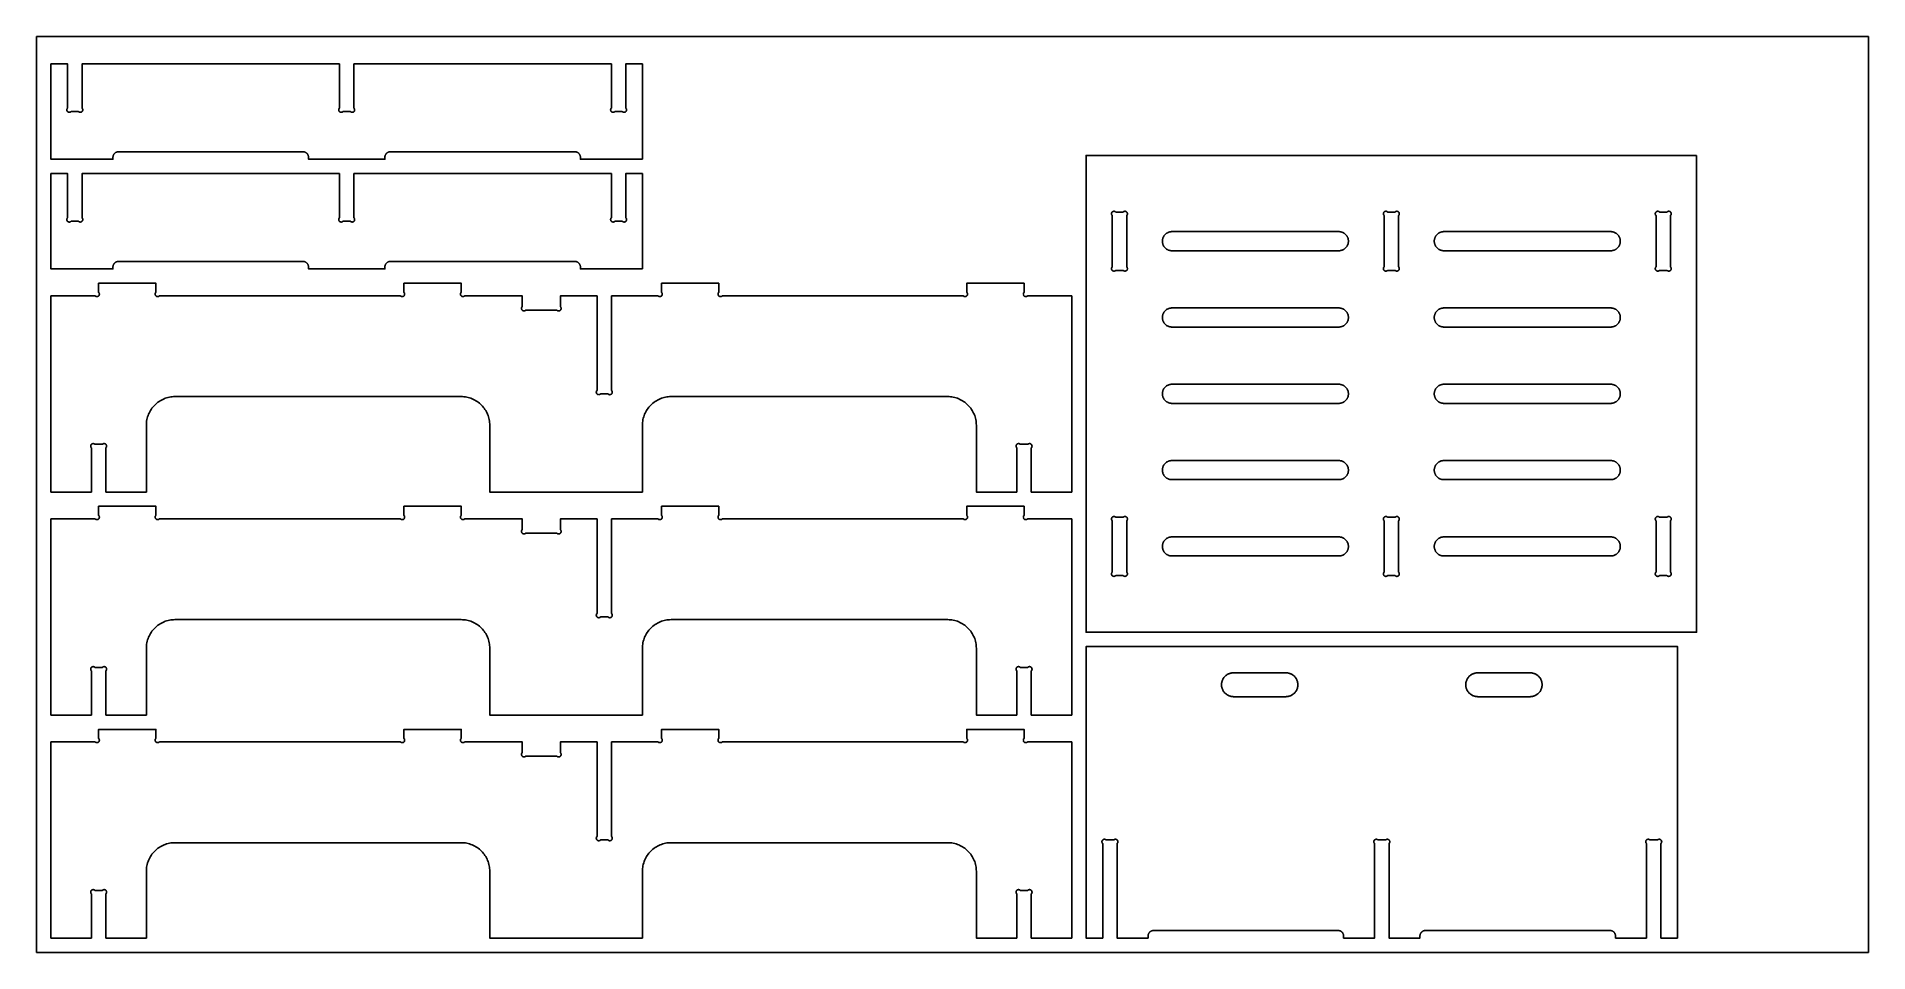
# Model space of a CAD drawing. Header units: inches. Extents: x 0 to 96, y 0 to 48.
import ezdxf

# ---------------------------------------------------------------- set-up
doc = ezdxf.new("R2010")
doc.units = ezdxf.units.IN
doc.header["$MEASUREMENT"] = 0
for name, color, linetype in [('CUT_INSIDE', 5, 'Continuous'), ('CUT_OUTSIDE', 1, 'Continuous'), ('SHEET_REF_DO_NOT_CUT', 8, 'Continuous')]:
    doc.layers.add(name, color=color, linetype=linetype)

msp = doc.modelspace()

# ---------------------------------------------------------------- linework, layer by layer
at = {"layer": 'CUT_INSIDE'}
for points in [[(56.5497, 38.812), (56.5449, 38.8162), (56.5399, 38.8201), (56.5346, 38.8238), (56.5293, 38.8272), (56.5237, 38.8304), (56.518, 38.8332), (56.5122, 38.8358), (56.5062, 38.8381), (56.5002, 38.8401), (56.494, 38.8418), (56.4878, 38.8432), (56.4815, 38.8443), (56.4752, 38.8451), (56.4688, 38.8456), (56.4624, 38.8457), (56.456, 38.8456), (56.4497, 38.8451), (56.4433, 38.8443), (56.4371, 38.8432), (56.4308, 38.8418), (56.4247, 38.8401), (56.4186, 38.8381), (56.4127, 38.8358), (56.4068, 38.8332), (56.4011, 38.8304), (56.3956, 38.8272), (56.3902, 38.8238), (56.385, 38.8201), (56.38, 38.8162), (56.3751, 38.812), (56.3705, 38.8076), (56.3661, 38.803), (56.3619, 38.7982), (56.358, 38.7932), (56.3543, 38.7879), (56.3509, 38.7826), (56.3478, 38.777), (56.3449, 38.7713), (56.3423, 38.7655), (56.34, 38.7595), (56.338, 38.7535), (56.3363, 38.7473), (56.3349, 38.7411), (56.3338, 38.7348), (56.333, 38.7285), (56.3326, 38.7221), (56.3324, 38.7157), (56.3326, 38.7093), (56.333, 38.703), (56.3338, 38.6966), (56.3349, 38.6904), (56.3363, 38.6841), (56.338, 38.678), (56.34, 38.6719), (56.3423, 38.666), (56.3449, 38.6601), (56.3478, 38.6544), (56.3509, 38.6489), (56.3543, 38.6435), (56.358, 38.6383), (56.3619, 38.6333), (56.3661, 38.6284), (56.3705, 38.6238), (56.3705, 35.9315), (56.3661, 35.9269), (56.3619, 35.922), (56.358, 35.917), (56.3543, 35.9118), (56.3509, 35.9064), (56.3478, 35.9009), (56.3449, 35.8952), (56.3423, 35.8893), (56.34, 35.8834), (56.338, 35.8773), (56.3363, 35.8712), (56.3349, 35.8649), (56.3338, 35.8586), (56.333, 35.8523), (56.3326, 35.8459), (56.3324, 35.8396), (56.3326, 35.8332), (56.333, 35.8268), (56.3338, 35.8205), (56.3349, 35.8142), (56.3363, 35.808), (56.338, 35.8018), (56.34, 35.7958), (56.3423, 35.7898), (56.3449, 35.784), (56.3478, 35.7783), (56.3509, 35.7727), (56.3543, 35.7673), (56.358, 35.7621), (56.3619, 35.7571), (56.3661, 35.7523), (56.3705, 35.7476), (56.3751, 35.7432), (56.38, 35.7391), (56.385, 35.7352), (56.3902, 35.7315), (56.3956, 35.7281), (56.4011, 35.7249), (56.4068, 35.7221), (56.4127, 35.7195), (56.4186, 35.7172), (56.4247, 35.7152), (56.4308, 35.7135), (56.4371, 35.7121), (56.4433, 35.711), (56.4497, 35.7102), (56.456, 35.7097), (56.4624, 35.7096), (56.4688, 35.7097), (56.4752, 35.7102), (56.4815, 35.711), (56.4878, 35.7121), (56.494, 35.7135), (56.5002, 35.7152), (56.5062, 35.7172), (56.5122, 35.7195), (56.518, 35.7221), (56.5237, 35.7249), (56.5293, 35.7281), (56.5346, 35.7315), (56.5399, 35.7352), (56.5449, 35.7391), (56.5497, 35.7432), (56.5543, 35.7476), (56.9457, 35.7476), (56.9503, 35.7432), (56.9551, 35.7391), (56.9601, 35.7352), (56.9654, 35.7315), (56.9707, 35.7281), (56.9763, 35.7249), (56.982, 35.7221), (56.9878, 35.7195), (56.9938, 35.7172), (56.9998, 35.7152), (57.006, 35.7135), (57.0122, 35.7121), (57.0185, 35.711), (57.0248, 35.7102), (57.0312, 35.7097), (57.0376, 35.7096), (57.044, 35.7097), (57.0503, 35.7102), (57.0567, 35.711), (57.0629, 35.7121), (57.0692, 35.7135), (57.0753, 35.7152), (57.0814, 35.7172), (57.0873, 35.7195), (57.0932, 35.7221), (57.0989, 35.7249), (57.1044, 35.7281), (57.1098, 35.7315), (57.115, 35.7352), (57.12, 35.7391), (57.1249, 35.7432), (57.1295, 35.7476), (57.1339, 35.7523), (57.1381, 35.7571), (57.142, 35.7621), (57.1457, 35.7673), (57.1491, 35.7727), (57.1522, 35.7783), (57.1551, 35.784), (57.1577, 35.7898), (57.16, 35.7958), (57.162, 35.8018), (57.1637, 35.808), (57.1651, 35.8142), (57.1662, 35.8205), (57.167, 35.8268), (57.1674, 35.8332), (57.1676, 35.8396), (57.1674, 35.8459), (57.167, 35.8523), (57.1662, 35.8586), (57.1651, 35.8649), (57.1637, 35.8712), (57.162, 35.8773), (57.16, 35.8834), (57.1577, 35.8893), (57.1551, 35.8952), (57.1522, 35.9009), (57.1491, 35.9064), (57.1457, 35.9118), (57.142, 35.917), (57.1381, 35.922), (57.1339, 35.9269), (57.1295, 35.9315), (57.1295, 38.6238), (57.1339, 38.6284), (57.1381, 38.6333), (57.142, 38.6383), (57.1457, 38.6435), (57.1491, 38.6489), (57.1522, 38.6544), (57.1551, 38.6601), (57.1577, 38.666), (57.16, 38.6719), (57.162, 38.678), (57.1637, 38.6841), (57.1651, 38.6904), (57.1662, 38.6966), (57.167, 38.703), (57.1674, 38.7093), (57.1676, 38.7157), (57.1674, 38.7221), (57.167, 38.7285), (57.1662, 38.7348), (57.1651, 38.7411), (57.1637, 38.7473), (57.162, 38.7535), (57.16, 38.7595), (57.1577, 38.7655), (57.1551, 38.7713), (57.1522, 38.777), (57.1491, 38.7826), (57.1457, 38.7879), (57.142, 38.7932), (57.1381, 38.7982), (57.1339, 38.803), (57.1295, 38.8076), (57.1249, 38.812), (57.12, 38.8162), (57.115, 38.8201), (57.1098, 38.8238), (57.1044, 38.8272), (57.0989, 38.8304), (57.0932, 38.8332), (57.0873, 38.8358), (57.0814, 38.8381), (57.0753, 38.8401), (57.0692, 38.8418), (57.0629, 38.8432), (57.0567, 38.8443), (57.0503, 38.8451), (57.044, 38.8456), (57.0376, 38.8457), (57.0312, 38.8456), (57.0248, 38.8451), (57.0185, 38.8443), (57.0122, 38.8432), (57.006, 38.8418), (56.9998, 38.8401), (56.9938, 38.8381), (56.9878, 38.8358), (56.982, 38.8332), (56.9763, 38.8304), (56.9707, 38.8272), (56.9654, 38.8238), (56.9601, 38.8201), (56.9551, 38.8162), (56.9503, 38.812), (56.9457, 38.8076), (56.5543, 38.8076)], [(71.2003, 35.7432), (71.2051, 35.7391), (71.2101, 35.7352), (71.2154, 35.7315), (71.2207, 35.7281), (71.2263, 35.7249), (71.232, 35.7221), (71.2378, 35.7195), (71.2438, 35.7172), (71.2498, 35.7152), (71.256, 35.7135), (71.2622, 35.7121), (71.2685, 35.711), (71.2748, 35.7102), (71.2812, 35.7097), (71.2876, 35.7096), (71.294, 35.7097), (71.3003, 35.7102), (71.3067, 35.711), (71.3129, 35.7121), (71.3192, 35.7135), (71.3253, 35.7152), (71.3314, 35.7172), (71.3373, 35.7195), (71.3432, 35.7221), (71.3489, 35.7249), (71.3544, 35.7281), (71.3598, 35.7315), (71.365, 35.7352), (71.37, 35.7391), (71.3749, 35.7432), (71.3795, 35.7476), (71.3839, 35.7523), (71.3881, 35.7571), (71.392, 35.7621), (71.3957, 35.7673), (71.3991, 35.7727), (71.4022, 35.7783), (71.4051, 35.784), (71.4077, 35.7898), (71.41, 35.7958), (71.412, 35.8018), (71.4137, 35.808), (71.4151, 35.8142), (71.4162, 35.8205), (71.417, 35.8268), (71.4174, 35.8332), (71.4176, 35.8396), (71.4174, 35.8459), (71.417, 35.8523), (71.4162, 35.8586), (71.4151, 35.8649), (71.4137, 35.8712), (71.412, 35.8773), (71.41, 35.8834), (71.4077, 35.8893), (71.4051, 35.8952), (71.4022, 35.9009), (71.3991, 35.9064), (71.3957, 35.9118), (71.392, 35.917), (71.3881, 35.922), (71.3839, 35.9269), (71.3795, 35.9315), (71.3795, 38.6238), (71.3839, 38.6284), (71.3881, 38.6333), (71.392, 38.6383), (71.3957, 38.6435), (71.3991, 38.6489), (71.4022, 38.6544), (71.4051, 38.6601), (71.4077, 38.666), (71.41, 38.6719), (71.412, 38.678), (71.4137, 38.6841), (71.4151, 38.6904), (71.4162, 38.6966), (71.417, 38.703), (71.4174, 38.7093), (71.4176, 38.7157), (71.4174, 38.7221), (71.417, 38.7285), (71.4162, 38.7348), (71.4151, 38.7411), (71.4137, 38.7473), (71.412, 38.7535), (71.41, 38.7595), (71.4077, 38.7655), (71.4051, 38.7713), (71.4022, 38.777), (71.3991, 38.7826), (71.3957, 38.7879), (71.392, 38.7932), (71.3881, 38.7982), (71.3839, 38.803), (71.3795, 38.8076), (71.3749, 38.812), (71.37, 38.8162), (71.365, 38.8201), (71.3598, 38.8238), (71.3544, 38.8272), (71.3489, 38.8304), (71.3432, 38.8332), (71.3373, 38.8358), (71.3314, 38.8381), (71.3253, 38.8401), (71.3192, 38.8418), (71.3129, 38.8432), (71.3067, 38.8443), (71.3003, 38.8451), (71.294, 38.8456), (71.2876, 38.8457), (71.2812, 38.8456), (71.2748, 38.8451), (71.2685, 38.8443), (71.2622, 38.8432), (71.256, 38.8418), (71.2498, 38.8401), (71.2438, 38.8381), (71.2378, 38.8358), (71.232, 38.8332), (71.2263, 38.8304), (71.2207, 38.8272), (71.2154, 38.8238), (71.2101, 38.8201), (71.2051, 38.8162), (71.2003, 38.812), (71.1957, 38.8076), (70.8043, 38.8076), (70.7997, 38.812), (70.7949, 38.8162), (70.7899, 38.8201), (70.7846, 38.8238), (70.7793, 38.8272), (70.7737, 38.8304), (70.768, 38.8332), (70.7622, 38.8358), (70.7562, 38.8381), (70.7502, 38.8401), (70.744, 38.8418), (70.7378, 38.8432), (70.7315, 38.8443), (70.7252, 38.8451), (70.7188, 38.8456), (70.7124, 38.8457), (70.706, 38.8456), (70.6997, 38.8451), (70.6933, 38.8443), (70.6871, 38.8432), (70.6808, 38.8418), (70.6747, 38.8401), (70.6686, 38.8381), (70.6627, 38.8358), (70.6568, 38.8332), (70.6511, 38.8304), (70.6456, 38.8272), (70.6402, 38.8238), (70.635, 38.8201), (70.63, 38.8162), (70.6251, 38.812), (70.6205, 38.8076), (70.6161, 38.803), (70.6119, 38.7982), (70.608, 38.7932), (70.6043, 38.7879), (70.6009, 38.7826), (70.5978, 38.777), (70.5949, 38.7713), (70.5923, 38.7655), (70.59, 38.7595), (70.588, 38.7535), (70.5863, 38.7473), (70.5849, 38.7411), (70.5838, 38.7348), (70.583, 38.7285), (70.5826, 38.7221), (70.5824, 38.7157), (70.5826, 38.7093), (70.583, 38.703), (70.5838, 38.6966), (70.5849, 38.6904), (70.5863, 38.6841), (70.588, 38.678), (70.59, 38.6719), (70.5923, 38.666), (70.5949, 38.6601), (70.5978, 38.6544), (70.6009, 38.6489), (70.6043, 38.6435), (70.608, 38.6383), (70.6119, 38.6333), (70.6161, 38.6284), (70.6205, 38.6238), (70.6205, 35.9315), (70.6161, 35.9269), (70.6119, 35.922), (70.608, 35.917), (70.6043, 35.9118), (70.6009, 35.9064), (70.5978, 35.9009), (70.5949, 35.8952), (70.5923, 35.8893), (70.59, 35.8834), (70.588, 35.8773), (70.5863, 35.8712), (70.5849, 35.8649), (70.5838, 35.8586), (70.583, 35.8523), (70.5826, 35.8459), (70.5824, 35.8396), (70.5826, 35.8332), (70.583, 35.8268), (70.5838, 35.8205), (70.5849, 35.8142), (70.5863, 35.808), (70.588, 35.8018), (70.59, 35.7958), (70.5923, 35.7898), (70.5949, 35.784), (70.5978, 35.7783), (70.6009, 35.7727), (70.6043, 35.7673), (70.608, 35.7621), (70.6119, 35.7571), (70.6161, 35.7523), (70.6205, 35.7476), (70.6251, 35.7432), (70.63, 35.7391), (70.635, 35.7352), (70.6402, 35.7315), (70.6456, 35.7281), (70.6511, 35.7249), (70.6568, 35.7221), (70.6627, 35.7195), (70.6686, 35.7172), (70.6747, 35.7152), (70.6808, 35.7135), (70.6871, 35.7121), (70.6933, 35.711), (70.6997, 35.7102), (70.706, 35.7097), (70.7124, 35.7096), (70.7188, 35.7097), (70.7252, 35.7102), (70.7315, 35.711), (70.7378, 35.7121), (70.744, 35.7135), (70.7502, 35.7152), (70.7562, 35.7172), (70.7622, 35.7195), (70.768, 35.7221), (70.7737, 35.7249), (70.7793, 35.7281), (70.7846, 35.7315), (70.7899, 35.7352), (70.7949, 35.7391), (70.7997, 35.7432), (70.8043, 35.7476), (71.1957, 35.7476)], [(85.0497, 38.812), (85.0449, 38.8162), (85.0399, 38.8201), (85.0346, 38.8238), (85.0293, 38.8272), (85.0237, 38.8304), (85.018, 38.8332), (85.0122, 38.8358), (85.0062, 38.8381), (85.0002, 38.8401), (84.994, 38.8418), (84.9878, 38.8432), (84.9815, 38.8443), (84.9752, 38.8451), (84.9688, 38.8456), (84.9624, 38.8457), (84.956, 38.8456), (84.9497, 38.8451), (84.9433, 38.8443), (84.9371, 38.8432), (84.9308, 38.8418), (84.9247, 38.8401), (84.9186, 38.8381), (84.9127, 38.8358), (84.9068, 38.8332), (84.9011, 38.8304), (84.8956, 38.8272), (84.8902, 38.8238), (84.885, 38.8201), (84.88, 38.8162), (84.8751, 38.812), (84.8705, 38.8076), (84.8661, 38.803), (84.8619, 38.7982), (84.858, 38.7932), (84.8543, 38.7879), (84.8509, 38.7826), (84.8478, 38.777), (84.8449, 38.7713), (84.8423, 38.7655), (84.84, 38.7595), (84.838, 38.7535), (84.8363, 38.7473), (84.8349, 38.7411), (84.8338, 38.7348), (84.833, 38.7285), (84.8326, 38.7221), (84.8324, 38.7157), (84.8326, 38.7093), (84.833, 38.703), (84.8338, 38.6966), (84.8349, 38.6904), (84.8363, 38.6841), (84.838, 38.678), (84.84, 38.6719), (84.8423, 38.666), (84.8449, 38.6601), (84.8478, 38.6544), (84.8509, 38.6489), (84.8543, 38.6435), (84.858, 38.6383), (84.8619, 38.6333), (84.8661, 38.6284), (84.8705, 38.6238), (84.8705, 35.9315), (84.8661, 35.9269), (84.8619, 35.922), (84.858, 35.917), (84.8543, 35.9118), (84.8509, 35.9064), (84.8478, 35.9009), (84.8449, 35.8952), (84.8423, 35.8893), (84.84, 35.8834), (84.838, 35.8773), (84.8363, 35.8712), (84.8349, 35.8649), (84.8338, 35.8586), (84.833, 35.8523), (84.8326, 35.8459), (84.8324, 35.8396), (84.8326, 35.8332), (84.833, 35.8268), (84.8338, 35.8205), (84.8349, 35.8142), (84.8363, 35.808), (84.838, 35.8018), (84.84, 35.7958), (84.8423, 35.7898), (84.8449, 35.784), (84.8478, 35.7783), (84.8509, 35.7727), (84.8543, 35.7673), (84.858, 35.7621), (84.8619, 35.7571), (84.8661, 35.7523), (84.8705, 35.7476), (84.8751, 35.7432), (84.88, 35.7391), (84.885, 35.7352), (84.8902, 35.7315), (84.8956, 35.7281), (84.9011, 35.7249), (84.9068, 35.7221), (84.9127, 35.7195), (84.9186, 35.7172), (84.9247, 35.7152), (84.9308, 35.7135), (84.9371, 35.7121), (84.9433, 35.711), (84.9497, 35.7102), (84.956, 35.7097), (84.9624, 35.7096), (84.9688, 35.7097), (84.9752, 35.7102), (84.9815, 35.711), (84.9878, 35.7121), (84.994, 35.7135), (85.0002, 35.7152), (85.0062, 35.7172), (85.0122, 35.7195), (85.018, 35.7221), (85.0237, 35.7249), (85.0293, 35.7281), (85.0346, 35.7315), (85.0399, 35.7352), (85.0449, 35.7391), (85.0497, 35.7432), (85.0543, 35.7476), (85.4457, 35.7476), (85.4503, 35.7432), (85.4551, 35.7391), (85.4601, 35.7352), (85.4654, 35.7315), (85.4707, 35.7281), (85.4763, 35.7249), (85.482, 35.7221), (85.4878, 35.7195), (85.4938, 35.7172), (85.4998, 35.7152), (85.506, 35.7135), (85.5122, 35.7121), (85.5185, 35.711), (85.5248, 35.7102), (85.5312, 35.7097), (85.5376, 35.7096), (85.544, 35.7097), (85.5503, 35.7102), (85.5567, 35.711), (85.5629, 35.7121), (85.5692, 35.7135), (85.5753, 35.7152), (85.5814, 35.7172), (85.5873, 35.7195), (85.5932, 35.7221), (85.5989, 35.7249), (85.6044, 35.7281), (85.6098, 35.7315), (85.615, 35.7352), (85.62, 35.7391), (85.6249, 35.7432), (85.6295, 35.7476), (85.6339, 35.7523), (85.6381, 35.7571), (85.642, 35.7621), (85.6457, 35.7673), (85.6491, 35.7727), (85.6522, 35.7783), (85.6551, 35.784), (85.6577, 35.7898), (85.66, 35.7958), (85.662, 35.8018), (85.6637, 35.808), (85.6651, 35.8142), (85.6662, 35.8205), (85.667, 35.8268), (85.6674, 35.8332), (85.6676, 35.8396), (85.6674, 35.8459), (85.667, 35.8523), (85.6662, 35.8586), (85.6651, 35.8649), (85.6637, 35.8712), (85.662, 35.8773), (85.66, 35.8834), (85.6577, 35.8893), (85.6551, 35.8952), (85.6522, 35.9009), (85.6491, 35.9064), (85.6457, 35.9118), (85.642, 35.917), (85.6381, 35.922), (85.6339, 35.9269), (85.6295, 35.9315), (85.6295, 38.6238), (85.6339, 38.6284), (85.6381, 38.6333), (85.642, 38.6383), (85.6457, 38.6435), (85.6491, 38.6489), (85.6522, 38.6544), (85.6551, 38.6601), (85.6577, 38.666), (85.66, 38.6719), (85.662, 38.678), (85.6637, 38.6841), (85.6651, 38.6904), (85.6662, 38.6966), (85.667, 38.703), (85.6674, 38.7093), (85.6676, 38.7157), (85.6674, 38.7221), (85.667, 38.7285), (85.6662, 38.7348), (85.6651, 38.7411), (85.6637, 38.7473), (85.662, 38.7535), (85.66, 38.7595), (85.6577, 38.7655), (85.6551, 38.7713), (85.6522, 38.777), (85.6491, 38.7826), (85.6457, 38.7879), (85.642, 38.7932), (85.6381, 38.7982), (85.6339, 38.803), (85.6295, 38.8076), (85.6249, 38.812), (85.62, 38.8162), (85.615, 38.8201), (85.6098, 38.8238), (85.6044, 38.8272), (85.5989, 38.8304), (85.5932, 38.8332), (85.5873, 38.8358), (85.5814, 38.8381), (85.5753, 38.8401), (85.5692, 38.8418), (85.5629, 38.8432), (85.5567, 38.8443), (85.5503, 38.8451), (85.544, 38.8456), (85.5376, 38.8457), (85.5312, 38.8456), (85.5248, 38.8451), (85.5185, 38.8443), (85.5122, 38.8432), (85.506, 38.8418), (85.4998, 38.8401), (85.4938, 38.8381), (85.4878, 38.8358), (85.482, 38.8332), (85.4763, 38.8304), (85.4707, 38.8272), (85.4654, 38.8238), (85.4601, 38.8201), (85.4551, 38.8162), (85.4503, 38.812), (85.4457, 38.8076), (85.0543, 38.8076)], [(68.3234, 37.7722), (68.299, 37.7752), (68.2745, 37.777), (68.25, 37.7776), (59.5, 37.7776), (59.4755, 37.777), (59.451, 37.7752), (59.4266, 37.7722), (59.4025, 37.768), (59.3785, 37.7627), (59.3549, 37.7561), (59.3316, 37.7484), (59.3087, 37.7396), (59.2862, 37.7296), (59.2643, 37.7186), (59.2429, 37.7065), (59.2222, 37.6934), (59.2022, 37.6792), (59.1828, 37.6642), (59.1642, 37.6481), (59.1464, 37.6312), (59.1295, 37.6134), (59.1135, 37.5948), (59.0984, 37.5755), (59.0843, 37.5554), (59.0711, 37.5347), (59.059, 37.5133), (59.048, 37.4914), (59.0381, 37.469), (59.0292, 37.4461), (59.0215, 37.4228), (59.015, 37.3991), (59.0096, 37.3752), (59.0054, 37.351), (59.0024, 37.3267), (59.0006, 37.3022), (59, 37.2776), (59.0006, 37.2531), (59.0024, 37.2286), (59.0054, 37.2043), (59.0096, 37.1801), (59.015, 37.1562), (59.0215, 37.1325), (59.0292, 37.1092), (59.0381, 37.0863), (59.048, 37.0639), (59.059, 37.0419), (59.0711, 37.0206), (59.0843, 36.9999), (59.0984, 36.9798), (59.1135, 36.9604), (59.1295, 36.9419), (59.1464, 36.9241), (59.1642, 36.9072), (59.1828, 36.8911), (59.2022, 36.876), (59.2222, 36.8619), (59.2429, 36.8488), (59.2643, 36.8367), (59.2862, 36.8257), (59.3087, 36.8157), (59.3316, 36.8069), (59.3549, 36.7992), (59.3785, 36.7926), (59.4025, 36.7873), (59.4266, 36.7831), (59.451, 36.7801), (59.4755, 36.7782), (59.5, 36.7776), (68.25, 36.7776), (68.2745, 36.7782), (68.299, 36.7801), (68.3234, 36.7831), (68.3475, 36.7873), (68.3715, 36.7926), (68.3951, 36.7992), (68.4184, 36.8069), (68.4413, 36.8157), (68.4638, 36.8257), (68.4857, 36.8367), (68.5071, 36.8488), (68.5278, 36.8619), (68.5478, 36.876), (68.5672, 36.8911), (68.5858, 36.9072), (68.6036, 36.9241), (68.6205, 36.9419), (68.6365, 36.9604), (68.6516, 36.9798), (68.6657, 36.9999), (68.6789, 37.0206), (68.691, 37.0419), (68.702, 37.0639), (68.7119, 37.0863), (68.7208, 37.1092), (68.7285, 37.1325), (68.735, 37.1562), (68.7404, 37.1801), (68.7446, 37.2043), (68.7476, 37.2286), (68.7494, 37.2531), (68.75, 37.2776), (68.7494, 37.3022), (68.7476, 37.3267), (68.7446, 37.351), (68.7404, 37.3752), (68.735, 37.3991), (68.7285, 37.4228), (68.7208, 37.4461), (68.7119, 37.469), (68.702, 37.4914), (68.691, 37.5133), (68.6789, 37.5347), (68.6657, 37.5554), (68.6516, 37.5755), (68.6365, 37.5948), (68.6205, 37.6134), (68.6036, 37.6312), (68.5858, 37.6481), (68.5672, 37.6642), (68.5478, 37.6792), (68.5278, 37.6934), (68.5071, 37.7065), (68.4857, 37.7186), (68.4638, 37.7296), (68.4413, 37.7396), (68.4184, 37.7484), (68.3951, 37.7561), (68.3715, 37.7627), (68.3475, 37.768)], [(82.5734, 37.7722), (82.549, 37.7752), (82.5245, 37.777), (82.5, 37.7776), (73.75, 37.7776), (73.7255, 37.777), (73.701, 37.7752), (73.6766, 37.7722), (73.6525, 37.768), (73.6285, 37.7627), (73.6049, 37.7561), (73.5816, 37.7484), (73.5587, 37.7396), (73.5362, 37.7296), (73.5143, 37.7186), (73.4929, 37.7065), (73.4722, 37.6934), (73.4522, 37.6792), (73.4328, 37.6642), (73.4142, 37.6481), (73.3964, 37.6312), (73.3795, 37.6134), (73.3635, 37.5948), (73.3484, 37.5755), (73.3343, 37.5554), (73.3211, 37.5347), (73.309, 37.5133), (73.298, 37.4914), (73.2881, 37.469), (73.2792, 37.4461), (73.2715, 37.4228), (73.265, 37.3991), (73.2596, 37.3752), (73.2554, 37.351), (73.2524, 37.3267), (73.2506, 37.3022), (73.25, 37.2776), (73.2506, 37.2531), (73.2524, 37.2286), (73.2554, 37.2043), (73.2596, 37.1801), (73.265, 37.1562), (73.2715, 37.1325), (73.2792, 37.1092), (73.2881, 37.0863), (73.298, 37.0639), (73.309, 37.0419), (73.3211, 37.0206), (73.3343, 36.9999), (73.3484, 36.9798), (73.3635, 36.9604), (73.3795, 36.9419), (73.3964, 36.9241), (73.4142, 36.9072), (73.4328, 36.8911), (73.4522, 36.876), (73.4722, 36.8619), (73.4929, 36.8488), (73.5143, 36.8367), (73.5362, 36.8257), (73.5587, 36.8157), (73.5816, 36.8069), (73.6049, 36.7992), (73.6285, 36.7926), (73.6525, 36.7873), (73.6766, 36.7831), (73.701, 36.7801), (73.7255, 36.7782), (73.75, 36.7776), (82.5, 36.7776), (82.5245, 36.7782), (82.549, 36.7801), (82.5734, 36.7831), (82.5975, 36.7873), (82.6215, 36.7926), (82.6451, 36.7992), (82.6684, 36.8069), (82.6913, 36.8157), (82.7138, 36.8257), (82.7357, 36.8367), (82.7571, 36.8488), (82.7778, 36.8619), (82.7978, 36.876), (82.8172, 36.8911), (82.8358, 36.9072), (82.8536, 36.9241), (82.8705, 36.9419), (82.8865, 36.9604), (82.9016, 36.9798), (82.9157, 36.9999), (82.9289, 37.0206), (82.941, 37.0419), (82.952, 37.0639), (82.9619, 37.0863), (82.9708, 37.1092), (82.9785, 37.1325), (82.985, 37.1562), (82.9904, 37.1801), (82.9946, 37.2043), (82.9976, 37.2286), (82.9994, 37.2531), (83, 37.2776), (82.9994, 37.3022), (82.9976, 37.3267), (82.9946, 37.351), (82.9904, 37.3752), (82.985, 37.3991), (82.9785, 37.4228), (82.9708, 37.4461), (82.9619, 37.469), (82.952, 37.4914), (82.941, 37.5133), (82.9289, 37.5347), (82.9157, 37.5554), (82.9016, 37.5755), (82.8865, 37.5948), (82.8705, 37.6134), (82.8536, 37.6312), (82.8358, 37.6481), (82.8172, 37.6642), (82.7978, 37.6792), (82.7778, 37.6934), (82.7571, 37.7065), (82.7357, 37.7186), (82.7138, 37.7296), (82.6913, 37.7396), (82.6684, 37.7484), (82.6451, 37.7561), (82.6215, 37.7627), (82.5975, 37.768)], [(68.3234, 33.7722), (68.299, 33.7752), (68.2745, 33.777), (68.25, 33.7776), (59.5, 33.7776), (59.4755, 33.777), (59.451, 33.7752), (59.4266, 33.7722), (59.4025, 33.768), (59.3785, 33.7627), (59.3549, 33.7561), (59.3316, 33.7484), (59.3087, 33.7396), (59.2862, 33.7296), (59.2643, 33.7186), (59.2429, 33.7065), (59.2222, 33.6934), (59.2022, 33.6792), (59.1828, 33.6642), (59.1642, 33.6481), (59.1464, 33.6312), (59.1295, 33.6134), (59.1135, 33.5948), (59.0984, 33.5755), (59.0843, 33.5554), (59.0711, 33.5347), (59.059, 33.5133), (59.048, 33.4914), (59.0381, 33.469), (59.0292, 33.4461), (59.0215, 33.4228), (59.015, 33.3991), (59.0096, 33.3752), (59.0054, 33.351), (59.0024, 33.3267), (59.0006, 33.3022), (59, 33.2776), (59.0006, 33.2531), (59.0024, 33.2286), (59.0054, 33.2043), (59.0096, 33.1801), (59.015, 33.1562), (59.0215, 33.1325), (59.0292, 33.1092), (59.0381, 33.0863), (59.048, 33.0639), (59.059, 33.0419), (59.0711, 33.0206), (59.0843, 32.9999), (59.0984, 32.9798), (59.1135, 32.9604), (59.1295, 32.9419), (59.1464, 32.9241), (59.1642, 32.9072), (59.1828, 32.8911), (59.2022, 32.876), (59.2222, 32.8619), (59.2429, 32.8488), (59.2643, 32.8367), (59.2862, 32.8257), (59.3087, 32.8157), (59.3316, 32.8069), (59.3549, 32.7992), (59.3785, 32.7926), (59.4025, 32.7873), (59.4266, 32.7831), (59.451, 32.7801), (59.4755, 32.7782), (59.5, 32.7776), (68.25, 32.7776), (68.2745, 32.7782), (68.299, 32.7801), (68.3234, 32.7831), (68.3475, 32.7873), (68.3715, 32.7926), (68.3951, 32.7992), (68.4184, 32.8069), (68.4413, 32.8157), (68.4638, 32.8257), (68.4857, 32.8367), (68.5071, 32.8488), (68.5278, 32.8619), (68.5478, 32.876), (68.5672, 32.8911), (68.5858, 32.9072), (68.6036, 32.9241), (68.6205, 32.9419), (68.6365, 32.9604), (68.6516, 32.9798), (68.6657, 32.9999), (68.6789, 33.0206), (68.691, 33.0419), (68.702, 33.0639), (68.7119, 33.0863), (68.7208, 33.1092), (68.7285, 33.1325), (68.735, 33.1562), (68.7404, 33.1801), (68.7446, 33.2043), (68.7476, 33.2286), (68.7494, 33.2531), (68.75, 33.2776), (68.7494, 33.3022), (68.7476, 33.3267), (68.7446, 33.351), (68.7404, 33.3752), (68.735, 33.3991), (68.7285, 33.4228), (68.7208, 33.4461), (68.7119, 33.469), (68.702, 33.4914), (68.691, 33.5133), (68.6789, 33.5347), (68.6657, 33.5554), (68.6516, 33.5755), (68.6365, 33.5948), (68.6205, 33.6134), (68.6036, 33.6312), (68.5858, 33.6481), (68.5672, 33.6642), (68.5478, 33.6792), (68.5278, 33.6934), (68.5071, 33.7065), (68.4857, 33.7186), (68.4638, 33.7296), (68.4413, 33.7396), (68.4184, 33.7484), (68.3951, 33.7561), (68.3715, 33.7627), (68.3475, 33.768)], [(82.5734, 33.7722), (82.549, 33.7752), (82.5245, 33.777), (82.5, 33.7776), (73.75, 33.7776), (73.7255, 33.777), (73.701, 33.7752), (73.6766, 33.7722), (73.6525, 33.768), (73.6285, 33.7627), (73.6049, 33.7561), (73.5816, 33.7484), (73.5587, 33.7396), (73.5362, 33.7296), (73.5143, 33.7186), (73.4929, 33.7065), (73.4722, 33.6934), (73.4522, 33.6792), (73.4328, 33.6642), (73.4142, 33.6481), (73.3964, 33.6312), (73.3795, 33.6134), (73.3635, 33.5948), (73.3484, 33.5755), (73.3343, 33.5554), (73.3211, 33.5347), (73.309, 33.5133), (73.298, 33.4914), (73.2881, 33.469), (73.2792, 33.4461), (73.2715, 33.4228), (73.265, 33.3991), (73.2596, 33.3752), (73.2554, 33.351), (73.2524, 33.3267), (73.2506, 33.3022), (73.25, 33.2776), (73.2506, 33.2531), (73.2524, 33.2286), (73.2554, 33.2043), (73.2596, 33.1801), (73.265, 33.1562), (73.2715, 33.1325), (73.2792, 33.1092), (73.2881, 33.0863), (73.298, 33.0639), (73.309, 33.0419), (73.3211, 33.0206), (73.3343, 32.9999), (73.3484, 32.9798), (73.3635, 32.9604), (73.3795, 32.9419), (73.3964, 32.9241), (73.4142, 32.9072), (73.4328, 32.8911), (73.4522, 32.876), (73.4722, 32.8619), (73.4929, 32.8488), (73.5143, 32.8367), (73.5362, 32.8257), (73.5587, 32.8157), (73.5816, 32.8069), (73.6049, 32.7992), (73.6285, 32.7926), (73.6525, 32.7873), (73.6766, 32.7831), (73.701, 32.7801), (73.7255, 32.7782), (73.75, 32.7776), (82.5, 32.7776), (82.5245, 32.7782), (82.549, 32.7801), (82.5734, 32.7831), (82.5975, 32.7873), (82.6215, 32.7926), (82.6451, 32.7992), (82.6684, 32.8069), (82.6913, 32.8157), (82.7138, 32.8257), (82.7357, 32.8367), (82.7571, 32.8488), (82.7778, 32.8619), (82.7978, 32.876), (82.8172, 32.8911), (82.8358, 32.9072), (82.8536, 32.9241), (82.8705, 32.9419), (82.8865, 32.9604), (82.9016, 32.9798), (82.9157, 32.9999), (82.9289, 33.0206), (82.941, 33.0419), (82.952, 33.0639), (82.9619, 33.0863), (82.9708, 33.1092), (82.9785, 33.1325), (82.985, 33.1562), (82.9904, 33.1801), (82.9946, 33.2043), (82.9976, 33.2286), (82.9994, 33.2531), (83, 33.2776), (82.9994, 33.3022), (82.9976, 33.3267), (82.9946, 33.351), (82.9904, 33.3752), (82.985, 33.3991), (82.9785, 33.4228), (82.9708, 33.4461), (82.9619, 33.469), (82.952, 33.4914), (82.941, 33.5133), (82.9289, 33.5347), (82.9157, 33.5554), (82.9016, 33.5755), (82.8865, 33.5948), (82.8705, 33.6134), (82.8536, 33.6312), (82.8358, 33.6481), (82.8172, 33.6642), (82.7978, 33.6792), (82.7778, 33.6934), (82.7571, 33.7065), (82.7357, 33.7186), (82.7138, 33.7296), (82.6913, 33.7396), (82.6684, 33.7484), (82.6451, 33.7561), (82.6215, 33.7627), (82.5975, 33.768)], [(68.299, 29.7752), (68.2745, 29.777), (68.25, 29.7776), (59.5, 29.7776), (59.4755, 29.777), (59.451, 29.7752), (59.4266, 29.7722), (59.4025, 29.768), (59.3785, 29.7627), (59.3549, 29.7561), (59.3316, 29.7484), (59.3087, 29.7396), (59.2862, 29.7296), (59.2643, 29.7186), (59.2429, 29.7065), (59.2222, 29.6934), (59.2022, 29.6792), (59.1828, 29.6642), (59.1642, 29.6481), (59.1464, 29.6312), (59.1295, 29.6134), (59.1135, 29.5948), (59.0984, 29.5755), (59.0843, 29.5554), (59.0711, 29.5347), (59.059, 29.5133), (59.048, 29.4914), (59.0381, 29.469), (59.0292, 29.4461), (59.0215, 29.4228), (59.015, 29.3991), (59.0096, 29.3752), (59.0054, 29.351), (59.0024, 29.3267), (59.0006, 29.3022), (59, 29.2776), (59.0006, 29.2531), (59.0024, 29.2286), (59.0054, 29.2043), (59.0096, 29.1801), (59.015, 29.1562), (59.0215, 29.1325), (59.0292, 29.1092), (59.0381, 29.0863), (59.048, 29.0639), (59.059, 29.0419), (59.0711, 29.0206), (59.0843, 28.9999), (59.0984, 28.9798), (59.1135, 28.9604), (59.1295, 28.9419), (59.1464, 28.9241), (59.1642, 28.9072), (59.1828, 28.8911), (59.2022, 28.876), (59.2222, 28.8619), (59.2429, 28.8488), (59.2643, 28.8367), (59.2862, 28.8257), (59.3087, 28.8157), (59.3316, 28.8069), (59.3549, 28.7992), (59.3785, 28.7926), (59.4025, 28.7873), (59.4266, 28.7831), (59.451, 28.7801), (59.4755, 28.7782), (59.5, 28.7776), (68.25, 28.7776), (68.2745, 28.7782), (68.299, 28.7801), (68.3234, 28.7831), (68.3475, 28.7873), (68.3715, 28.7926), (68.3951, 28.7992), (68.4184, 28.8069), (68.4413, 28.8157), (68.4638, 28.8257), (68.4857, 28.8367), (68.5071, 28.8488), (68.5278, 28.8619), (68.5478, 28.876), (68.5672, 28.8911), (68.5858, 28.9072), (68.6036, 28.9241), (68.6205, 28.9419), (68.6365, 28.9604), (68.6516, 28.9798), (68.6657, 28.9999), (68.6789, 29.0206), (68.691, 29.0419), (68.702, 29.0639), (68.7119, 29.0863), (68.7208, 29.1092), (68.7285, 29.1325), (68.735, 29.1562), (68.7404, 29.1801), (68.7446, 29.2043), (68.7476, 29.2286), (68.7494, 29.2531), (68.75, 29.2776), (68.7494, 29.3022), (68.7476, 29.3267), (68.7446, 29.351), (68.7404, 29.3752), (68.735, 29.3991), (68.7285, 29.4228), (68.7208, 29.4461), (68.7119, 29.469), (68.702, 29.4914), (68.691, 29.5133), (68.6789, 29.5347), (68.6657, 29.5554), (68.6516, 29.5755), (68.6365, 29.5948), (68.6205, 29.6134), (68.6036, 29.6312), (68.5858, 29.6481), (68.5672, 29.6642), (68.5478, 29.6792), (68.5278, 29.6934), (68.5071, 29.7065), (68.4857, 29.7186), (68.4638, 29.7296), (68.4413, 29.7396), (68.4184, 29.7484), (68.3951, 29.7561), (68.3715, 29.7627), (68.3475, 29.768), (68.3234, 29.7722)], [(82.549, 29.7752), (82.5245, 29.777), (82.5, 29.7776), (73.75, 29.7776), (73.7255, 29.777), (73.701, 29.7752), (73.6766, 29.7722), (73.6525, 29.768), (73.6285, 29.7627), (73.6049, 29.7561), (73.5816, 29.7484), (73.5587, 29.7396), (73.5362, 29.7296), (73.5143, 29.7186), (73.4929, 29.7065), (73.4722, 29.6934), (73.4522, 29.6792), (73.4328, 29.6642), (73.4142, 29.6481), (73.3964, 29.6312), (73.3795, 29.6134), (73.3635, 29.5948), (73.3484, 29.5755), (73.3343, 29.5554), (73.3211, 29.5347), (73.309, 29.5133), (73.298, 29.4914), (73.2881, 29.469), (73.2792, 29.4461), (73.2715, 29.4228), (73.265, 29.3991), (73.2596, 29.3752), (73.2554, 29.351), (73.2524, 29.3267), (73.2506, 29.3022), (73.25, 29.2776), (73.2506, 29.2531), (73.2524, 29.2286), (73.2554, 29.2043), (73.2596, 29.1801), (73.265, 29.1562), (73.2715, 29.1325), (73.2792, 29.1092), (73.2881, 29.0863), (73.298, 29.0639), (73.309, 29.0419), (73.3211, 29.0206), (73.3343, 28.9999), (73.3484, 28.9798), (73.3635, 28.9604), (73.3795, 28.9419), (73.3964, 28.9241), (73.4142, 28.9072), (73.4328, 28.8911), (73.4522, 28.876), (73.4722, 28.8619), (73.4929, 28.8488), (73.5143, 28.8367), (73.5362, 28.8257), (73.5587, 28.8157), (73.5816, 28.8069), (73.6049, 28.7992), (73.6285, 28.7926), (73.6525, 28.7873), (73.6766, 28.7831), (73.701, 28.7801), (73.7255, 28.7782), (73.75, 28.7776), (82.5, 28.7776), (82.5245, 28.7782), (82.549, 28.7801), (82.5734, 28.7831), (82.5975, 28.7873), (82.6215, 28.7926), (82.6451, 28.7992), (82.6684, 28.8069), (82.6913, 28.8157), (82.7138, 28.8257), (82.7357, 28.8367), (82.7571, 28.8488), (82.7778, 28.8619), (82.7978, 28.876), (82.8172, 28.8911), (82.8358, 28.9072), (82.8536, 28.9241), (82.8705, 28.9419), (82.8865, 28.9604), (82.9016, 28.9798), (82.9157, 28.9999), (82.9289, 29.0206), (82.941, 29.0419), (82.952, 29.0639), (82.9619, 29.0863), (82.9708, 29.1092), (82.9785, 29.1325), (82.985, 29.1562), (82.9904, 29.1801), (82.9946, 29.2043), (82.9976, 29.2286), (82.9994, 29.2531), (83, 29.2776), (82.9994, 29.3022), (82.9976, 29.3267), (82.9946, 29.351), (82.9904, 29.3752), (82.985, 29.3991), (82.9785, 29.4228), (82.9708, 29.4461), (82.9619, 29.469), (82.952, 29.4914), (82.941, 29.5133), (82.9289, 29.5347), (82.9157, 29.5554), (82.9016, 29.5755), (82.8865, 29.5948), (82.8705, 29.6134), (82.8536, 29.6312), (82.8358, 29.6481), (82.8172, 29.6642), (82.7978, 29.6792), (82.7778, 29.6934), (82.7571, 29.7065), (82.7357, 29.7186), (82.7138, 29.7296), (82.6913, 29.7396), (82.6684, 29.7484), (82.6451, 29.7561), (82.6215, 29.7627), (82.5975, 29.768), (82.5734, 29.7722)], [(68.299, 25.7752), (68.2745, 25.777), (68.25, 25.7776), (59.5, 25.7776), (59.4755, 25.777), (59.451, 25.7752), (59.4266, 25.7722), (59.4025, 25.768), (59.3785, 25.7627), (59.3549, 25.7561), (59.3316, 25.7484), (59.3087, 25.7396), (59.2862, 25.7296), (59.2643, 25.7186), (59.2429, 25.7065), (59.2222, 25.6934), (59.2022, 25.6792), (59.1828, 25.6642), (59.1642, 25.6481), (59.1464, 25.6312), (59.1295, 25.6134), (59.1135, 25.5948), (59.0984, 25.5755), (59.0843, 25.5554), (59.0711, 25.5347), (59.059, 25.5133), (59.048, 25.4914), (59.0381, 25.469), (59.0292, 25.4461), (59.0215, 25.4228), (59.015, 25.3991), (59.0096, 25.3752), (59.0054, 25.351), (59.0024, 25.3267), (59.0006, 25.3022), (59, 25.2776), (59.0006, 25.2531), (59.0024, 25.2286), (59.0054, 25.2043), (59.0096, 25.1801), (59.015, 25.1562), (59.0215, 25.1325), (59.0292, 25.1092), (59.0381, 25.0863), (59.048, 25.0639), (59.059, 25.0419), (59.0711, 25.0206), (59.0843, 24.9999), (59.0984, 24.9798), (59.1135, 24.9604), (59.1295, 24.9419), (59.1464, 24.9241), (59.1642, 24.9072), (59.1828, 24.8911), (59.2022, 24.876), (59.2222, 24.8619), (59.2429, 24.8488), (59.2643, 24.8367), (59.2862, 24.8257), (59.3087, 24.8157), (59.3316, 24.8069), (59.3549, 24.7992), (59.3785, 24.7926), (59.4025, 24.7873), (59.4266, 24.7831), (59.451, 24.7801), (59.4755, 24.7782), (59.5, 24.7776), (68.25, 24.7776), (68.2745, 24.7782), (68.299, 24.7801), (68.3234, 24.7831), (68.3475, 24.7873), (68.3715, 24.7926), (68.3951, 24.7992), (68.4184, 24.8069), (68.4413, 24.8157), (68.4638, 24.8257), (68.4857, 24.8367), (68.5071, 24.8488), (68.5278, 24.8619), (68.5478, 24.876), (68.5672, 24.8911), (68.5858, 24.9072), (68.6036, 24.9241), (68.6205, 24.9419), (68.6365, 24.9604), (68.6516, 24.9798), (68.6657, 24.9999), (68.6789, 25.0206), (68.691, 25.0419), (68.702, 25.0639), (68.7119, 25.0863), (68.7208, 25.1092), (68.7285, 25.1325), (68.735, 25.1562), (68.7404, 25.1801), (68.7446, 25.2043), (68.7476, 25.2286), (68.7494, 25.2531), (68.75, 25.2776), (68.7494, 25.3022), (68.7476, 25.3267), (68.7446, 25.351), (68.7404, 25.3752), (68.735, 25.3991), (68.7285, 25.4228), (68.7208, 25.4461), (68.7119, 25.469), (68.702, 25.4914), (68.691, 25.5133), (68.6789, 25.5347), (68.6657, 25.5554), (68.6516, 25.5755), (68.6365, 25.5948), (68.6205, 25.6134), (68.6036, 25.6312), (68.5858, 25.6481), (68.5672, 25.6642), (68.5478, 25.6792), (68.5278, 25.6934), (68.5071, 25.7065), (68.4857, 25.7186), (68.4638, 25.7296), (68.4413, 25.7396), (68.4184, 25.7484), (68.3951, 25.7561), (68.3715, 25.7627), (68.3475, 25.768), (68.3234, 25.7722)], [(82.549, 25.7752), (82.5245, 25.777), (82.5, 25.7776), (73.75, 25.7776), (73.7255, 25.777), (73.701, 25.7752), (73.6766, 25.7722), (73.6525, 25.768), (73.6285, 25.7627), (73.6049, 25.7561), (73.5816, 25.7484), (73.5587, 25.7396), (73.5362, 25.7296), (73.5143, 25.7186), (73.4929, 25.7065), (73.4722, 25.6934), (73.4522, 25.6792), (73.4328, 25.6642), (73.4142, 25.6481), (73.3964, 25.6312), (73.3795, 25.6134), (73.3635, 25.5948), (73.3484, 25.5755), (73.3343, 25.5554), (73.3211, 25.5347), (73.309, 25.5133), (73.298, 25.4914), (73.2881, 25.469), (73.2792, 25.4461), (73.2715, 25.4228), (73.265, 25.3991), (73.2596, 25.3752), (73.2554, 25.351), (73.2524, 25.3267), (73.2506, 25.3022), (73.25, 25.2776), (73.2506, 25.2531), (73.2524, 25.2286), (73.2554, 25.2043), (73.2596, 25.1801), (73.265, 25.1562), (73.2715, 25.1325), (73.2792, 25.1092), (73.2881, 25.0863), (73.298, 25.0639), (73.309, 25.0419), (73.3211, 25.0206), (73.3343, 24.9999), (73.3484, 24.9798), (73.3635, 24.9604), (73.3795, 24.9419), (73.3964, 24.9241), (73.4142, 24.9072), (73.4328, 24.8911), (73.4522, 24.876), (73.4722, 24.8619), (73.4929, 24.8488), (73.5143, 24.8367), (73.5362, 24.8257), (73.5587, 24.8157), (73.5816, 24.8069), (73.6049, 24.7992), (73.6285, 24.7926), (73.6525, 24.7873), (73.6766, 24.7831), (73.701, 24.7801), (73.7255, 24.7782), (73.75, 24.7776), (82.5, 24.7776), (82.5245, 24.7782), (82.549, 24.7801), (82.5734, 24.7831), (82.5975, 24.7873), (82.6215, 24.7926), (82.6451, 24.7992), (82.6684, 24.8069), (82.6913, 24.8157), (82.7138, 24.8257), (82.7357, 24.8367), (82.7571, 24.8488), (82.7778, 24.8619), (82.7978, 24.876), (82.8172, 24.8911), (82.8358, 24.9072), (82.8536, 24.9241), (82.8705, 24.9419), (82.8865, 24.9604), (82.9016, 24.9798), (82.9157, 24.9999), (82.9289, 25.0206), (82.941, 25.0419), (82.952, 25.0639), (82.9619, 25.0863), (82.9708, 25.1092), (82.9785, 25.1325), (82.985, 25.1562), (82.9904, 25.1801), (82.9946, 25.2043), (82.9976, 25.2286), (82.9994, 25.2531), (83, 25.2776), (82.9994, 25.3022), (82.9976, 25.3267), (82.9946, 25.351), (82.9904, 25.3752), (82.985, 25.3991), (82.9785, 25.4228), (82.9708, 25.4461), (82.9619, 25.469), (82.952, 25.4914), (82.941, 25.5133), (82.9289, 25.5347), (82.9157, 25.5554), (82.9016, 25.5755), (82.8865, 25.5948), (82.8705, 25.6134), (82.8536, 25.6312), (82.8358, 25.6481), (82.8172, 25.6642), (82.7978, 25.6792), (82.7778, 25.6934), (82.7571, 25.7065), (82.7357, 25.7186), (82.7138, 25.7296), (82.6913, 25.7396), (82.6684, 25.7484), (82.6451, 25.7561), (82.6215, 25.7627), (82.5975, 25.768), (82.5734, 25.7722)], [(56.3661, 19.9269), (56.3619, 19.922), (56.358, 19.917), (56.3543, 19.9118), (56.3509, 19.9064), (56.3478, 19.9009), (56.3449, 19.8952), (56.3423, 19.8893), (56.34, 19.8834), (56.338, 19.8773), (56.3363, 19.8712), (56.3349, 19.8649), (56.3338, 19.8586), (56.333, 19.8523), (56.3326, 19.8459), (56.3324, 19.8396), (56.3326, 19.8332), (56.333, 19.8268), (56.3338, 19.8205), (56.3349, 19.8142), (56.3363, 19.808), (56.338, 19.8018), (56.34, 19.7958), (56.3423, 19.7898), (56.3449, 19.784), (56.3478, 19.7783), (56.3509, 19.7727), (56.3543, 19.7673), (56.358, 19.7621), (56.3619, 19.7571), (56.3661, 19.7523), (56.3705, 19.7476), (56.3751, 19.7432), (56.38, 19.7391), (56.385, 19.7352), (56.3902, 19.7315), (56.3956, 19.7281), (56.4011, 19.7249), (56.4068, 19.7221), (56.4127, 19.7195), (56.4186, 19.7172), (56.4247, 19.7152), (56.4308, 19.7135), (56.4371, 19.7121), (56.4433, 19.711), (56.4497, 19.7102), (56.456, 19.7097), (56.4624, 19.7096), (56.4688, 19.7097), (56.4752, 19.7102), (56.4815, 19.711), (56.4878, 19.7121), (56.494, 19.7135), (56.5002, 19.7152), (56.5062, 19.7172), (56.5122, 19.7195), (56.518, 19.7221), (56.5237, 19.7249), (56.5293, 19.7281), (56.5346, 19.7315), (56.5399, 19.7352), (56.5449, 19.7391), (56.5497, 19.7432), (56.5543, 19.7476), (56.9457, 19.7476), (56.9503, 19.7432), (56.9551, 19.7391), (56.9601, 19.7352), (56.9654, 19.7315), (56.9707, 19.7281), (56.9763, 19.7249), (56.982, 19.7221), (56.9878, 19.7195), (56.9938, 19.7172), (56.9998, 19.7152), (57.006, 19.7135), (57.0122, 19.7121), (57.0185, 19.711), (57.0248, 19.7102), (57.0312, 19.7097), (57.0376, 19.7096), (57.044, 19.7097), (57.0503, 19.7102), (57.0567, 19.711), (57.0629, 19.7121), (57.0692, 19.7135), (57.0753, 19.7152), (57.0814, 19.7172), (57.0873, 19.7195), (57.0932, 19.7221), (57.0989, 19.7249), (57.1044, 19.7281), (57.1098, 19.7315), (57.115, 19.7352), (57.12, 19.7391), (57.1249, 19.7432), (57.1295, 19.7476), (57.1339, 19.7523), (57.1381, 19.7571), (57.142, 19.7621), (57.1457, 19.7673), (57.1491, 19.7727), (57.1522, 19.7783), (57.1551, 19.784), (57.1577, 19.7898), (57.16, 19.7958), (57.162, 19.8018), (57.1637, 19.808), (57.1651, 19.8142), (57.1662, 19.8205), (57.167, 19.8268), (57.1674, 19.8332), (57.1676, 19.8396), (57.1674, 19.8459), (57.167, 19.8523), (57.1662, 19.8586), (57.1651, 19.8649), (57.1637, 19.8712), (57.162, 19.8773), (57.16, 19.8834), (57.1577, 19.8893), (57.1551, 19.8952), (57.1522, 19.9009), (57.1491, 19.9064), (57.1457, 19.9118), (57.142, 19.917), (57.1381, 19.922), (57.1339, 19.9269), (57.1295, 19.9315), (57.1295, 22.6238), (57.1339, 22.6284), (57.1381, 22.6333), (57.142, 22.6383), (57.1457, 22.6435), (57.1491, 22.6489), (57.1522, 22.6544), (57.1551, 22.6601), (57.1577, 22.666), (57.16, 22.6719), (57.162, 22.678), (57.1637, 22.6841), (57.1651, 22.6904), (57.1662, 22.6966), (57.167, 22.703), (57.1674, 22.7093), (57.1676, 22.7157), (57.1674, 22.7221), (57.167, 22.7285), (57.1662, 22.7348), (57.1651, 22.7411), (57.1637, 22.7473), (57.162, 22.7535), (57.16, 22.7595), (57.1577, 22.7655), (57.1551, 22.7713), (57.1522, 22.777), (57.1491, 22.7826), (57.1457, 22.7879), (57.142, 22.7932), (57.1381, 22.7982), (57.1339, 22.803), (57.1295, 22.8076), (57.1249, 22.812), (57.12, 22.8162), (57.115, 22.8201), (57.1098, 22.8238), (57.1044, 22.8272), (57.0989, 22.8304), (57.0932, 22.8332), (57.0873, 22.8358), (57.0814, 22.8381), (57.0753, 22.8401), (57.0692, 22.8418), (57.0629, 22.8432), (57.0567, 22.8443), (57.0503, 22.8451), (57.044, 22.8456), (57.0376, 22.8457), (57.0312, 22.8456), (57.0248, 22.8451), (57.0185, 22.8443), (57.0122, 22.8432), (57.006, 22.8418), (56.9998, 22.8401), (56.9938, 22.8381), (56.9878, 22.8358), (56.982, 22.8332), (56.9763, 22.8304), (56.9707, 22.8272), (56.9654, 22.8238), (56.9601, 22.8201), (56.9551, 22.8162), (56.9503, 22.812), (56.9457, 22.8076), (56.5543, 22.8076), (56.5497, 22.812), (56.5449, 22.8162), (56.5399, 22.8201), (56.5346, 22.8238), (56.5293, 22.8272), (56.5237, 22.8304), (56.518, 22.8332), (56.5122, 22.8358), (56.5062, 22.8381), (56.5002, 22.8401), (56.494, 22.8418), (56.4878, 22.8432), (56.4815, 22.8443), (56.4752, 22.8451), (56.4688, 22.8456), (56.4624, 22.8457), (56.456, 22.8456), (56.4497, 22.8451), (56.4433, 22.8443), (56.4371, 22.8432), (56.4308, 22.8418), (56.4247, 22.8401), (56.4186, 22.8381), (56.4127, 22.8358), (56.4068, 22.8332), (56.4011, 22.8304), (56.3956, 22.8272), (56.3902, 22.8238), (56.385, 22.8201), (56.38, 22.8162), (56.3751, 22.812), (56.3705, 22.8076), (56.3661, 22.803), (56.3619, 22.7982), (56.358, 22.7932), (56.3543, 22.7879), (56.3509, 22.7826), (56.3478, 22.777), (56.3449, 22.7713), (56.3423, 22.7655), (56.34, 22.7595), (56.338, 22.7535), (56.3363, 22.7473), (56.3349, 22.7411), (56.3338, 22.7348), (56.333, 22.7285), (56.3326, 22.7221), (56.3324, 22.7157), (56.3326, 22.7093), (56.333, 22.703), (56.3338, 22.6966), (56.3349, 22.6904), (56.3363, 22.6841), (56.338, 22.678), (56.34, 22.6719), (56.3423, 22.666), (56.3449, 22.6601), (56.3478, 22.6544), (56.3509, 22.6489), (56.3543, 22.6435), (56.358, 22.6383), (56.3619, 22.6333), (56.3661, 22.6284), (56.3705, 22.6238), (56.3705, 19.9315)], [(71.3839, 22.6284), (71.3881, 22.6333), (71.392, 22.6383), (71.3957, 22.6435), (71.3991, 22.6489), (71.4022, 22.6544), (71.4051, 22.6601), (71.4077, 22.666), (71.41, 22.6719), (71.412, 22.678), (71.4137, 22.6841), (71.4151, 22.6904), (71.4162, 22.6966), (71.417, 22.703), (71.4174, 22.7093), (71.4176, 22.7157), (71.4174, 22.7221), (71.417, 22.7285), (71.4162, 22.7348), (71.4151, 22.7411), (71.4137, 22.7473), (71.412, 22.7535), (71.41, 22.7595), (71.4077, 22.7655), (71.4051, 22.7713), (71.4022, 22.777), (71.3991, 22.7826), (71.3957, 22.7879), (71.392, 22.7932), (71.3881, 22.7982), (71.3839, 22.803), (71.3795, 22.8076), (71.3749, 22.812), (71.37, 22.8162), (71.365, 22.8201), (71.3598, 22.8238), (71.3544, 22.8272), (71.3489, 22.8304), (71.3432, 22.8332), (71.3373, 22.8358), (71.3314, 22.8381), (71.3253, 22.8401), (71.3192, 22.8418), (71.3129, 22.8432), (71.3067, 22.8443), (71.3003, 22.8451), (71.294, 22.8456), (71.2876, 22.8457), (71.2812, 22.8456), (71.2748, 22.8451), (71.2685, 22.8443), (71.2622, 22.8432), (71.256, 22.8418), (71.2498, 22.8401), (71.2438, 22.8381), (71.2378, 22.8358), (71.232, 22.8332), (71.2263, 22.8304), (71.2207, 22.8272), (71.2154, 22.8238), (71.2101, 22.8201), (71.2051, 22.8162), (71.2003, 22.812), (71.1957, 22.8076), (70.8043, 22.8076), (70.7997, 22.812), (70.7949, 22.8162), (70.7899, 22.8201), (70.7846, 22.8238), (70.7793, 22.8272), (70.7737, 22.8304), (70.768, 22.8332), (70.7622, 22.8358), (70.7562, 22.8381), (70.7502, 22.8401), (70.744, 22.8418), (70.7378, 22.8432), (70.7315, 22.8443), (70.7252, 22.8451), (70.7188, 22.8456), (70.7124, 22.8457), (70.706, 22.8456), (70.6997, 22.8451), (70.6933, 22.8443), (70.6871, 22.8432), (70.6808, 22.8418), (70.6747, 22.8401), (70.6686, 22.8381), (70.6627, 22.8358), (70.6568, 22.8332), (70.6511, 22.8304), (70.6456, 22.8272), (70.6402, 22.8238), (70.635, 22.8201), (70.63, 22.8162), (70.6251, 22.812), (70.6205, 22.8076), (70.6161, 22.803), (70.6119, 22.7982), (70.608, 22.7932), (70.6043, 22.7879), (70.6009, 22.7826), (70.5978, 22.777), (70.5949, 22.7713), (70.5923, 22.7655), (70.59, 22.7595), (70.588, 22.7535), (70.5863, 22.7473), (70.5849, 22.7411), (70.5838, 22.7348), (70.583, 22.7285), (70.5826, 22.7221), (70.5824, 22.7157), (70.5826, 22.7093), (70.583, 22.703), (70.5838, 22.6966), (70.5849, 22.6904), (70.5863, 22.6841), (70.588, 22.678), (70.59, 22.6719), (70.5923, 22.666), (70.5949, 22.6601), (70.5978, 22.6544), (70.6009, 22.6489), (70.6043, 22.6435), (70.608, 22.6383), (70.6119, 22.6333), (70.6161, 22.6284), (70.6205, 22.6238), (70.6205, 19.9315), (70.6161, 19.9269), (70.6119, 19.922), (70.608, 19.917), (70.6043, 19.9118), (70.6009, 19.9064), (70.5978, 19.9009), (70.5949, 19.8952), (70.5923, 19.8893), (70.59, 19.8834), (70.588, 19.8773), (70.5863, 19.8712), (70.5849, 19.8649), (70.5838, 19.8586), (70.583, 19.8523), (70.5826, 19.8459), (70.5824, 19.8396), (70.5826, 19.8332), (70.583, 19.8268), (70.5838, 19.8205), (70.5849, 19.8142), (70.5863, 19.808), (70.588, 19.8018), (70.59, 19.7958), (70.5923, 19.7898), (70.5949, 19.784), (70.5978, 19.7783), (70.6009, 19.7727), (70.6043, 19.7673), (70.608, 19.7621), (70.6119, 19.7571), (70.6161, 19.7523), (70.6205, 19.7476), (70.6251, 19.7432), (70.63, 19.7391), (70.635, 19.7352), (70.6402, 19.7315), (70.6456, 19.7281), (70.6511, 19.7249), (70.6568, 19.7221), (70.6627, 19.7195), (70.6686, 19.7172), (70.6747, 19.7152), (70.6808, 19.7135), (70.6871, 19.7121), (70.6933, 19.711), (70.6997, 19.7102), (70.706, 19.7097), (70.7124, 19.7096), (70.7188, 19.7097), (70.7252, 19.7102), (70.7315, 19.711), (70.7378, 19.7121), (70.744, 19.7135), (70.7502, 19.7152), (70.7562, 19.7172), (70.7622, 19.7195), (70.768, 19.7221), (70.7737, 19.7249), (70.7793, 19.7281), (70.7846, 19.7315), (70.7899, 19.7352), (70.7949, 19.7391), (70.7997, 19.7432), (70.8043, 19.7476), (71.1957, 19.7476), (71.2003, 19.7432), (71.2051, 19.7391), (71.2101, 19.7352), (71.2154, 19.7315), (71.2207, 19.7281), (71.2263, 19.7249), (71.232, 19.7221), (71.2378, 19.7195), (71.2438, 19.7172), (71.2498, 19.7152), (71.256, 19.7135), (71.2622, 19.7121), (71.2685, 19.711), (71.2748, 19.7102), (71.2812, 19.7097), (71.2876, 19.7096), (71.294, 19.7097), (71.3003, 19.7102), (71.3067, 19.711), (71.3129, 19.7121), (71.3192, 19.7135), (71.3253, 19.7152), (71.3314, 19.7172), (71.3373, 19.7195), (71.3432, 19.7221), (71.3489, 19.7249), (71.3544, 19.7281), (71.3598, 19.7315), (71.365, 19.7352), (71.37, 19.7391), (71.3749, 19.7432), (71.3795, 19.7476), (71.3839, 19.7523), (71.3881, 19.7571), (71.392, 19.7621), (71.3957, 19.7673), (71.3991, 19.7727), (71.4022, 19.7783), (71.4051, 19.784), (71.4077, 19.7898), (71.41, 19.7958), (71.412, 19.8018), (71.4137, 19.808), (71.4151, 19.8142), (71.4162, 19.8205), (71.417, 19.8268), (71.4174, 19.8332), (71.4176, 19.8396), (71.4174, 19.8459), (71.417, 19.8523), (71.4162, 19.8586), (71.4151, 19.8649), (71.4137, 19.8712), (71.412, 19.8773), (71.41, 19.8834), (71.4077, 19.8893), (71.4051, 19.8952), (71.4022, 19.9009), (71.3991, 19.9064), (71.3957, 19.9118), (71.392, 19.917), (71.3881, 19.922), (71.3839, 19.9269), (71.3795, 19.9315), (71.3795, 22.6238)], [(84.8661, 19.9269), (84.8619, 19.922), (84.858, 19.917), (84.8543, 19.9118), (84.8509, 19.9064), (84.8478, 19.9009), (84.8449, 19.8952), (84.8423, 19.8893), (84.84, 19.8834), (84.838, 19.8773), (84.8363, 19.8712), (84.8349, 19.8649), (84.8338, 19.8586), (84.833, 19.8523), (84.8326, 19.8459), (84.8324, 19.8396), (84.8326, 19.8332), (84.833, 19.8268), (84.8338, 19.8205), (84.8349, 19.8142), (84.8363, 19.808), (84.838, 19.8018), (84.84, 19.7958), (84.8423, 19.7898), (84.8449, 19.784), (84.8478, 19.7783), (84.8509, 19.7727), (84.8543, 19.7673), (84.858, 19.7621), (84.8619, 19.7571), (84.8661, 19.7523), (84.8705, 19.7476), (84.8751, 19.7432), (84.88, 19.7391), (84.885, 19.7352), (84.8902, 19.7315), (84.8956, 19.7281), (84.9011, 19.7249), (84.9068, 19.7221), (84.9127, 19.7195), (84.9186, 19.7172), (84.9247, 19.7152), (84.9308, 19.7135), (84.9371, 19.7121), (84.9433, 19.711), (84.9497, 19.7102), (84.956, 19.7097), (84.9624, 19.7096), (84.9688, 19.7097), (84.9752, 19.7102), (84.9815, 19.711), (84.9878, 19.7121), (84.994, 19.7135), (85.0002, 19.7152), (85.0062, 19.7172), (85.0122, 19.7195), (85.018, 19.7221), (85.0237, 19.7249), (85.0293, 19.7281), (85.0346, 19.7315), (85.0399, 19.7352), (85.0449, 19.7391), (85.0497, 19.7432), (85.0543, 19.7476), (85.4457, 19.7476), (85.4503, 19.7432), (85.4551, 19.7391), (85.4601, 19.7352), (85.4654, 19.7315), (85.4707, 19.7281), (85.4763, 19.7249), (85.482, 19.7221), (85.4878, 19.7195), (85.4938, 19.7172), (85.4998, 19.7152), (85.506, 19.7135), (85.5122, 19.7121), (85.5185, 19.711), (85.5248, 19.7102), (85.5312, 19.7097), (85.5376, 19.7096), (85.544, 19.7097), (85.5503, 19.7102), (85.5567, 19.711), (85.5629, 19.7121), (85.5692, 19.7135), (85.5753, 19.7152), (85.5814, 19.7172), (85.5873, 19.7195), (85.5932, 19.7221), (85.5989, 19.7249), (85.6044, 19.7281), (85.6098, 19.7315), (85.615, 19.7352), (85.62, 19.7391), (85.6249, 19.7432), (85.6295, 19.7476), (85.6339, 19.7523), (85.6381, 19.7571), (85.642, 19.7621), (85.6457, 19.7673), (85.6491, 19.7727), (85.6522, 19.7783), (85.6551, 19.784), (85.6577, 19.7898), (85.66, 19.7958), (85.662, 19.8018), (85.6637, 19.808), (85.6651, 19.8142), (85.6662, 19.8205), (85.667, 19.8268), (85.6674, 19.8332), (85.6676, 19.8396), (85.6674, 19.8459), (85.667, 19.8523), (85.6662, 19.8586), (85.6651, 19.8649), (85.6637, 19.8712), (85.662, 19.8773), (85.66, 19.8834), (85.6577, 19.8893), (85.6551, 19.8952), (85.6522, 19.9009), (85.6491, 19.9064), (85.6457, 19.9118), (85.642, 19.917), (85.6381, 19.922), (85.6339, 19.9269), (85.6295, 19.9315), (85.6295, 22.6238), (85.6339, 22.6284), (85.6381, 22.6333), (85.642, 22.6383), (85.6457, 22.6435), (85.6491, 22.6489), (85.6522, 22.6544), (85.6551, 22.6601), (85.6577, 22.666), (85.66, 22.6719), (85.662, 22.678), (85.6637, 22.6841), (85.6651, 22.6904), (85.6662, 22.6966), (85.667, 22.703), (85.6674, 22.7093), (85.6676, 22.7157), (85.6674, 22.7221), (85.667, 22.7285), (85.6662, 22.7348), (85.6651, 22.7411), (85.6637, 22.7473), (85.662, 22.7535), (85.66, 22.7595), (85.6577, 22.7655), (85.6551, 22.7713), (85.6522, 22.777), (85.6491, 22.7826), (85.6457, 22.7879), (85.642, 22.7932), (85.6381, 22.7982), (85.6339, 22.803), (85.6295, 22.8076), (85.6249, 22.812), (85.62, 22.8162), (85.615, 22.8201), (85.6098, 22.8238), (85.6044, 22.8272), (85.5989, 22.8304), (85.5932, 22.8332), (85.5873, 22.8358), (85.5814, 22.8381), (85.5753, 22.8401), (85.5692, 22.8418), (85.5629, 22.8432), (85.5567, 22.8443), (85.5503, 22.8451), (85.544, 22.8456), (85.5376, 22.8457), (85.5312, 22.8456), (85.5248, 22.8451), (85.5185, 22.8443), (85.5122, 22.8432), (85.506, 22.8418), (85.4998, 22.8401), (85.4938, 22.8381), (85.4878, 22.8358), (85.482, 22.8332), (85.4763, 22.8304), (85.4707, 22.8272), (85.4654, 22.8238), (85.4601, 22.8201), (85.4551, 22.8162), (85.4503, 22.812), (85.4457, 22.8076), (85.0543, 22.8076), (85.0497, 22.812), (85.0449, 22.8162), (85.0399, 22.8201), (85.0346, 22.8238), (85.0293, 22.8272), (85.0237, 22.8304), (85.018, 22.8332), (85.0122, 22.8358), (85.0062, 22.8381), (85.0002, 22.8401), (84.994, 22.8418), (84.9878, 22.8432), (84.9815, 22.8443), (84.9752, 22.8451), (84.9688, 22.8456), (84.9624, 22.8457), (84.956, 22.8456), (84.9497, 22.8451), (84.9433, 22.8443), (84.9371, 22.8432), (84.9308, 22.8418), (84.9247, 22.8401), (84.9186, 22.8381), (84.9127, 22.8358), (84.9068, 22.8332), (84.9011, 22.8304), (84.8956, 22.8272), (84.8902, 22.8238), (84.885, 22.8201), (84.88, 22.8162), (84.8751, 22.812), (84.8705, 22.8076), (84.8661, 22.803), (84.8619, 22.7982), (84.858, 22.7932), (84.8543, 22.7879), (84.8509, 22.7826), (84.8478, 22.777), (84.8449, 22.7713), (84.8423, 22.7655), (84.84, 22.7595), (84.838, 22.7535), (84.8363, 22.7473), (84.8349, 22.7411), (84.8338, 22.7348), (84.833, 22.7285), (84.8326, 22.7221), (84.8324, 22.7157), (84.8326, 22.7093), (84.833, 22.703), (84.8338, 22.6966), (84.8349, 22.6904), (84.8363, 22.6841), (84.838, 22.678), (84.84, 22.6719), (84.8423, 22.666), (84.8449, 22.6601), (84.8478, 22.6544), (84.8509, 22.6489), (84.8543, 22.6435), (84.858, 22.6383), (84.8619, 22.6333), (84.8661, 22.6284), (84.8705, 22.6238), (84.8705, 19.9315)], [(68.299, 21.7752), (68.2745, 21.777), (68.25, 21.7776), (59.5, 21.7776), (59.4755, 21.777), (59.451, 21.7752), (59.4266, 21.7722), (59.4025, 21.768), (59.3785, 21.7627), (59.3549, 21.7561), (59.3316, 21.7484), (59.3087, 21.7396), (59.2862, 21.7296), (59.2643, 21.7186), (59.2429, 21.7065), (59.2222, 21.6934), (59.2022, 21.6792), (59.1828, 21.6642), (59.1642, 21.6481), (59.1464, 21.6312), (59.1295, 21.6134), (59.1135, 21.5948), (59.0984, 21.5755), (59.0843, 21.5554), (59.0711, 21.5347), (59.059, 21.5133), (59.048, 21.4914), (59.0381, 21.469), (59.0292, 21.4461), (59.0215, 21.4228), (59.015, 21.3991), (59.0096, 21.3752), (59.0054, 21.351), (59.0024, 21.3267), (59.0006, 21.3022), (59, 21.2776), (59.0006, 21.2531), (59.0024, 21.2286), (59.0054, 21.2043), (59.0096, 21.1801), (59.015, 21.1562), (59.0215, 21.1325), (59.0292, 21.1092), (59.0381, 21.0863), (59.048, 21.0639), (59.059, 21.0419), (59.0711, 21.0206), (59.0843, 20.9999), (59.0984, 20.9798), (59.1135, 20.9604), (59.1295, 20.9419), (59.1464, 20.9241), (59.1642, 20.9072), (59.1828, 20.8911), (59.2022, 20.876), (59.2222, 20.8619), (59.2429, 20.8488), (59.2643, 20.8367), (59.2862, 20.8257), (59.3087, 20.8157), (59.3316, 20.8069), (59.3549, 20.7992), (59.3785, 20.7926), (59.4025, 20.7873), (59.4266, 20.7831), (59.451, 20.7801), (59.4755, 20.7782), (59.5, 20.7776), (68.25, 20.7776), (68.2745, 20.7782), (68.299, 20.7801), (68.3234, 20.7831), (68.3475, 20.7873), (68.3715, 20.7926), (68.3951, 20.7992), (68.4184, 20.8069), (68.4413, 20.8157), (68.4638, 20.8257), (68.4857, 20.8367), (68.5071, 20.8488), (68.5278, 20.8619), (68.5478, 20.876), (68.5672, 20.8911), (68.5858, 20.9072), (68.6036, 20.9241), (68.6205, 20.9419), (68.6365, 20.9604), (68.6516, 20.9798), (68.6657, 20.9999), (68.6789, 21.0206), (68.691, 21.0419), (68.702, 21.0639), (68.7119, 21.0863), (68.7208, 21.1092), (68.7285, 21.1325), (68.735, 21.1562), (68.7404, 21.1801), (68.7446, 21.2043), (68.7476, 21.2286), (68.7494, 21.2531), (68.75, 21.2776), (68.7494, 21.3022), (68.7476, 21.3267), (68.7446, 21.351), (68.7404, 21.3752), (68.735, 21.3991), (68.7285, 21.4228), (68.7208, 21.4461), (68.7119, 21.469), (68.702, 21.4914), (68.691, 21.5133), (68.6789, 21.5347), (68.6657, 21.5554), (68.6516, 21.5755), (68.6365, 21.5948), (68.6205, 21.6134), (68.6036, 21.6312), (68.5858, 21.6481), (68.5672, 21.6642), (68.5478, 21.6792), (68.5278, 21.6934), (68.5071, 21.7065), (68.4857, 21.7186), (68.4638, 21.7296), (68.4413, 21.7396), (68.4184, 21.7484), (68.3951, 21.7561), (68.3715, 21.7627), (68.3475, 21.768), (68.3234, 21.7722)], [(82.549, 21.7752), (82.5245, 21.777), (82.5, 21.7776), (73.75, 21.7776), (73.7255, 21.777), (73.701, 21.7752), (73.6766, 21.7722), (73.6525, 21.768), (73.6285, 21.7627), (73.6049, 21.7561), (73.5816, 21.7484), (73.5587, 21.7396), (73.5362, 21.7296), (73.5143, 21.7186), (73.4929, 21.7065), (73.4722, 21.6934), (73.4522, 21.6792), (73.4328, 21.6642), (73.4142, 21.6481), (73.3964, 21.6312), (73.3795, 21.6134), (73.3635, 21.5948), (73.3484, 21.5755), (73.3343, 21.5554), (73.3211, 21.5347), (73.309, 21.5133), (73.298, 21.4914), (73.2881, 21.469), (73.2792, 21.4461), (73.2715, 21.4228), (73.265, 21.3991), (73.2596, 21.3752), (73.2554, 21.351), (73.2524, 21.3267), (73.2506, 21.3022), (73.25, 21.2776), (73.2506, 21.2531), (73.2524, 21.2286), (73.2554, 21.2043), (73.2596, 21.1801), (73.265, 21.1562), (73.2715, 21.1325), (73.2792, 21.1092), (73.2881, 21.0863), (73.298, 21.0639), (73.309, 21.0419), (73.3211, 21.0206), (73.3343, 20.9999), (73.3484, 20.9798), (73.3635, 20.9604), (73.3795, 20.9419), (73.3964, 20.9241), (73.4142, 20.9072), (73.4328, 20.8911), (73.4522, 20.876), (73.4722, 20.8619), (73.4929, 20.8488), (73.5143, 20.8367), (73.5362, 20.8257), (73.5587, 20.8157), (73.5816, 20.8069), (73.6049, 20.7992), (73.6285, 20.7926), (73.6525, 20.7873), (73.6766, 20.7831), (73.701, 20.7801), (73.7255, 20.7782), (73.75, 20.7776), (82.5, 20.7776), (82.5245, 20.7782), (82.549, 20.7801), (82.5734, 20.7831), (82.5975, 20.7873), (82.6215, 20.7926), (82.6451, 20.7992), (82.6684, 20.8069), (82.6913, 20.8157), (82.7138, 20.8257), (82.7357, 20.8367), (82.7571, 20.8488), (82.7778, 20.8619), (82.7978, 20.876), (82.8172, 20.8911), (82.8358, 20.9072), (82.8536, 20.9241), (82.8705, 20.9419), (82.8865, 20.9604), (82.9016, 20.9798), (82.9157, 20.9999), (82.9289, 21.0206), (82.941, 21.0419), (82.952, 21.0639), (82.9619, 21.0863), (82.9708, 21.1092), (82.9785, 21.1325), (82.985, 21.1562), (82.9904, 21.1801), (82.9946, 21.2043), (82.9976, 21.2286), (82.9994, 21.2531), (83, 21.2776), (82.9994, 21.3022), (82.9976, 21.3267), (82.9946, 21.351), (82.9904, 21.3752), (82.985, 21.3991), (82.9785, 21.4228), (82.9708, 21.4461), (82.9619, 21.469), (82.952, 21.4914), (82.941, 21.5133), (82.9289, 21.5347), (82.9157, 21.5554), (82.9016, 21.5755), (82.8865, 21.5948), (82.8705, 21.6134), (82.8536, 21.6312), (82.8358, 21.6481), (82.8172, 21.6642), (82.7978, 21.6792), (82.7778, 21.6934), (82.7571, 21.7065), (82.7357, 21.7186), (82.7138, 21.7296), (82.6913, 21.7396), (82.6684, 21.7484), (82.6451, 21.7561), (82.6215, 21.7627), (82.5975, 21.768), (82.5734, 21.7722)], [(62.6943, 14.6519), (62.6637, 14.6496), (62.6333, 14.6459), (62.6031, 14.6406), (62.5731, 14.6339), (62.5436, 14.6257), (62.5144, 14.6161), (62.4858, 14.6051), (62.4578, 14.5926), (62.4304, 14.5788), (62.4037, 14.5637), (62.3778, 14.5473), (62.3527, 14.5297), (62.3285, 14.5108), (62.3053, 14.4907), (62.2831, 14.4696), (62.2619, 14.4474), (62.2419, 14.4241), (62.223, 14.4), (62.2053, 14.3749), (62.1889, 14.349), (62.1738, 14.3223), (62.16, 14.2949), (62.1476, 14.2668), (62.1365, 14.2382), (62.1269, 14.2091), (62.1187, 14.1795), (62.112, 14.1496), (62.1068, 14.1194), (62.103, 14.0889), (62.1008, 14.0583), (62.1, 14.0276), (62.1008, 13.997), (62.103, 13.9664), (62.1068, 13.9359), (62.112, 13.9057), (62.1187, 13.8758), (62.1269, 13.8462), (62.1365, 13.8171), (62.1476, 13.7885), (62.16, 13.7604), (62.1738, 13.733), (62.1889, 13.7063), (62.2053, 13.6804), (62.223, 13.6553), (62.2419, 13.6312), (62.2619, 13.6079), (62.2831, 13.5857), (62.3053, 13.5646), (62.3285, 13.5445), (62.3527, 13.5256), (62.3778, 13.508), (62.4037, 13.4916), (62.4304, 13.4764), (62.4578, 13.4627), (62.4858, 13.4502), (62.5144, 13.4392), (62.5436, 13.4296), (62.5731, 13.4214), (62.6031, 13.4147), (62.6333, 13.4094), (62.6637, 13.4057), (62.6943, 13.4034), (62.725, 13.4026), (65.475, 13.4026), (65.5057, 13.4034), (65.5363, 13.4057), (65.5667, 13.4094), (65.5969, 13.4147), (65.6269, 13.4214), (65.6564, 13.4296), (65.6856, 13.4392), (65.7142, 13.4502), (65.7422, 13.4627), (65.7696, 13.4764), (65.7963, 13.4916), (65.8222, 13.508), (65.8473, 13.5256), (65.8715, 13.5445), (65.8947, 13.5646), (65.9169, 13.5857), (65.9381, 13.6079), (65.9581, 13.6312), (65.977, 13.6553), (65.9947, 13.6804), (66.0111, 13.7063), (66.0262, 13.733), (66.04, 13.7604), (66.0524, 13.7885), (66.0635, 13.8171), (66.0731, 13.8462), (66.0813, 13.8758), (66.088, 13.9057), (66.0932, 13.9359), (66.097, 13.9664), (66.0992, 13.997), (66.1, 14.0276), (66.0992, 14.0583), (66.097, 14.0889), (66.0932, 14.1194), (66.088, 14.1496), (66.0813, 14.1795), (66.0731, 14.2091), (66.0635, 14.2382), (66.0524, 14.2668), (66.04, 14.2949), (66.0262, 14.3223), (66.0111, 14.349), (65.9947, 14.3749), (65.977, 14.4), (65.9581, 14.4241), (65.9381, 14.4474), (65.9169, 14.4696), (65.8947, 14.4907), (65.8715, 14.5108), (65.8473, 14.5297), (65.8222, 14.5473), (65.7963, 14.5637), (65.7696, 14.5788), (65.7422, 14.5926), (65.7142, 14.6051), (65.6856, 14.6161), (65.6564, 14.6257), (65.6269, 14.6339), (65.5969, 14.6406), (65.5667, 14.6459), (65.5363, 14.6496), (65.5057, 14.6519), (65.475, 14.6526), (62.725, 14.6526)], [(75.525, 14.6526), (75.4943, 14.6519), (75.4637, 14.6496), (75.4333, 14.6459), (75.4031, 14.6406), (75.3731, 14.6339), (75.3436, 14.6257), (75.3144, 14.6161), (75.2858, 14.6051), (75.2578, 14.5926), (75.2304, 14.5788), (75.2037, 14.5637), (75.1778, 14.5473), (75.1527, 14.5297), (75.1285, 14.5108), (75.1053, 14.4907), (75.0831, 14.4696), (75.0619, 14.4474), (75.0419, 14.4241), (75.023, 14.4), (75.0053, 14.3749), (74.9889, 14.349), (74.9738, 14.3223), (74.96, 14.2949), (74.9476, 14.2668), (74.9365, 14.2382), (74.9269, 14.2091), (74.9187, 14.1795), (74.912, 14.1496), (74.9068, 14.1194), (74.903, 14.0889), (74.9008, 14.0583), (74.9, 14.0276), (74.9008, 13.997), (74.903, 13.9664), (74.9068, 13.9359), (74.912, 13.9057), (74.9187, 13.8758), (74.9269, 13.8462), (74.9365, 13.8171), (74.9476, 13.7885), (74.96, 13.7604), (74.9738, 13.733), (74.9889, 13.7063), (75.0053, 13.6804), (75.023, 13.6553), (75.0419, 13.6312), (75.0619, 13.6079), (75.0831, 13.5857), (75.1053, 13.5646), (75.1285, 13.5445), (75.1527, 13.5256), (75.1778, 13.508), (75.2037, 13.4916), (75.2304, 13.4764), (75.2578, 13.4627), (75.2858, 13.4502), (75.3144, 13.4392), (75.3436, 13.4296), (75.3731, 13.4214), (75.4031, 13.4147), (75.4333, 13.4094), (75.4637, 13.4057), (75.4943, 13.4034), (75.525, 13.4026), (78.275, 13.4026), (78.3057, 13.4034), (78.3363, 13.4057), (78.3667, 13.4094), (78.3969, 13.4147), (78.4269, 13.4214), (78.4564, 13.4296), (78.4856, 13.4392), (78.5142, 13.4502), (78.5422, 13.4627), (78.5696, 13.4764), (78.5963, 13.4916), (78.6222, 13.508), (78.6473, 13.5256), (78.6715, 13.5445), (78.6947, 13.5646), (78.7169, 13.5857), (78.7381, 13.6079), (78.7581, 13.6312), (78.777, 13.6553), (78.7947, 13.6804), (78.8111, 13.7063), (78.8262, 13.733), (78.84, 13.7604), (78.8524, 13.7885), (78.8635, 13.8171), (78.8731, 13.8462), (78.8813, 13.8758), (78.888, 13.9057), (78.8932, 13.9359), (78.897, 13.9664), (78.8992, 13.997), (78.9, 14.0276), (78.8992, 14.0583), (78.897, 14.0889), (78.8932, 14.1194), (78.888, 14.1496), (78.8813, 14.1795), (78.8731, 14.2091), (78.8635, 14.2382), (78.8524, 14.2668), (78.84, 14.2949), (78.8262, 14.3223), (78.8111, 14.349), (78.7947, 14.3749), (78.777, 14.4), (78.7581, 14.4241), (78.7381, 14.4474), (78.7169, 14.4696), (78.6947, 14.4907), (78.6715, 14.5108), (78.6473, 14.5297), (78.6222, 14.5473), (78.5963, 14.5637), (78.5696, 14.5788), (78.5422, 14.5926), (78.5142, 14.6051), (78.4856, 14.6161), (78.4564, 14.6257), (78.4269, 14.6339), (78.3969, 14.6406), (78.3667, 14.6459), (78.3363, 14.6496), (78.3057, 14.6519), (78.275, 14.6526)]]:
    msp.add_lwpolyline(points, close=True, dxfattribs=at)
at = {"layer": 'CUT_OUTSIDE'}
for points in [[(31.75, 41.57), (28.5, 41.57), (28.5, 41.67), (28.4996, 41.6847), (28.4986, 41.6994), (28.4968, 41.714), (28.4942, 41.7285), (28.491, 41.7429), (28.4871, 41.7571), (28.4825, 41.7711), (28.4772, 41.7848), (28.4712, 41.7983), (28.4646, 41.8114), (28.4573, 41.8242), (28.4494, 41.8367), (28.441, 41.8487), (28.4319, 41.8603), (28.4223, 41.8715), (28.4121, 41.8821), (28.4015, 41.8923), (28.3903, 41.9019), (28.3787, 41.911), (28.3667, 41.9194), (28.3542, 41.9273), (28.3414, 41.9346), (28.3283, 41.9412), (28.3148, 41.9472), (28.3011, 41.9525), (28.2871, 41.9571), (28.2729, 41.961), (28.2585, 41.9642), (28.244, 41.9668), (28.2294, 41.9686), (28.2147, 41.9696), (28.2, 41.97), (18.55, 41.97), (18.5353, 41.9696), (18.5206, 41.9686), (18.506, 41.9668), (18.4915, 41.9642), (18.4771, 41.961), (18.4629, 41.9571), (18.4489, 41.9525), (18.4352, 41.9472), (18.4217, 41.9412), (18.4086, 41.9346), (18.3958, 41.9273), (18.3833, 41.9194), (18.3713, 41.911), (18.3597, 41.9019), (18.3485, 41.8923), (18.3379, 41.8821), (18.3277, 41.8715), (18.3181, 41.8603), (18.309, 41.8487), (18.3006, 41.8367), (18.2927, 41.8242), (18.2854, 41.8114), (18.2788, 41.7983), (18.2728, 41.7848), (18.2675, 41.7711), (18.2629, 41.7571), (18.259, 41.7429), (18.2558, 41.7285), (18.2532, 41.714), (18.2514, 41.6994), (18.2504, 41.6847), (18.25, 41.67), (18.25, 41.57), (14.25, 41.57), (14.25, 41.67), (14.2496, 41.6847), (14.2486, 41.6994), (14.2468, 41.714), (14.2442, 41.7285), (14.241, 41.7429), (14.2371, 41.7571), (14.2325, 41.7711), (14.2272, 41.7848), (14.2212, 41.7983), (14.2146, 41.8114), (14.2073, 41.8242), (14.1994, 41.8367), (14.191, 41.8487), (14.1819, 41.8603), (14.1723, 41.8715), (14.1621, 41.8821), (14.1515, 41.8923), (14.1403, 41.9019), (14.1287, 41.911), (14.1167, 41.9194), (14.1042, 41.9273), (14.0914, 41.9346), (14.0783, 41.9412), (14.0648, 41.9472), (14.0511, 41.9525), (14.0371, 41.9571), (14.0229, 41.961), (14.0085, 41.9642), (13.994, 41.9668), (13.9794, 41.9686), (13.9647, 41.9696), (13.95, 41.97), (4.3, 41.97), (4.2853, 41.9696), (4.2706, 41.9686), (4.256, 41.9668), (4.2415, 41.9642), (4.2271, 41.961), (4.2129, 41.9571), (4.1989, 41.9525), (4.1852, 41.9472), (4.1717, 41.9412), (4.1586, 41.9346), (4.1458, 41.9273), (4.1333, 41.9194), (4.1213, 41.911), (4.1097, 41.9019), (4.0985, 41.8923), (4.0879, 41.8821), (4.0777, 41.8715), (4.0681, 41.8603), (4.059, 41.8487), (4.0506, 41.8367), (4.0427, 41.8242), (4.0354, 41.8114), (4.0288, 41.7983), (4.0228, 41.7848), (4.0175, 41.7711), (4.0129, 41.7571), (4.009, 41.7429), (4.0058, 41.7285), (4.0032, 41.714), (4.0014, 41.6994), (4.0004, 41.6847), (4, 41.67), (4, 41.57), (0.75, 41.57), (0.75, 46.57), (1.6205, 46.57), (1.6205, 44.2538), (1.6161, 44.2492), (1.6119, 44.2444), (1.608, 44.2394), (1.6043, 44.2341), (1.6009, 44.2288), (1.5978, 44.2232), (1.5949, 44.2175), (1.5923, 44.2117), (1.59, 44.2057), (1.588, 44.1997), (1.5863, 44.1935), (1.5849, 44.1873), (1.5838, 44.181), (1.583, 44.1747), (1.5826, 44.1683), (1.5824, 44.1619), (1.5826, 44.1555), (1.583, 44.1492), (1.5838, 44.1428), (1.5849, 44.1366), (1.5863, 44.1303), (1.588, 44.1242), (1.59, 44.1181), (1.5923, 44.1122), (1.5949, 44.1063), (1.5978, 44.1006), (1.6009, 44.0951), (1.6043, 44.0897), (1.608, 44.0845), (1.6119, 44.0795), (1.6161, 44.0746), (1.6205, 44.07), (1.6251, 44.0656), (1.63, 44.0614), (1.635, 44.0575), (1.6402, 44.0538), (1.6456, 44.0504), (1.6511, 44.0473), (1.6568, 44.0444), (1.6627, 44.0418), (1.6686, 44.0395), (1.6747, 44.0375), (1.6808, 44.0358), (1.6871, 44.0344), (1.6933, 44.0333), (1.6997, 44.0325), (1.706, 44.0321), (1.7124, 44.0319), (1.7188, 44.0321), (1.7252, 44.0325), (1.7315, 44.0333), (1.7378, 44.0344), (1.744, 44.0358), (1.7502, 44.0375), (1.7562, 44.0395), (1.7622, 44.0418), (1.768, 44.0444), (1.7737, 44.0473), (1.7793, 44.0504), (1.7846, 44.0538), (1.7899, 44.0575), (1.7949, 44.0614), (1.7997, 44.0656), (1.8043, 44.07), (2.1957, 44.07), (2.2003, 44.0656), (2.2051, 44.0614), (2.2101, 44.0575), (2.2154, 44.0538), (2.2207, 44.0504), (2.2263, 44.0473), (2.232, 44.0444), (2.2378, 44.0418), (2.2438, 44.0395), (2.2498, 44.0375), (2.256, 44.0358), (2.2622, 44.0344), (2.2685, 44.0333), (2.2748, 44.0325), (2.2812, 44.0321), (2.2876, 44.0319), (2.294, 44.0321), (2.3003, 44.0325), (2.3067, 44.0333), (2.3129, 44.0344), (2.3192, 44.0358), (2.3253, 44.0375), (2.3314, 44.0395), (2.3373, 44.0418), (2.3432, 44.0444), (2.3489, 44.0473), (2.3544, 44.0504), (2.3598, 44.0538), (2.365, 44.0575), (2.37, 44.0614), (2.3749, 44.0656), (2.3795, 44.07), (2.3839, 44.0746), (2.3881, 44.0795), (2.392, 44.0845), (2.3957, 44.0897), (2.3991, 44.0951), (2.4022, 44.1006), (2.4051, 44.1063), (2.4077, 44.1122), (2.41, 44.1181), (2.412, 44.1242), (2.4137, 44.1303), (2.4151, 44.1366), (2.4162, 44.1428), (2.417, 44.1492), (2.4174, 44.1555), (2.4176, 44.1619), (2.4174, 44.1683), (2.417, 44.1747), (2.4162, 44.181), (2.4151, 44.1873), (2.4137, 44.1935), (2.412, 44.1997), (2.41, 44.2057), (2.4077, 44.2117), (2.4051, 44.2175), (2.4022, 44.2232), (2.3991, 44.2288), (2.3957, 44.2341), (2.392, 44.2394), (2.3881, 44.2444), (2.3839, 44.2492), (2.3795, 44.2538), (2.3795, 46.57), (15.8705, 46.57), (15.8705, 44.2538), (15.8661, 44.2492), (15.8619, 44.2444), (15.858, 44.2394), (15.8543, 44.2341), (15.8509, 44.2288), (15.8478, 44.2232), (15.8449, 44.2175), (15.8423, 44.2117), (15.84, 44.2057), (15.838, 44.1997), (15.8363, 44.1935), (15.8349, 44.1873), (15.8338, 44.181), (15.833, 44.1747), (15.8326, 44.1683), (15.8324, 44.1619), (15.8326, 44.1555), (15.833, 44.1492), (15.8338, 44.1428), (15.8349, 44.1366), (15.8363, 44.1303), (15.838, 44.1242), (15.84, 44.1181), (15.8423, 44.1122), (15.8449, 44.1063), (15.8478, 44.1006), (15.8509, 44.0951), (15.8543, 44.0897), (15.858, 44.0845), (15.8619, 44.0795), (15.8661, 44.0746), (15.8705, 44.07), (15.8751, 44.0656), (15.88, 44.0614), (15.885, 44.0575), (15.8902, 44.0538), (15.8956, 44.0504), (15.9011, 44.0473), (15.9068, 44.0444), (15.9127, 44.0418), (15.9186, 44.0395), (15.9247, 44.0375), (15.9308, 44.0358), (15.9371, 44.0344), (15.9433, 44.0333), (15.9497, 44.0325), (15.956, 44.0321), (15.9624, 44.0319), (15.9688, 44.0321), (15.9752, 44.0325), (15.9815, 44.0333), (15.9878, 44.0344), (15.994, 44.0358), (16.0002, 44.0375), (16.0062, 44.0395), (16.0122, 44.0418), (16.018, 44.0444), (16.0237, 44.0473), (16.0293, 44.0504), (16.0346, 44.0538), (16.0399, 44.0575), (16.0449, 44.0614), (16.0497, 44.0656), (16.0543, 44.07), (16.4457, 44.07), (16.4503, 44.0656), (16.4551, 44.0614), (16.4601, 44.0575), (16.4654, 44.0538), (16.4707, 44.0504), (16.4763, 44.0473), (16.482, 44.0444), (16.4878, 44.0418), (16.4938, 44.0395), (16.4998, 44.0375), (16.506, 44.0358), (16.5122, 44.0344), (16.5185, 44.0333), (16.5248, 44.0325), (16.5312, 44.0321), (16.5376, 44.0319), (16.544, 44.0321), (16.5503, 44.0325), (16.5567, 44.0333), (16.5629, 44.0344), (16.5692, 44.0358), (16.5753, 44.0375), (16.5814, 44.0395), (16.5873, 44.0418), (16.5932, 44.0444), (16.5989, 44.0473), (16.6044, 44.0504), (16.6098, 44.0538), (16.615, 44.0575), (16.62, 44.0614), (16.6249, 44.0656), (16.6295, 44.07), (16.6339, 44.0746), (16.6381, 44.0795), (16.642, 44.0845), (16.6457, 44.0897), (16.6491, 44.0951), (16.6522, 44.1006), (16.6551, 44.1063), (16.6577, 44.1122), (16.66, 44.1181), (16.662, 44.1242), (16.6637, 44.1303), (16.6651, 44.1366), (16.6662, 44.1428), (16.667, 44.1492), (16.6674, 44.1555), (16.6676, 44.1619), (16.6674, 44.1683), (16.667, 44.1747), (16.6662, 44.181), (16.6651, 44.1873), (16.6637, 44.1935), (16.662, 44.1997), (16.66, 44.2057), (16.6577, 44.2117), (16.6551, 44.2175), (16.6522, 44.2232), (16.6491, 44.2288), (16.6457, 44.2341), (16.642, 44.2394), (16.6381, 44.2444), (16.6339, 44.2492), (16.6295, 44.2538), (16.6295, 46.57), (30.1205, 46.57), (30.1205, 44.2538), (30.1161, 44.2492), (30.1119, 44.2444), (30.108, 44.2394), (30.1043, 44.2341), (30.1009, 44.2288), (30.0978, 44.2232), (30.0949, 44.2175), (30.0923, 44.2117), (30.09, 44.2057), (30.088, 44.1997), (30.0863, 44.1935), (30.0849, 44.1873), (30.0838, 44.181), (30.083, 44.1747), (30.0826, 44.1683), (30.0824, 44.1619), (30.0826, 44.1555), (30.083, 44.1492), (30.0838, 44.1428), (30.0849, 44.1366), (30.0863, 44.1303), (30.088, 44.1242), (30.09, 44.1181), (30.0923, 44.1122), (30.0949, 44.1063), (30.0978, 44.1006), (30.1009, 44.0951), (30.1043, 44.0897), (30.108, 44.0845), (30.1119, 44.0795), (30.1161, 44.0746), (30.1205, 44.07), (30.1251, 44.0656), (30.13, 44.0614), (30.135, 44.0575), (30.1402, 44.0538), (30.1456, 44.0504), (30.1511, 44.0473), (30.1568, 44.0444), (30.1627, 44.0418), (30.1686, 44.0395), (30.1747, 44.0375), (30.1808, 44.0358), (30.1871, 44.0344), (30.1933, 44.0333), (30.1997, 44.0325), (30.206, 44.0321), (30.2124, 44.0319), (30.2188, 44.0321), (30.2252, 44.0325), (30.2315, 44.0333), (30.2378, 44.0344), (30.244, 44.0358), (30.2502, 44.0375), (30.2562, 44.0395), (30.2622, 44.0418), (30.268, 44.0444), (30.2737, 44.0473), (30.2793, 44.0504), (30.2846, 44.0538), (30.2899, 44.0575), (30.2949, 44.0614), (30.2997, 44.0656), (30.3043, 44.07), (30.6957, 44.07), (30.7003, 44.0656), (30.7051, 44.0614), (30.7101, 44.0575), (30.7154, 44.0538), (30.7207, 44.0504), (30.7263, 44.0473), (30.732, 44.0444), (30.7378, 44.0418), (30.7438, 44.0395), (30.7498, 44.0375), (30.756, 44.0358), (30.7622, 44.0344), (30.7685, 44.0333), (30.7748, 44.0325), (30.7812, 44.0321), (30.7876, 44.0319), (30.794, 44.0321), (30.8003, 44.0325), (30.8067, 44.0333), (30.8129, 44.0344), (30.8192, 44.0358), (30.8253, 44.0375), (30.8314, 44.0395), (30.8373, 44.0418), (30.8432, 44.0444), (30.8489, 44.0473), (30.8544, 44.0504), (30.8598, 44.0538), (30.865, 44.0575), (30.87, 44.0614), (30.8749, 44.0656), (30.8795, 44.07), (30.8839, 44.0746), (30.8881, 44.0795), (30.892, 44.0845), (30.8957, 44.0897), (30.8991, 44.0951), (30.9022, 44.1006), (30.9051, 44.1063), (30.9077, 44.1122), (30.91, 44.1181), (30.912, 44.1242), (30.9137, 44.1303), (30.9151, 44.1366), (30.9162, 44.1428), (30.917, 44.1492), (30.9174, 44.1555), (30.9176, 44.1619), (30.9174, 44.1683), (30.917, 44.1747), (30.9162, 44.181), (30.9151, 44.1873), (30.9137, 44.1935), (30.912, 44.1997), (30.91, 44.2057), (30.9077, 44.2117), (30.9051, 44.2175), (30.9022, 44.2232), (30.8991, 44.2288), (30.8957, 44.2341), (30.892, 44.2394), (30.8881, 44.2444), (30.8839, 44.2492), (30.8795, 44.2538), (30.8795, 46.57), (31.75, 46.57)], [(87, 41.7776), (87, 16.7776), (55, 16.7776), (55, 41.7776)], [(31.75, 35.82), (28.5, 35.82), (28.5, 35.92), (28.4996, 35.9347), (28.4986, 35.9494), (28.4968, 35.964), (28.4942, 35.9785), (28.491, 35.9929), (28.4871, 36.0071), (28.4825, 36.0211), (28.4772, 36.0348), (28.4712, 36.0483), (28.4646, 36.0614), (28.4573, 36.0742), (28.4494, 36.0867), (28.441, 36.0987), (28.4319, 36.1103), (28.4223, 36.1215), (28.4121, 36.1321), (28.4015, 36.1423), (28.3903, 36.1519), (28.3787, 36.161), (28.3667, 36.1694), (28.3542, 36.1773), (28.3414, 36.1846), (28.3283, 36.1912), (28.3148, 36.1972), (28.3011, 36.2025), (28.2871, 36.2071), (28.2729, 36.211), (28.2585, 36.2142), (28.244, 36.2168), (28.2294, 36.2186), (28.2147, 36.2196), (28.2, 36.22), (18.55, 36.22), (18.5353, 36.2196), (18.5206, 36.2186), (18.506, 36.2168), (18.4915, 36.2142), (18.4771, 36.211), (18.4629, 36.2071), (18.4489, 36.2025), (18.4352, 36.1972), (18.4217, 36.1912), (18.4086, 36.1846), (18.3958, 36.1773), (18.3833, 36.1694), (18.3713, 36.161), (18.3597, 36.1519), (18.3485, 36.1423), (18.3379, 36.1321), (18.3277, 36.1215), (18.3181, 36.1103), (18.309, 36.0987), (18.3006, 36.0867), (18.2927, 36.0742), (18.2854, 36.0614), (18.2788, 36.0483), (18.2728, 36.0348), (18.2675, 36.0211), (18.2629, 36.0071), (18.259, 35.9929), (18.2558, 35.9785), (18.2532, 35.964), (18.2514, 35.9494), (18.2504, 35.9347), (18.25, 35.92), (18.25, 35.82), (14.25, 35.82), (14.25, 35.92), (14.2496, 35.9347), (14.2486, 35.9494), (14.2468, 35.964), (14.2442, 35.9785), (14.241, 35.9929), (14.2371, 36.0071), (14.2325, 36.0211), (14.2272, 36.0348), (14.2212, 36.0483), (14.2146, 36.0614), (14.2073, 36.0742), (14.1994, 36.0867), (14.191, 36.0987), (14.1819, 36.1103), (14.1723, 36.1215), (14.1621, 36.1321), (14.1515, 36.1423), (14.1403, 36.1519), (14.1287, 36.161), (14.1167, 36.1694), (14.1042, 36.1773), (14.0914, 36.1846), (14.0783, 36.1912), (14.0648, 36.1972), (14.0511, 36.2025), (14.0371, 36.2071), (14.0229, 36.211), (14.0085, 36.2142), (13.994, 36.2168), (13.9794, 36.2186), (13.9647, 36.2196), (13.95, 36.22), (4.3, 36.22), (4.2853, 36.2196), (4.2706, 36.2186), (4.256, 36.2168), (4.2415, 36.2142), (4.2271, 36.211), (4.2129, 36.2071), (4.1989, 36.2025), (4.1852, 36.1972), (4.1717, 36.1912), (4.1586, 36.1846), (4.1458, 36.1773), (4.1333, 36.1694), (4.1213, 36.161), (4.1097, 36.1519), (4.0985, 36.1423), (4.0879, 36.1321), (4.0777, 36.1215), (4.0681, 36.1103), (4.059, 36.0987), (4.0506, 36.0867), (4.0427, 36.0742), (4.0354, 36.0614), (4.0288, 36.0483), (4.0228, 36.0348), (4.0175, 36.0211), (4.0129, 36.0071), (4.009, 35.9929), (4.0058, 35.9785), (4.0032, 35.964), (4.0014, 35.9494), (4.0004, 35.9347), (4, 35.92), (4, 35.82), (0.75, 35.82), (0.75, 40.82), (1.6205, 40.82), (1.6205, 38.5038), (1.6161, 38.4992), (1.6119, 38.4944), (1.608, 38.4894), (1.6043, 38.4841), (1.6009, 38.4788), (1.5978, 38.4732), (1.5949, 38.4675), (1.5923, 38.4617), (1.59, 38.4557), (1.588, 38.4497), (1.5863, 38.4435), (1.5849, 38.4373), (1.5838, 38.431), (1.583, 38.4247), (1.5826, 38.4183), (1.5824, 38.4119), (1.5826, 38.4055), (1.583, 38.3992), (1.5838, 38.3928), (1.5849, 38.3866), (1.5863, 38.3803), (1.588, 38.3742), (1.59, 38.3681), (1.5923, 38.3622), (1.5949, 38.3563), (1.5978, 38.3506), (1.6009, 38.3451), (1.6043, 38.3397), (1.608, 38.3345), (1.6119, 38.3295), (1.6161, 38.3246), (1.6205, 38.32), (1.6251, 38.3156), (1.63, 38.3114), (1.635, 38.3075), (1.6402, 38.3038), (1.6456, 38.3004), (1.6511, 38.2973), (1.6568, 38.2944), (1.6627, 38.2918), (1.6686, 38.2895), (1.6747, 38.2875), (1.6808, 38.2858), (1.6871, 38.2844), (1.6933, 38.2833), (1.6997, 38.2825), (1.706, 38.2821), (1.7124, 38.2819), (1.7188, 38.2821), (1.7252, 38.2825), (1.7315, 38.2833), (1.7378, 38.2844), (1.744, 38.2858), (1.7502, 38.2875), (1.7562, 38.2895), (1.7622, 38.2918), (1.768, 38.2944), (1.7737, 38.2973), (1.7793, 38.3004), (1.7846, 38.3038), (1.7899, 38.3075), (1.7949, 38.3114), (1.7997, 38.3156), (1.8043, 38.32), (2.1957, 38.32), (2.2003, 38.3156), (2.2051, 38.3114), (2.2101, 38.3075), (2.2154, 38.3038), (2.2207, 38.3004), (2.2263, 38.2973), (2.232, 38.2944), (2.2378, 38.2918), (2.2438, 38.2895), (2.2498, 38.2875), (2.256, 38.2858), (2.2622, 38.2844), (2.2685, 38.2833), (2.2748, 38.2825), (2.2812, 38.2821), (2.2876, 38.2819), (2.294, 38.2821), (2.3003, 38.2825), (2.3067, 38.2833), (2.3129, 38.2844), (2.3192, 38.2858), (2.3253, 38.2875), (2.3314, 38.2895), (2.3373, 38.2918), (2.3432, 38.2944), (2.3489, 38.2973), (2.3544, 38.3004), (2.3598, 38.3038), (2.365, 38.3075), (2.37, 38.3114), (2.3749, 38.3156), (2.3795, 38.32), (2.3839, 38.3246), (2.3881, 38.3295), (2.392, 38.3345), (2.3957, 38.3397), (2.3991, 38.3451), (2.4022, 38.3506), (2.4051, 38.3563), (2.4077, 38.3622), (2.41, 38.3681), (2.412, 38.3742), (2.4137, 38.3803), (2.4151, 38.3866), (2.4162, 38.3928), (2.417, 38.3992), (2.4174, 38.4055), (2.4176, 38.4119), (2.4174, 38.4183), (2.417, 38.4247), (2.4162, 38.431), (2.4151, 38.4373), (2.4137, 38.4435), (2.412, 38.4497), (2.41, 38.4557), (2.4077, 38.4617), (2.4051, 38.4675), (2.4022, 38.4732), (2.3991, 38.4788), (2.3957, 38.4841), (2.392, 38.4894), (2.3881, 38.4944), (2.3839, 38.4992), (2.3795, 38.5038), (2.3795, 40.82), (15.8705, 40.82), (15.8705, 38.5038), (15.8661, 38.4992), (15.8619, 38.4944), (15.858, 38.4894), (15.8543, 38.4841), (15.8509, 38.4788), (15.8478, 38.4732), (15.8449, 38.4675), (15.8423, 38.4617), (15.84, 38.4557), (15.838, 38.4497), (15.8363, 38.4435), (15.8349, 38.4373), (15.8338, 38.431), (15.833, 38.4247), (15.8326, 38.4183), (15.8324, 38.4119), (15.8326, 38.4055), (15.833, 38.3992), (15.8338, 38.3928), (15.8349, 38.3866), (15.8363, 38.3803), (15.838, 38.3742), (15.84, 38.3681), (15.8423, 38.3622), (15.8449, 38.3563), (15.8478, 38.3506), (15.8509, 38.3451), (15.8543, 38.3397), (15.858, 38.3345), (15.8619, 38.3295), (15.8661, 38.3246), (15.8705, 38.32), (15.8751, 38.3156), (15.88, 38.3114), (15.885, 38.3075), (15.8902, 38.3038), (15.8956, 38.3004), (15.9011, 38.2973), (15.9068, 38.2944), (15.9127, 38.2918), (15.9186, 38.2895), (15.9247, 38.2875), (15.9308, 38.2858), (15.9371, 38.2844), (15.9433, 38.2833), (15.9497, 38.2825), (15.956, 38.2821), (15.9624, 38.2819), (15.9688, 38.2821), (15.9752, 38.2825), (15.9815, 38.2833), (15.9878, 38.2844), (15.994, 38.2858), (16.0002, 38.2875), (16.0062, 38.2895), (16.0122, 38.2918), (16.018, 38.2944), (16.0237, 38.2973), (16.0293, 38.3004), (16.0346, 38.3038), (16.0399, 38.3075), (16.0449, 38.3114), (16.0497, 38.3156), (16.0543, 38.32), (16.4457, 38.32), (16.4503, 38.3156), (16.4551, 38.3114), (16.4601, 38.3075), (16.4654, 38.3038), (16.4707, 38.3004), (16.4763, 38.2973), (16.482, 38.2944), (16.4878, 38.2918), (16.4938, 38.2895), (16.4998, 38.2875), (16.506, 38.2858), (16.5122, 38.2844), (16.5185, 38.2833), (16.5248, 38.2825), (16.5312, 38.2821), (16.5376, 38.2819), (16.544, 38.2821), (16.5503, 38.2825), (16.5567, 38.2833), (16.5629, 38.2844), (16.5692, 38.2858), (16.5753, 38.2875), (16.5814, 38.2895), (16.5873, 38.2918), (16.5932, 38.2944), (16.5989, 38.2973), (16.6044, 38.3004), (16.6098, 38.3038), (16.615, 38.3075), (16.62, 38.3114), (16.6249, 38.3156), (16.6295, 38.32), (16.6339, 38.3246), (16.6381, 38.3295), (16.642, 38.3345), (16.6457, 38.3397), (16.6491, 38.3451), (16.6522, 38.3506), (16.6551, 38.3563), (16.6577, 38.3622), (16.66, 38.3681), (16.662, 38.3742), (16.6637, 38.3803), (16.6651, 38.3866), (16.6662, 38.3928), (16.667, 38.3992), (16.6674, 38.4055), (16.6676, 38.4119), (16.6674, 38.4183), (16.667, 38.4247), (16.6662, 38.431), (16.6651, 38.4373), (16.6637, 38.4435), (16.662, 38.4497), (16.66, 38.4557), (16.6577, 38.4617), (16.6551, 38.4675), (16.6522, 38.4732), (16.6491, 38.4788), (16.6457, 38.4841), (16.642, 38.4894), (16.6381, 38.4944), (16.6339, 38.4992), (16.6295, 38.5038), (16.6295, 40.82), (30.1205, 40.82), (30.1205, 38.5038), (30.1161, 38.4992), (30.1119, 38.4944), (30.108, 38.4894), (30.1043, 38.4841), (30.1009, 38.4788), (30.0978, 38.4732), (30.0949, 38.4675), (30.0923, 38.4617), (30.09, 38.4557), (30.088, 38.4497), (30.0863, 38.4435), (30.0849, 38.4373), (30.0838, 38.431), (30.083, 38.4247), (30.0826, 38.4183), (30.0824, 38.4119), (30.0826, 38.4055), (30.083, 38.3992), (30.0838, 38.3928), (30.0849, 38.3866), (30.0863, 38.3803), (30.088, 38.3742), (30.09, 38.3681), (30.0923, 38.3622), (30.0949, 38.3563), (30.0978, 38.3506), (30.1009, 38.3451), (30.1043, 38.3397), (30.108, 38.3345), (30.1119, 38.3295), (30.1161, 38.3246), (30.1205, 38.32), (30.1251, 38.3156), (30.13, 38.3114), (30.135, 38.3075), (30.1402, 38.3038), (30.1456, 38.3004), (30.1511, 38.2973), (30.1568, 38.2944), (30.1627, 38.2918), (30.1686, 38.2895), (30.1747, 38.2875), (30.1808, 38.2858), (30.1871, 38.2844), (30.1933, 38.2833), (30.1997, 38.2825), (30.206, 38.2821), (30.2124, 38.2819), (30.2188, 38.2821), (30.2252, 38.2825), (30.2315, 38.2833), (30.2378, 38.2844), (30.244, 38.2858), (30.2502, 38.2875), (30.2562, 38.2895), (30.2622, 38.2918), (30.268, 38.2944), (30.2737, 38.2973), (30.2793, 38.3004), (30.2846, 38.3038), (30.2899, 38.3075), (30.2949, 38.3114), (30.2997, 38.3156), (30.3043, 38.32), (30.6957, 38.32), (30.7003, 38.3156), (30.7051, 38.3114), (30.7101, 38.3075), (30.7154, 38.3038), (30.7207, 38.3004), (30.7263, 38.2973), (30.732, 38.2944), (30.7378, 38.2918), (30.7438, 38.2895), (30.7498, 38.2875), (30.756, 38.2858), (30.7622, 38.2844), (30.7685, 38.2833), (30.7748, 38.2825), (30.7812, 38.2821), (30.7876, 38.2819), (30.794, 38.2821), (30.8003, 38.2825), (30.8067, 38.2833), (30.8129, 38.2844), (30.8192, 38.2858), (30.8253, 38.2875), (30.8314, 38.2895), (30.8373, 38.2918), (30.8432, 38.2944), (30.8489, 38.2973), (30.8544, 38.3004), (30.8598, 38.3038), (30.865, 38.3075), (30.87, 38.3114), (30.8749, 38.3156), (30.8795, 38.32), (30.8839, 38.3246), (30.8881, 38.3295), (30.892, 38.3345), (30.8957, 38.3397), (30.8991, 38.3451), (30.9022, 38.3506), (30.9051, 38.3563), (30.9077, 38.3622), (30.91, 38.3681), (30.912, 38.3742), (30.9137, 38.3803), (30.9151, 38.3866), (30.9162, 38.3928), (30.917, 38.3992), (30.9174, 38.4055), (30.9176, 38.4119), (30.9174, 38.4183), (30.917, 38.4247), (30.9162, 38.431), (30.9151, 38.4373), (30.9137, 38.4435), (30.912, 38.4497), (30.91, 38.4557), (30.9077, 38.4617), (30.9051, 38.4675), (30.9022, 38.4732), (30.8991, 38.4788), (30.8957, 38.4841), (30.892, 38.4894), (30.8881, 38.4944), (30.8839, 38.4992), (30.8795, 38.5038), (30.8795, 40.82), (31.75, 40.82)], [(6.25, 34.5948), (6.2456, 34.5902), (6.2414, 34.5854), (6.2375, 34.5804), (6.2338, 34.5751), (6.2304, 34.5698), (6.2273, 34.5642), (6.2244, 34.5585), (6.2218, 34.5527), (6.2195, 34.5467), (6.2175, 34.5407), (6.2158, 34.5345), (6.2144, 34.5283), (6.2133, 34.522), (6.2125, 34.5157), (6.2121, 34.5093), (6.2119, 34.5029), (6.2121, 34.4965), (6.2125, 34.4902), (6.2133, 34.4838), (6.2144, 34.4776), (6.2158, 34.4713), (6.2175, 34.4652), (6.2195, 34.4591), (6.2218, 34.4532), (6.2244, 34.4473), (6.2273, 34.4416), (6.2304, 34.4361), (6.2338, 34.4307), (6.2375, 34.4255), (6.2414, 34.4205), (6.2456, 34.4156), (6.25, 34.411), (6.2546, 34.4066), (6.2595, 34.4024), (6.2645, 34.3985), (6.2697, 34.3948), (6.2751, 34.3914), (6.2806, 34.3883), (6.2863, 34.3854), (6.2922, 34.3828), (6.2981, 34.3805), (6.3042, 34.3785), (6.3103, 34.3768), (6.3166, 34.3754), (6.3228, 34.3743), (6.3292, 34.3735), (6.3355, 34.3731), (6.3419, 34.3729), (6.3483, 34.3731), (6.3547, 34.3735), (6.361, 34.3743), (6.3673, 34.3754), (6.3735, 34.3768), (6.3797, 34.3785), (6.3857, 34.3805), (6.3917, 34.3828), (6.3975, 34.3854), (6.4032, 34.3883), (6.4088, 34.3914), (6.4141, 34.3948), (6.4194, 34.3985), (6.4244, 34.4024), (6.4292, 34.4066), (6.4338, 34.411), (19.0662, 34.411), (19.0708, 34.4066), (19.0756, 34.4024), (19.0806, 34.3985), (19.0859, 34.3948), (19.0912, 34.3914), (19.0968, 34.3883), (19.1025, 34.3854), (19.1083, 34.3828), (19.1143, 34.3805), (19.1203, 34.3785), (19.1265, 34.3768), (19.1327, 34.3754), (19.139, 34.3743), (19.1453, 34.3735), (19.1517, 34.3731), (19.1581, 34.3729), (19.1645, 34.3731), (19.1708, 34.3735), (19.1772, 34.3743), (19.1834, 34.3754), (19.1897, 34.3768), (19.1958, 34.3785), (19.2019, 34.3805), (19.2078, 34.3828), (19.2137, 34.3854), (19.2194, 34.3883), (19.2249, 34.3914), (19.2303, 34.3948), (19.2355, 34.3985), (19.2405, 34.4024), (19.2454, 34.4066), (19.25, 34.411), (19.2544, 34.4156), (19.2586, 34.4205), (19.2625, 34.4255), (19.2662, 34.4307), (19.2696, 34.4361), (19.2727, 34.4416), (19.2756, 34.4473), (19.2782, 34.4532), (19.2805, 34.4591), (19.2825, 34.4652), (19.2842, 34.4713), (19.2856, 34.4776), (19.2867, 34.4838), (19.2875, 34.4902), (19.2879, 34.4965), (19.2881, 34.5029), (19.2879, 34.5093), (19.2875, 34.5157), (19.2867, 34.522), (19.2856, 34.5283), (19.2842, 34.5345), (19.2825, 34.5407), (19.2805, 34.5467), (19.2782, 34.5527), (19.2756, 34.5585), (19.2727, 34.5642), (19.2696, 34.5698), (19.2662, 34.5751), (19.2625, 34.5804), (19.2586, 34.5854), (19.2544, 34.5902), (19.25, 34.5948), (19.25, 35.07), (22.25, 35.07), (22.25, 34.5948), (22.2456, 34.5902), (22.2414, 34.5854), (22.2375, 34.5804), (22.2338, 34.5751), (22.2304, 34.5698), (22.2273, 34.5642), (22.2244, 34.5585), (22.2218, 34.5527), (22.2195, 34.5467), (22.2175, 34.5407), (22.2158, 34.5345), (22.2144, 34.5283), (22.2133, 34.522), (22.2125, 34.5157), (22.2121, 34.5093), (22.2119, 34.5029), (22.2121, 34.4965), (22.2125, 34.4902), (22.2133, 34.4838), (22.2144, 34.4776), (22.2158, 34.4713), (22.2175, 34.4652), (22.2195, 34.4591), (22.2218, 34.4532), (22.2244, 34.4473), (22.2273, 34.4416), (22.2304, 34.4361), (22.2338, 34.4307), (22.2375, 34.4255), (22.2414, 34.4205), (22.2456, 34.4156), (22.25, 34.411), (22.2546, 34.4066), (22.2595, 34.4024), (22.2645, 34.3985), (22.2697, 34.3948), (22.2751, 34.3914), (22.2806, 34.3883), (22.2863, 34.3854), (22.2922, 34.3828), (22.2981, 34.3805), (22.3042, 34.3785), (22.3103, 34.3768), (22.3166, 34.3754), (22.3228, 34.3743), (22.3292, 34.3735), (22.3355, 34.3731), (22.3419, 34.3729), (22.3483, 34.3731), (22.3547, 34.3735), (22.361, 34.3743), (22.3673, 34.3754), (22.3735, 34.3768), (22.3797, 34.3785), (22.3857, 34.3805), (22.3917, 34.3828), (22.3975, 34.3854), (22.4032, 34.3883), (22.4088, 34.3914), (22.4141, 34.3948), (22.4194, 34.3985), (22.4244, 34.4024), (22.4292, 34.4066), (22.4338, 34.411), (25.45, 34.411), (25.45, 33.8448), (25.4456, 33.8402), (25.4414, 33.8354), (25.4375, 33.8304), (25.4338, 33.8251), (25.4304, 33.8198), (25.4273, 33.8142), (25.4244, 33.8085), (25.4218, 33.8027), (25.4195, 33.7967), (25.4175, 33.7907), (25.4158, 33.7845), (25.4144, 33.7783), (25.4133, 33.772), (25.4125, 33.7657), (25.4121, 33.7593), (25.4119, 33.7529), (25.4121, 33.7465), (25.4125, 33.7402), (25.4133, 33.7338), (25.4144, 33.7276), (25.4158, 33.7213), (25.4175, 33.7152), (25.4195, 33.7091), (25.4218, 33.7032), (25.4244, 33.6973), (25.4273, 33.6916), (25.4304, 33.6861), (25.4338, 33.6807), (25.4375, 33.6755), (25.4414, 33.6705), (25.4456, 33.6656), (25.45, 33.661), (25.4546, 33.6566), (25.4595, 33.6524), (25.4645, 33.6485), (25.4697, 33.6448), (25.4751, 33.6414), (25.4806, 33.6383), (25.4863, 33.6354), (25.4922, 33.6328), (25.4981, 33.6305), (25.5042, 33.6285), (25.5103, 33.6268), (25.5166, 33.6254), (25.5228, 33.6243), (25.5292, 33.6235), (25.5355, 33.6231), (25.5419, 33.6229), (25.5483, 33.6231), (25.5547, 33.6235), (25.561, 33.6243), (25.5673, 33.6254), (25.5735, 33.6268), (25.5797, 33.6285), (25.5857, 33.6305), (25.5917, 33.6328), (25.5975, 33.6354), (25.6032, 33.6383), (25.6088, 33.6414), (25.6141, 33.6448), (25.6194, 33.6485), (25.6244, 33.6524), (25.6292, 33.6566), (25.6338, 33.661), (27.2662, 33.661), (27.2708, 33.6566), (27.2756, 33.6524), (27.2806, 33.6485), (27.2859, 33.6448), (27.2912, 33.6414), (27.2968, 33.6383), (27.3025, 33.6354), (27.3083, 33.6328), (27.3143, 33.6305), (27.3203, 33.6285), (27.3265, 33.6268), (27.3327, 33.6254), (27.339, 33.6243), (27.3453, 33.6235), (27.3517, 33.6231), (27.3581, 33.6229), (27.3645, 33.6231), (27.3708, 33.6235), (27.3772, 33.6243), (27.3834, 33.6254), (27.3897, 33.6268), (27.3958, 33.6285), (27.4019, 33.6305), (27.4078, 33.6328), (27.4137, 33.6354), (27.4194, 33.6383), (27.4249, 33.6414), (27.4303, 33.6448), (27.4355, 33.6485), (27.4405, 33.6524), (27.4454, 33.6566), (27.45, 33.661), (27.4544, 33.6656), (27.4586, 33.6705), (27.4625, 33.6755), (27.4662, 33.6807), (27.4696, 33.6861), (27.4727, 33.6916), (27.4756, 33.6973), (27.4782, 33.7032), (27.4805, 33.7091), (27.4825, 33.7152), (27.4842, 33.7213), (27.4856, 33.7276), (27.4867, 33.7338), (27.4875, 33.7402), (27.4879, 33.7465), (27.4881, 33.7529), (27.4879, 33.7593), (27.4875, 33.7657), (27.4867, 33.772), (27.4856, 33.7783), (27.4842, 33.7845), (27.4825, 33.7907), (27.4805, 33.7967), (27.4782, 33.8027), (27.4756, 33.8085), (27.4727, 33.8142), (27.4696, 33.8198), (27.4662, 33.8251), (27.4625, 33.8304), (27.4586, 33.8354), (27.4544, 33.8402), (27.45, 33.8448), (27.45, 34.411), (29.3705, 34.411), (29.3705, 29.4543), (29.3661, 29.4497), (29.3619, 29.4449), (29.358, 29.4399), (29.3543, 29.4346), (29.3509, 29.4293), (29.3478, 29.4237), (29.3449, 29.418), (29.3423, 29.4122), (29.34, 29.4062), (29.338, 29.4002), (29.3363, 29.394), (29.3349, 29.3878), (29.3338, 29.3815), (29.333, 29.3752), (29.3326, 29.3688), (29.3324, 29.3624), (29.3326, 29.356), (29.333, 29.3497), (29.3338, 29.3433), (29.3349, 29.3371), (29.3363, 29.3308), (29.338, 29.3247), (29.34, 29.3186), (29.3423, 29.3127), (29.3449, 29.3068), (29.3478, 29.3011), (29.3509, 29.2956), (29.3543, 29.2902), (29.358, 29.285), (29.3619, 29.28), (29.3661, 29.2751), (29.3705, 29.2705), (29.3751, 29.2661), (29.38, 29.2619), (29.385, 29.258), (29.3902, 29.2543), (29.3956, 29.2509), (29.4011, 29.2478), (29.4068, 29.2449), (29.4127, 29.2423), (29.4186, 29.24), (29.4247, 29.238), (29.4308, 29.2363), (29.4371, 29.2349), (29.4433, 29.2338), (29.4497, 29.233), (29.456, 29.2326), (29.4624, 29.2324), (29.4688, 29.2326), (29.4752, 29.233), (29.4815, 29.2338), (29.4878, 29.2349), (29.494, 29.2363), (29.5002, 29.238), (29.5062, 29.24), (29.5122, 29.2423), (29.518, 29.2449), (29.5237, 29.2478), (29.5293, 29.2509), (29.5346, 29.2543), (29.5399, 29.258), (29.5449, 29.2619), (29.5497, 29.2661), (29.5543, 29.2705), (29.9457, 29.2705), (29.9503, 29.2661), (29.9551, 29.2619), (29.9601, 29.258), (29.9654, 29.2543), (29.9707, 29.2509), (29.9763, 29.2478), (29.982, 29.2449), (29.9878, 29.2423), (29.9938, 29.24), (29.9998, 29.238), (30.006, 29.2363), (30.0122, 29.2349), (30.0185, 29.2338), (30.0248, 29.233), (30.0312, 29.2326), (30.0376, 29.2324), (30.044, 29.2326), (30.0503, 29.233), (30.0567, 29.2338), (30.0629, 29.2349), (30.0692, 29.2363), (30.0753, 29.238), (30.0814, 29.24), (30.0873, 29.2423), (30.0932, 29.2449), (30.0989, 29.2478), (30.1044, 29.2509), (30.1098, 29.2543), (30.115, 29.258), (30.12, 29.2619), (30.1249, 29.2661), (30.1295, 29.2705), (30.1339, 29.2751), (30.1381, 29.28), (30.142, 29.285), (30.1457, 29.2902), (30.1491, 29.2956), (30.1522, 29.3011), (30.1551, 29.3068), (30.1577, 29.3127), (30.16, 29.3186), (30.162, 29.3247), (30.1637, 29.3308), (30.1651, 29.3371), (30.1662, 29.3433), (30.167, 29.3497), (30.1674, 29.356), (30.1676, 29.3624), (30.1674, 29.3688), (30.167, 29.3752), (30.1662, 29.3815), (30.1651, 29.3878), (30.1637, 29.394), (30.162, 29.4002), (30.16, 29.4062), (30.1577, 29.4122), (30.1551, 29.418), (30.1522, 29.4237), (30.1491, 29.4293), (30.1457, 29.4346), (30.142, 29.4399), (30.1381, 29.4449), (30.1339, 29.4497), (30.1295, 29.4543), (30.1295, 34.411), (32.5662, 34.411), (32.5708, 34.4066), (32.5756, 34.4024), (32.5806, 34.3985), (32.5859, 34.3948), (32.5912, 34.3914), (32.5968, 34.3883), (32.6025, 34.3854), (32.6083, 34.3828), (32.6143, 34.3805), (32.6203, 34.3785), (32.6265, 34.3768), (32.6327, 34.3754), (32.639, 34.3743), (32.6453, 34.3735), (32.6517, 34.3731), (32.6581, 34.3729), (32.6645, 34.3731), (32.6708, 34.3735), (32.6772, 34.3743), (32.6834, 34.3754), (32.6897, 34.3768), (32.6958, 34.3785), (32.7019, 34.3805), (32.7078, 34.3828), (32.7137, 34.3854), (32.7194, 34.3883), (32.7249, 34.3914), (32.7303, 34.3948), (32.7355, 34.3985), (32.7405, 34.4024), (32.7454, 34.4066), (32.75, 34.411), (32.7544, 34.4156), (32.7586, 34.4205), (32.7625, 34.4255), (32.7662, 34.4307), (32.7696, 34.4361), (32.7727, 34.4416), (32.7756, 34.4473), (32.7782, 34.4532), (32.7805, 34.4591), (32.7825, 34.4652), (32.7842, 34.4713), (32.7856, 34.4776), (32.7867, 34.4838), (32.7875, 34.4902), (32.7879, 34.4965), (32.7881, 34.5029), (32.7879, 34.5093), (32.7875, 34.5157), (32.7867, 34.522), (32.7856, 34.5283), (32.7842, 34.5345), (32.7825, 34.5407), (32.7805, 34.5467), (32.7782, 34.5527), (32.7756, 34.5585), (32.7727, 34.5642), (32.7696, 34.5698), (32.7662, 34.5751), (32.7625, 34.5804), (32.7586, 34.5854), (32.7544, 34.5902), (32.75, 34.5948), (32.75, 35.07), (35.75, 35.07), (35.75, 34.5948), (35.7456, 34.5902), (35.7414, 34.5854), (35.7375, 34.5804), (35.7338, 34.5751), (35.7304, 34.5698), (35.7273, 34.5642), (35.7244, 34.5585), (35.7218, 34.5527), (35.7195, 34.5467), (35.7175, 34.5407), (35.7158, 34.5345), (35.7144, 34.5283), (35.7133, 34.522), (35.7125, 34.5157), (35.7121, 34.5093), (35.7119, 34.5029), (35.7121, 34.4965), (35.7125, 34.4902), (35.7133, 34.4838), (35.7144, 34.4776), (35.7158, 34.4713), (35.7175, 34.4652), (35.7195, 34.4591), (35.7218, 34.4532), (35.7244, 34.4473), (35.7273, 34.4416), (35.7304, 34.4361), (35.7338, 34.4307), (35.7375, 34.4255), (35.7414, 34.4205), (35.7456, 34.4156), (35.75, 34.411), (35.7546, 34.4066), (35.7595, 34.4024), (35.7645, 34.3985), (35.7697, 34.3948), (35.7751, 34.3914), (35.7806, 34.3883), (35.7863, 34.3854), (35.7922, 34.3828), (35.7981, 34.3805), (35.8042, 34.3785), (35.8103, 34.3768), (35.8166, 34.3754), (35.8228, 34.3743), (35.8292, 34.3735), (35.8355, 34.3731), (35.8419, 34.3729), (35.8483, 34.3731), (35.8547, 34.3735), (35.861, 34.3743), (35.8673, 34.3754), (35.8735, 34.3768), (35.8797, 34.3785), (35.8857, 34.3805), (35.8917, 34.3828), (35.8975, 34.3854), (35.9032, 34.3883), (35.9088, 34.3914), (35.9141, 34.3948), (35.9194, 34.3985), (35.9244, 34.4024), (35.9292, 34.4066), (35.9338, 34.411), (48.5662, 34.411), (48.5708, 34.4066), (48.5756, 34.4024), (48.5806, 34.3985), (48.5859, 34.3948), (48.5912, 34.3914), (48.5968, 34.3883), (48.6025, 34.3854), (48.6083, 34.3828), (48.6143, 34.3805), (48.6203, 34.3785), (48.6265, 34.3768), (48.6327, 34.3754), (48.639, 34.3743), (48.6453, 34.3735), (48.6517, 34.3731), (48.6581, 34.3729), (48.6645, 34.3731), (48.6708, 34.3735), (48.6772, 34.3743), (48.6834, 34.3754), (48.6897, 34.3768), (48.6958, 34.3785), (48.7019, 34.3805), (48.7078, 34.3828), (48.7137, 34.3854), (48.7194, 34.3883), (48.7249, 34.3914), (48.7303, 34.3948), (48.7355, 34.3985), (48.7405, 34.4024), (48.7454, 34.4066), (48.75, 34.411), (48.7544, 34.4156), (48.7586, 34.4205), (48.7625, 34.4255), (48.7662, 34.4307), (48.7696, 34.4361), (48.7727, 34.4416), (48.7756, 34.4473), (48.7782, 34.4532), (48.7805, 34.4591), (48.7825, 34.4652), (48.7842, 34.4713), (48.7856, 34.4776), (48.7867, 34.4838), (48.7875, 34.4902), (48.7879, 34.4965), (48.7881, 34.5029), (48.7879, 34.5093), (48.7875, 34.5157), (48.7867, 34.522), (48.7856, 34.5283), (48.7842, 34.5345), (48.7825, 34.5407), (48.7805, 34.5467), (48.7782, 34.5527), (48.7756, 34.5585), (48.7727, 34.5642), (48.7696, 34.5698), (48.7662, 34.5751), (48.7625, 34.5804), (48.7586, 34.5854), (48.7544, 34.5902), (48.75, 34.5948), (48.75, 35.07), (51.75, 35.07), (51.75, 34.5948), (51.7456, 34.5902), (51.7414, 34.5854), (51.7375, 34.5804), (51.7338, 34.5751), (51.7304, 34.5698), (51.7273, 34.5642), (51.7244, 34.5585), (51.7218, 34.5527), (51.7195, 34.5467), (51.7175, 34.5407), (51.7158, 34.5345), (51.7144, 34.5283), (51.7133, 34.522), (51.7125, 34.5157), (51.7121, 34.5093), (51.7119, 34.5029), (51.7121, 34.4965), (51.7125, 34.4902), (51.7133, 34.4838), (51.7144, 34.4776), (51.7158, 34.4713), (51.7175, 34.4652), (51.7195, 34.4591), (51.7218, 34.4532), (51.7244, 34.4473), (51.7273, 34.4416), (51.7304, 34.4361), (51.7338, 34.4307), (51.7375, 34.4255), (51.7414, 34.4205), (51.7456, 34.4156), (51.75, 34.411), (51.7546, 34.4066), (51.7595, 34.4024), (51.7645, 34.3985), (51.7697, 34.3948), (51.7751, 34.3914), (51.7806, 34.3883), (51.7863, 34.3854), (51.7922, 34.3828), (51.7981, 34.3805), (51.8042, 34.3785), (51.8103, 34.3768), (51.8166, 34.3754), (51.8228, 34.3743), (51.8292, 34.3735), (51.8355, 34.3731), (51.8419, 34.3729), (51.8483, 34.3731), (51.8547, 34.3735), (51.861, 34.3743), (51.8673, 34.3754), (51.8735, 34.3768), (51.8797, 34.3785), (51.8857, 34.3805), (51.8917, 34.3828), (51.8975, 34.3854), (51.9032, 34.3883), (51.9088, 34.3914), (51.9141, 34.3948), (51.9194, 34.3985), (51.9244, 34.4024), (51.9292, 34.4066), (51.9338, 34.411), (54.25, 34.411), (54.25, 24.13), (52.1295, 24.13), (52.1295, 26.4462), (52.1339, 26.4508), (52.1381, 26.4556), (52.142, 26.4606), (52.1457, 26.4659), (52.1491, 26.4712), (52.1522, 26.4768), (52.1551, 26.4825), (52.1577, 26.4883), (52.16, 26.4943), (52.162, 26.5003), (52.1637, 26.5065), (52.1651, 26.5127), (52.1662, 26.519), (52.167, 26.5253), (52.1674, 26.5317), (52.1676, 26.5381), (52.1674, 26.5445), (52.167, 26.5508), (52.1662, 26.5572), (52.1651, 26.5634), (52.1637, 26.5697), (52.162, 26.5758), (52.16, 26.5819), (52.1577, 26.5878), (52.1551, 26.5937), (52.1522, 26.5994), (52.1491, 26.6049), (52.1457, 26.6103), (52.142, 26.6155), (52.1381, 26.6205), (52.1339, 26.6254), (52.1295, 26.63), (52.1249, 26.6344), (52.12, 26.6386), (52.115, 26.6425), (52.1098, 26.6462), (52.1044, 26.6496), (52.0989, 26.6527), (52.0932, 26.6556), (52.0873, 26.6582), (52.0814, 26.6605), (52.0753, 26.6625), (52.0692, 26.6642), (52.0629, 26.6656), (52.0567, 26.6667), (52.0503, 26.6675), (52.044, 26.6679), (52.0376, 26.6681), (52.0312, 26.6679), (52.0248, 26.6675), (52.0185, 26.6667), (52.0122, 26.6656), (52.006, 26.6642), (51.9998, 26.6625), (51.9938, 26.6605), (51.9878, 26.6582), (51.982, 26.6556), (51.9763, 26.6527), (51.9707, 26.6496), (51.9654, 26.6462), (51.9601, 26.6425), (51.9551, 26.6386), (51.9503, 26.6344), (51.9457, 26.63), (51.5543, 26.63), (51.5497, 26.6344), (51.5449, 26.6386), (51.5399, 26.6425), (51.5346, 26.6462), (51.5293, 26.6496), (51.5237, 26.6527), (51.518, 26.6556), (51.5122, 26.6582), (51.5062, 26.6605), (51.5002, 26.6625), (51.494, 26.6642), (51.4878, 26.6656), (51.4815, 26.6667), (51.4752, 26.6675), (51.4688, 26.6679), (51.4624, 26.6681), (51.456, 26.6679), (51.4497, 26.6675), (51.4433, 26.6667), (51.4371, 26.6656), (51.4308, 26.6642), (51.4247, 26.6625), (51.4186, 26.6605), (51.4127, 26.6582), (51.4068, 26.6556), (51.4011, 26.6527), (51.3956, 26.6496), (51.3902, 26.6462), (51.385, 26.6425), (51.38, 26.6386), (51.3751, 26.6344), (51.3705, 26.63), (51.3661, 26.6254), (51.3619, 26.6205), (51.358, 26.6155), (51.3543, 26.6103), (51.3509, 26.6049), (51.3478, 26.5994), (51.3449, 26.5937), (51.3423, 26.5878), (51.34, 26.5819), (51.338, 26.5758), (51.3363, 26.5697), (51.3349, 26.5634), (51.3338, 26.5572), (51.333, 26.5508), (51.3326, 26.5445), (51.3324, 26.5381), (51.3326, 26.5317), (51.333, 26.5253), (51.3338, 26.519), (51.3349, 26.5127), (51.3363, 26.5065), (51.338, 26.5003), (51.34, 26.4943), (51.3423, 26.4883), (51.3449, 26.4825), (51.3478, 26.4768), (51.3509, 26.4712), (51.3543, 26.4659), (51.358, 26.4606), (51.3619, 26.4556), (51.3661, 26.4508), (51.3705, 26.4462), (51.3705, 24.13), (49.25, 24.13), (49.25, 27.63), (49.2482, 27.7036), (49.2428, 27.777), (49.2338, 27.8501), (49.2212, 27.9226), (49.205, 27.9945), (49.1854, 28.0654), (49.1623, 28.1353), (49.1358, 28.204), (49.106, 28.2713), (49.0729, 28.3371), (49.0366, 28.4012), (48.9972, 28.4634), (48.9548, 28.5235), (48.9095, 28.5816), (48.8614, 28.6373), (48.8107, 28.6907), (48.7573, 28.7414), (48.7016, 28.7895), (48.6435, 28.8348), (48.5834, 28.8772), (48.5212, 28.9166), (48.4571, 28.9529), (48.3913, 28.986), (48.324, 29.0158), (48.2553, 29.0423), (48.1854, 29.0654), (48.1145, 29.085), (48.0426, 29.1012), (47.9701, 29.1138), (47.897, 29.1228), (47.8236, 29.1282), (47.75, 29.13), (33.25, 29.13), (33.1764, 29.1282), (33.103, 29.1228), (33.0299, 29.1138), (32.9574, 29.1012), (32.8855, 29.085), (32.8146, 29.0654), (32.7447, 29.0423), (32.676, 29.0158), (32.6087, 28.986), (32.5429, 28.9529), (32.4788, 28.9166), (32.4166, 28.8772), (32.3565, 28.8348), (32.2984, 28.7895), (32.2427, 28.7414), (32.1893, 28.6907), (32.1386, 28.6373), (32.0905, 28.5816), (32.0452, 28.5235), (32.0028, 28.4634), (31.9634, 28.4012), (31.9271, 28.3371), (31.894, 28.2713), (31.8642, 28.204), (31.8377, 28.1353), (31.8146, 28.0654), (31.795, 27.9945), (31.7788, 27.9226), (31.7662, 27.8501), (31.7572, 27.777), (31.7518, 27.7036), (31.75, 27.63), (31.75, 24.13), (23.75, 24.13), (23.75, 27.63), (23.7482, 27.7036), (23.7428, 27.777), (23.7338, 27.8501), (23.7212, 27.9226), (23.705, 27.9945), (23.6854, 28.0654), (23.6623, 28.1353), (23.6358, 28.204), (23.606, 28.2713), (23.5729, 28.3371), (23.5366, 28.4012), (23.4972, 28.4634), (23.4548, 28.5235), (23.4095, 28.5816), (23.3614, 28.6373), (23.3107, 28.6907), (23.2573, 28.7414), (23.2016, 28.7895), (23.1435, 28.8348), (23.0834, 28.8772), (23.0212, 28.9166), (22.9571, 28.9529), (22.8913, 28.986), (22.824, 29.0158), (22.7553, 29.0423), (22.6854, 29.0654), (22.6145, 29.085), (22.5426, 29.1012), (22.4701, 29.1138), (22.397, 29.1228), (22.3236, 29.1282), (22.25, 29.13), (7.25, 29.13), (7.1764, 29.1282), (7.103, 29.1228), (7.0299, 29.1138), (6.9574, 29.1012), (6.8855, 29.085), (6.8146, 29.0654), (6.7447, 29.0423), (6.676, 29.0158), (6.6087, 28.986), (6.5429, 28.9529), (6.4788, 28.9166), (6.4166, 28.8772), (6.3565, 28.8348), (6.2984, 28.7895), (6.2427, 28.7414), (6.1893, 28.6907), (6.1386, 28.6373), (6.0905, 28.5816), (6.0452, 28.5235), (6.0028, 28.4634), (5.9634, 28.4012), (5.9271, 28.3371), (5.894, 28.2713), (5.8642, 28.204), (5.8377, 28.1353), (5.8146, 28.0654), (5.795, 27.9945), (5.7788, 27.9226), (5.7662, 27.8501), (5.7572, 27.777), (5.7518, 27.7036), (5.75, 27.63), (5.75, 24.13), (3.6295, 24.13), (3.6295, 26.4462), (3.6339, 26.4508), (3.6381, 26.4556), (3.642, 26.4606), (3.6457, 26.4659), (3.6491, 26.4712), (3.6522, 26.4768), (3.6551, 26.4825), (3.6577, 26.4883), (3.66, 26.4943), (3.662, 26.5003), (3.6637, 26.5065), (3.6651, 26.5127), (3.6662, 26.519), (3.667, 26.5253), (3.6674, 26.5317), (3.6676, 26.5381), (3.6674, 26.5445), (3.667, 26.5508), (3.6662, 26.5572), (3.6651, 26.5634), (3.6637, 26.5697), (3.662, 26.5758), (3.66, 26.5819), (3.6577, 26.5878), (3.6551, 26.5937), (3.6522, 26.5994), (3.6491, 26.6049), (3.6457, 26.6103), (3.642, 26.6155), (3.6381, 26.6205), (3.6339, 26.6254), (3.6295, 26.63), (3.6249, 26.6344), (3.62, 26.6386), (3.615, 26.6425), (3.6098, 26.6462), (3.6044, 26.6496), (3.5989, 26.6527), (3.5932, 26.6556), (3.5873, 26.6582), (3.5814, 26.6605), (3.5753, 26.6625), (3.5692, 26.6642), (3.5629, 26.6656), (3.5567, 26.6667), (3.5503, 26.6675), (3.544, 26.6679), (3.5376, 26.6681), (3.5312, 26.6679), (3.5248, 26.6675), (3.5185, 26.6667), (3.5122, 26.6656), (3.506, 26.6642), (3.4998, 26.6625), (3.4938, 26.6605), (3.4878, 26.6582), (3.482, 26.6556), (3.4763, 26.6527), (3.4707, 26.6496), (3.4654, 26.6462), (3.4601, 26.6425), (3.4551, 26.6386), (3.4503, 26.6344), (3.4457, 26.63), (3.0543, 26.63), (3.0497, 26.6344), (3.0449, 26.6386), (3.0399, 26.6425), (3.0346, 26.6462), (3.0293, 26.6496), (3.0237, 26.6527), (3.018, 26.6556), (3.0122, 26.6582), (3.0062, 26.6605), (3.0002, 26.6625), (2.994, 26.6642), (2.9878, 26.6656), (2.9815, 26.6667), (2.9752, 26.6675), (2.9688, 26.6679), (2.9624, 26.6681), (2.956, 26.6679), (2.9497, 26.6675), (2.9433, 26.6667), (2.9371, 26.6656), (2.9308, 26.6642), (2.9247, 26.6625), (2.9186, 26.6605), (2.9127, 26.6582), (2.9068, 26.6556), (2.9011, 26.6527), (2.8956, 26.6496), (2.8902, 26.6462), (2.885, 26.6425), (2.88, 26.6386), (2.8751, 26.6344), (2.8705, 26.63), (2.8661, 26.6254), (2.8619, 26.6205), (2.858, 26.6155), (2.8543, 26.6103), (2.8509, 26.6049), (2.8478, 26.5994), (2.8449, 26.5937), (2.8423, 26.5878), (2.84, 26.5819), (2.838, 26.5758), (2.8363, 26.5697), (2.8349, 26.5634), (2.8338, 26.5572), (2.833, 26.5508), (2.8326, 26.5445), (2.8324, 26.5381), (2.8326, 26.5317), (2.833, 26.5253), (2.8338, 26.519), (2.8349, 26.5127), (2.8363, 26.5065), (2.838, 26.5003), (2.84, 26.4943), (2.8423, 26.4883), (2.8449, 26.4825), (2.8478, 26.4768), (2.8509, 26.4712), (2.8543, 26.4659), (2.858, 26.4606), (2.8619, 26.4556), (2.8661, 26.4508), (2.8705, 26.4462), (2.8705, 24.13), (0.75, 24.13), (0.75, 34.411), (3.0662, 34.411), (3.0708, 34.4066), (3.0756, 34.4024), (3.0806, 34.3985), (3.0859, 34.3948), (3.0912, 34.3914), (3.0968, 34.3883), (3.1025, 34.3854), (3.1083, 34.3828), (3.1143, 34.3805), (3.1203, 34.3785), (3.1265, 34.3768), (3.1327, 34.3754), (3.139, 34.3743), (3.1453, 34.3735), (3.1517, 34.3731), (3.1581, 34.3729), (3.1645, 34.3731), (3.1708, 34.3735), (3.1772, 34.3743), (3.1834, 34.3754), (3.1897, 34.3768), (3.1958, 34.3785), (3.2019, 34.3805), (3.2078, 34.3828), (3.2137, 34.3854), (3.2194, 34.3883), (3.2249, 34.3914), (3.2303, 34.3948), (3.2355, 34.3985), (3.2405, 34.4024), (3.2454, 34.4066), (3.25, 34.411), (3.2544, 34.4156), (3.2586, 34.4205), (3.2625, 34.4255), (3.2662, 34.4307), (3.2696, 34.4361), (3.2727, 34.4416), (3.2756, 34.4473), (3.2782, 34.4532), (3.2805, 34.4591), (3.2825, 34.4652), (3.2842, 34.4713), (3.2856, 34.4776), (3.2867, 34.4838), (3.2875, 34.4902), (3.2879, 34.4965), (3.2881, 34.5029), (3.2879, 34.5093), (3.2875, 34.5157), (3.2867, 34.522), (3.2856, 34.5283), (3.2842, 34.5345), (3.2825, 34.5407), (3.2805, 34.5467), (3.2782, 34.5527), (3.2756, 34.5585), (3.2727, 34.5642), (3.2696, 34.5698), (3.2662, 34.5751), (3.2625, 34.5804), (3.2586, 34.5854), (3.2544, 34.5902), (3.25, 34.5948), (3.25, 35.07), (6.25, 35.07)], [(6.25, 22.9048), (6.2456, 22.9002), (6.2414, 22.8954), (6.2375, 22.8904), (6.2338, 22.8851), (6.2304, 22.8798), (6.2273, 22.8742), (6.2244, 22.8685), (6.2218, 22.8627), (6.2195, 22.8567), (6.2175, 22.8507), (6.2158, 22.8445), (6.2144, 22.8383), (6.2133, 22.832), (6.2125, 22.8257), (6.2121, 22.8193), (6.2119, 22.8129), (6.2121, 22.8065), (6.2125, 22.8002), (6.2133, 22.7938), (6.2144, 22.7876), (6.2158, 22.7813), (6.2175, 22.7752), (6.2195, 22.7691), (6.2218, 22.7632), (6.2244, 22.7573), (6.2273, 22.7516), (6.2304, 22.7461), (6.2338, 22.7407), (6.2375, 22.7355), (6.2414, 22.7305), (6.2456, 22.7256), (6.25, 22.721), (6.2546, 22.7166), (6.2595, 22.7124), (6.2645, 22.7085), (6.2697, 22.7048), (6.2751, 22.7014), (6.2806, 22.6983), (6.2863, 22.6954), (6.2922, 22.6928), (6.2981, 22.6905), (6.3042, 22.6885), (6.3103, 22.6868), (6.3166, 22.6854), (6.3228, 22.6843), (6.3292, 22.6835), (6.3355, 22.6831), (6.3419, 22.6829), (6.3483, 22.6831), (6.3547, 22.6835), (6.361, 22.6843), (6.3673, 22.6854), (6.3735, 22.6868), (6.3797, 22.6885), (6.3857, 22.6905), (6.3917, 22.6928), (6.3975, 22.6954), (6.4032, 22.6983), (6.4088, 22.7014), (6.4141, 22.7048), (6.4194, 22.7085), (6.4244, 22.7124), (6.4292, 22.7166), (6.4338, 22.721), (19.0662, 22.721), (19.0708, 22.7166), (19.0756, 22.7124), (19.0806, 22.7085), (19.0859, 22.7048), (19.0912, 22.7014), (19.0968, 22.6983), (19.1025, 22.6954), (19.1083, 22.6928), (19.1143, 22.6905), (19.1203, 22.6885), (19.1265, 22.6868), (19.1327, 22.6854), (19.139, 22.6843), (19.1453, 22.6835), (19.1517, 22.6831), (19.1581, 22.6829), (19.1645, 22.6831), (19.1708, 22.6835), (19.1772, 22.6843), (19.1834, 22.6854), (19.1897, 22.6868), (19.1958, 22.6885), (19.2019, 22.6905), (19.2078, 22.6928), (19.2137, 22.6954), (19.2194, 22.6983), (19.2249, 22.7014), (19.2303, 22.7048), (19.2355, 22.7085), (19.2405, 22.7124), (19.2454, 22.7166), (19.25, 22.721), (19.2544, 22.7256), (19.2586, 22.7305), (19.2625, 22.7355), (19.2662, 22.7407), (19.2696, 22.7461), (19.2727, 22.7516), (19.2756, 22.7573), (19.2782, 22.7632), (19.2805, 22.7691), (19.2825, 22.7752), (19.2842, 22.7813), (19.2856, 22.7876), (19.2867, 22.7938), (19.2875, 22.8002), (19.2879, 22.8065), (19.2881, 22.8129), (19.2879, 22.8193), (19.2875, 22.8257), (19.2867, 22.832), (19.2856, 22.8383), (19.2842, 22.8445), (19.2825, 22.8507), (19.2805, 22.8567), (19.2782, 22.8627), (19.2756, 22.8685), (19.2727, 22.8742), (19.2696, 22.8798), (19.2662, 22.8851), (19.2625, 22.8904), (19.2586, 22.8954), (19.2544, 22.9002), (19.25, 22.9048), (19.25, 23.38), (22.25, 23.38), (22.25, 22.9048), (22.2456, 22.9002), (22.2414, 22.8954), (22.2375, 22.8904), (22.2338, 22.8851), (22.2304, 22.8798), (22.2273, 22.8742), (22.2244, 22.8685), (22.2218, 22.8627), (22.2195, 22.8567), (22.2175, 22.8507), (22.2158, 22.8445), (22.2144, 22.8383), (22.2133, 22.832), (22.2125, 22.8257), (22.2121, 22.8193), (22.2119, 22.8129), (22.2121, 22.8065), (22.2125, 22.8002), (22.2133, 22.7938), (22.2144, 22.7876), (22.2158, 22.7813), (22.2175, 22.7752), (22.2195, 22.7691), (22.2218, 22.7632), (22.2244, 22.7573), (22.2273, 22.7516), (22.2304, 22.7461), (22.2338, 22.7407), (22.2375, 22.7355), (22.2414, 22.7305), (22.2456, 22.7256), (22.25, 22.721), (22.2546, 22.7166), (22.2595, 22.7124), (22.2645, 22.7085), (22.2697, 22.7048), (22.2751, 22.7014), (22.2806, 22.6983), (22.2863, 22.6954), (22.2922, 22.6928), (22.2981, 22.6905), (22.3042, 22.6885), (22.3103, 22.6868), (22.3166, 22.6854), (22.3228, 22.6843), (22.3292, 22.6835), (22.3355, 22.6831), (22.3419, 22.6829), (22.3483, 22.6831), (22.3547, 22.6835), (22.361, 22.6843), (22.3673, 22.6854), (22.3735, 22.6868), (22.3797, 22.6885), (22.3857, 22.6905), (22.3917, 22.6928), (22.3975, 22.6954), (22.4032, 22.6983), (22.4088, 22.7014), (22.4141, 22.7048), (22.4194, 22.7085), (22.4244, 22.7124), (22.4292, 22.7166), (22.4338, 22.721), (25.45, 22.721), (25.45, 22.1548), (25.4456, 22.1502), (25.4414, 22.1454), (25.4375, 22.1404), (25.4338, 22.1351), (25.4304, 22.1298), (25.4273, 22.1242), (25.4244, 22.1185), (25.4218, 22.1127), (25.4195, 22.1067), (25.4175, 22.1007), (25.4158, 22.0945), (25.4144, 22.0883), (25.4133, 22.082), (25.4125, 22.0757), (25.4121, 22.0693), (25.4119, 22.0629), (25.4121, 22.0565), (25.4125, 22.0502), (25.4133, 22.0438), (25.4144, 22.0376), (25.4158, 22.0313), (25.4175, 22.0252), (25.4195, 22.0191), (25.4218, 22.0132), (25.4244, 22.0073), (25.4273, 22.0016), (25.4304, 21.9961), (25.4338, 21.9907), (25.4375, 21.9855), (25.4414, 21.9805), (25.4456, 21.9756), (25.45, 21.971), (25.4546, 21.9666), (25.4595, 21.9624), (25.4645, 21.9585), (25.4697, 21.9548), (25.4751, 21.9514), (25.4806, 21.9483), (25.4863, 21.9454), (25.4922, 21.9428), (25.4981, 21.9405), (25.5042, 21.9385), (25.5103, 21.9368), (25.5166, 21.9354), (25.5228, 21.9343), (25.5292, 21.9335), (25.5355, 21.9331), (25.5419, 21.9329), (25.5483, 21.9331), (25.5547, 21.9335), (25.561, 21.9343), (25.5673, 21.9354), (25.5735, 21.9368), (25.5797, 21.9385), (25.5857, 21.9405), (25.5917, 21.9428), (25.5975, 21.9454), (25.6032, 21.9483), (25.6088, 21.9514), (25.6141, 21.9548), (25.6194, 21.9585), (25.6244, 21.9624), (25.6292, 21.9666), (25.6338, 21.971), (27.2662, 21.971), (27.2708, 21.9666), (27.2756, 21.9624), (27.2806, 21.9585), (27.2859, 21.9548), (27.2912, 21.9514), (27.2968, 21.9483), (27.3025, 21.9454), (27.3083, 21.9428), (27.3143, 21.9405), (27.3203, 21.9385), (27.3265, 21.9368), (27.3327, 21.9354), (27.339, 21.9343), (27.3453, 21.9335), (27.3517, 21.9331), (27.3581, 21.9329), (27.3645, 21.9331), (27.3708, 21.9335), (27.3772, 21.9343), (27.3834, 21.9354), (27.3897, 21.9368), (27.3958, 21.9385), (27.4019, 21.9405), (27.4078, 21.9428), (27.4137, 21.9454), (27.4194, 21.9483), (27.4249, 21.9514), (27.4303, 21.9548), (27.4355, 21.9585), (27.4405, 21.9624), (27.4454, 21.9666), (27.45, 21.971), (27.4544, 21.9756), (27.4586, 21.9805), (27.4625, 21.9855), (27.4662, 21.9907), (27.4696, 21.9961), (27.4727, 22.0016), (27.4756, 22.0073), (27.4782, 22.0132), (27.4805, 22.0191), (27.4825, 22.0252), (27.4842, 22.0313), (27.4856, 22.0376), (27.4867, 22.0438), (27.4875, 22.0502), (27.4879, 22.0565), (27.4881, 22.0629), (27.4879, 22.0693), (27.4875, 22.0757), (27.4867, 22.082), (27.4856, 22.0883), (27.4842, 22.0945), (27.4825, 22.1007), (27.4805, 22.1067), (27.4782, 22.1127), (27.4756, 22.1185), (27.4727, 22.1242), (27.4696, 22.1298), (27.4662, 22.1351), (27.4625, 22.1404), (27.4586, 22.1454), (27.4544, 22.1502), (27.45, 22.1548), (27.45, 22.721), (29.3705, 22.721), (29.3705, 17.7643), (29.3661, 17.7597), (29.3619, 17.7549), (29.358, 17.7499), (29.3543, 17.7446), (29.3509, 17.7393), (29.3478, 17.7337), (29.3449, 17.728), (29.3423, 17.7222), (29.34, 17.7162), (29.338, 17.7102), (29.3363, 17.704), (29.3349, 17.6978), (29.3338, 17.6915), (29.333, 17.6852), (29.3326, 17.6788), (29.3324, 17.6724), (29.3326, 17.666), (29.333, 17.6597), (29.3338, 17.6533), (29.3349, 17.6471), (29.3363, 17.6408), (29.338, 17.6347), (29.34, 17.6286), (29.3423, 17.6227), (29.3449, 17.6168), (29.3478, 17.6111), (29.3509, 17.6056), (29.3543, 17.6002), (29.358, 17.595), (29.3619, 17.59), (29.3661, 17.5851), (29.3705, 17.5805), (29.3751, 17.5761), (29.38, 17.5719), (29.385, 17.568), (29.3902, 17.5643), (29.3956, 17.5609), (29.4011, 17.5578), (29.4068, 17.5549), (29.4127, 17.5523), (29.4186, 17.55), (29.4247, 17.548), (29.4308, 17.5463), (29.4371, 17.5449), (29.4433, 17.5438), (29.4497, 17.543), (29.456, 17.5426), (29.4624, 17.5424), (29.4688, 17.5426), (29.4752, 17.543), (29.4815, 17.5438), (29.4878, 17.5449), (29.494, 17.5463), (29.5002, 17.548), (29.5062, 17.55), (29.5122, 17.5523), (29.518, 17.5549), (29.5237, 17.5578), (29.5293, 17.5609), (29.5346, 17.5643), (29.5399, 17.568), (29.5449, 17.5719), (29.5497, 17.5761), (29.5543, 17.5805), (29.9457, 17.5805), (29.9503, 17.5761), (29.9551, 17.5719), (29.9601, 17.568), (29.9654, 17.5643), (29.9707, 17.5609), (29.9763, 17.5578), (29.982, 17.5549), (29.9878, 17.5523), (29.9938, 17.55), (29.9998, 17.548), (30.006, 17.5463), (30.0122, 17.5449), (30.0185, 17.5438), (30.0248, 17.543), (30.0312, 17.5426), (30.0376, 17.5424), (30.044, 17.5426), (30.0503, 17.543), (30.0567, 17.5438), (30.0629, 17.5449), (30.0692, 17.5463), (30.0753, 17.548), (30.0814, 17.55), (30.0873, 17.5523), (30.0932, 17.5549), (30.0989, 17.5578), (30.1044, 17.5609), (30.1098, 17.5643), (30.115, 17.568), (30.12, 17.5719), (30.1249, 17.5761), (30.1295, 17.5805), (30.1339, 17.5851), (30.1381, 17.59), (30.142, 17.595), (30.1457, 17.6002), (30.1491, 17.6056), (30.1522, 17.6111), (30.1551, 17.6168), (30.1577, 17.6227), (30.16, 17.6286), (30.162, 17.6347), (30.1637, 17.6408), (30.1651, 17.6471), (30.1662, 17.6533), (30.167, 17.6597), (30.1674, 17.666), (30.1676, 17.6724), (30.1674, 17.6788), (30.167, 17.6852), (30.1662, 17.6915), (30.1651, 17.6978), (30.1637, 17.704), (30.162, 17.7102), (30.16, 17.7162), (30.1577, 17.7222), (30.1551, 17.728), (30.1522, 17.7337), (30.1491, 17.7393), (30.1457, 17.7446), (30.142, 17.7499), (30.1381, 17.7549), (30.1339, 17.7597), (30.1295, 17.7643), (30.1295, 22.721), (32.5662, 22.721), (32.5708, 22.7166), (32.5756, 22.7124), (32.5806, 22.7085), (32.5859, 22.7048), (32.5912, 22.7014), (32.5968, 22.6983), (32.6025, 22.6954), (32.6083, 22.6928), (32.6143, 22.6905), (32.6203, 22.6885), (32.6265, 22.6868), (32.6327, 22.6854), (32.639, 22.6843), (32.6453, 22.6835), (32.6517, 22.6831), (32.6581, 22.6829), (32.6645, 22.6831), (32.6708, 22.6835), (32.6772, 22.6843), (32.6834, 22.6854), (32.6897, 22.6868), (32.6958, 22.6885), (32.7019, 22.6905), (32.7078, 22.6928), (32.7137, 22.6954), (32.7194, 22.6983), (32.7249, 22.7014), (32.7303, 22.7048), (32.7355, 22.7085), (32.7405, 22.7124), (32.7454, 22.7166), (32.75, 22.721), (32.7544, 22.7256), (32.7586, 22.7305), (32.7625, 22.7355), (32.7662, 22.7407), (32.7696, 22.7461), (32.7727, 22.7516), (32.7756, 22.7573), (32.7782, 22.7632), (32.7805, 22.7691), (32.7825, 22.7752), (32.7842, 22.7813), (32.7856, 22.7876), (32.7867, 22.7938), (32.7875, 22.8002), (32.7879, 22.8065), (32.7881, 22.8129), (32.7879, 22.8193), (32.7875, 22.8257), (32.7867, 22.832), (32.7856, 22.8383), (32.7842, 22.8445), (32.7825, 22.8507), (32.7805, 22.8567), (32.7782, 22.8627), (32.7756, 22.8685), (32.7727, 22.8742), (32.7696, 22.8798), (32.7662, 22.8851), (32.7625, 22.8904), (32.7586, 22.8954), (32.7544, 22.9002), (32.75, 22.9048), (32.75, 23.38), (35.75, 23.38), (35.75, 22.9048), (35.7456, 22.9002), (35.7414, 22.8954), (35.7375, 22.8904), (35.7338, 22.8851), (35.7304, 22.8798), (35.7273, 22.8742), (35.7244, 22.8685), (35.7218, 22.8627), (35.7195, 22.8567), (35.7175, 22.8507), (35.7158, 22.8445), (35.7144, 22.8383), (35.7133, 22.832), (35.7125, 22.8257), (35.7121, 22.8193), (35.7119, 22.8129), (35.7121, 22.8065), (35.7125, 22.8002), (35.7133, 22.7938), (35.7144, 22.7876), (35.7158, 22.7813), (35.7175, 22.7752), (35.7195, 22.7691), (35.7218, 22.7632), (35.7244, 22.7573), (35.7273, 22.7516), (35.7304, 22.7461), (35.7338, 22.7407), (35.7375, 22.7355), (35.7414, 22.7305), (35.7456, 22.7256), (35.75, 22.721), (35.7546, 22.7166), (35.7595, 22.7124), (35.7645, 22.7085), (35.7697, 22.7048), (35.7751, 22.7014), (35.7806, 22.6983), (35.7863, 22.6954), (35.7922, 22.6928), (35.7981, 22.6905), (35.8042, 22.6885), (35.8103, 22.6868), (35.8166, 22.6854), (35.8228, 22.6843), (35.8292, 22.6835), (35.8355, 22.6831), (35.8419, 22.6829), (35.8483, 22.6831), (35.8547, 22.6835), (35.861, 22.6843), (35.8673, 22.6854), (35.8735, 22.6868), (35.8797, 22.6885), (35.8857, 22.6905), (35.8917, 22.6928), (35.8975, 22.6954), (35.9032, 22.6983), (35.9088, 22.7014), (35.9141, 22.7048), (35.9194, 22.7085), (35.9244, 22.7124), (35.9292, 22.7166), (35.9338, 22.721), (48.5662, 22.721), (48.5708, 22.7166), (48.5756, 22.7124), (48.5806, 22.7085), (48.5859, 22.7048), (48.5912, 22.7014), (48.5968, 22.6983), (48.6025, 22.6954), (48.6083, 22.6928), (48.6143, 22.6905), (48.6203, 22.6885), (48.6265, 22.6868), (48.6327, 22.6854), (48.639, 22.6843), (48.6453, 22.6835), (48.6517, 22.6831), (48.6581, 22.6829), (48.6645, 22.6831), (48.6708, 22.6835), (48.6772, 22.6843), (48.6834, 22.6854), (48.6897, 22.6868), (48.6958, 22.6885), (48.7019, 22.6905), (48.7078, 22.6928), (48.7137, 22.6954), (48.7194, 22.6983), (48.7249, 22.7014), (48.7303, 22.7048), (48.7355, 22.7085), (48.7405, 22.7124), (48.7454, 22.7166), (48.75, 22.721), (48.7544, 22.7256), (48.7586, 22.7305), (48.7625, 22.7355), (48.7662, 22.7407), (48.7696, 22.7461), (48.7727, 22.7516), (48.7756, 22.7573), (48.7782, 22.7632), (48.7805, 22.7691), (48.7825, 22.7752), (48.7842, 22.7813), (48.7856, 22.7876), (48.7867, 22.7938), (48.7875, 22.8002), (48.7879, 22.8065), (48.7881, 22.8129), (48.7879, 22.8193), (48.7875, 22.8257), (48.7867, 22.832), (48.7856, 22.8383), (48.7842, 22.8445), (48.7825, 22.8507), (48.7805, 22.8567), (48.7782, 22.8627), (48.7756, 22.8685), (48.7727, 22.8742), (48.7696, 22.8798), (48.7662, 22.8851), (48.7625, 22.8904), (48.7586, 22.8954), (48.7544, 22.9002), (48.75, 22.9048), (48.75, 23.38), (51.75, 23.38), (51.75, 22.9048), (51.7456, 22.9002), (51.7414, 22.8954), (51.7375, 22.8904), (51.7338, 22.8851), (51.7304, 22.8798), (51.7273, 22.8742), (51.7244, 22.8685), (51.7218, 22.8627), (51.7195, 22.8567), (51.7175, 22.8507), (51.7158, 22.8445), (51.7144, 22.8383), (51.7133, 22.832), (51.7125, 22.8257), (51.7121, 22.8193), (51.7119, 22.8129), (51.7121, 22.8065), (51.7125, 22.8002), (51.7133, 22.7938), (51.7144, 22.7876), (51.7158, 22.7813), (51.7175, 22.7752), (51.7195, 22.7691), (51.7218, 22.7632), (51.7244, 22.7573), (51.7273, 22.7516), (51.7304, 22.7461), (51.7338, 22.7407), (51.7375, 22.7355), (51.7414, 22.7305), (51.7456, 22.7256), (51.75, 22.721), (51.7546, 22.7166), (51.7595, 22.7124), (51.7645, 22.7085), (51.7697, 22.7048), (51.7751, 22.7014), (51.7806, 22.6983), (51.7863, 22.6954), (51.7922, 22.6928), (51.7981, 22.6905), (51.8042, 22.6885), (51.8103, 22.6868), (51.8166, 22.6854), (51.8228, 22.6843), (51.8292, 22.6835), (51.8355, 22.6831), (51.8419, 22.6829), (51.8483, 22.6831), (51.8547, 22.6835), (51.861, 22.6843), (51.8673, 22.6854), (51.8735, 22.6868), (51.8797, 22.6885), (51.8857, 22.6905), (51.8917, 22.6928), (51.8975, 22.6954), (51.9032, 22.6983), (51.9088, 22.7014), (51.9141, 22.7048), (51.9194, 22.7085), (51.9244, 22.7124), (51.9292, 22.7166), (51.9338, 22.721), (54.25, 22.721), (54.25, 12.44), (52.1295, 12.44), (52.1295, 14.7562), (52.1339, 14.7608), (52.1381, 14.7656), (52.142, 14.7706), (52.1457, 14.7759), (52.1491, 14.7812), (52.1522, 14.7868), (52.1551, 14.7925), (52.1577, 14.7983), (52.16, 14.8043), (52.162, 14.8103), (52.1637, 14.8165), (52.1651, 14.8227), (52.1662, 14.829), (52.167, 14.8353), (52.1674, 14.8417), (52.1676, 14.8481), (52.1674, 14.8545), (52.167, 14.8608), (52.1662, 14.8672), (52.1651, 14.8734), (52.1637, 14.8797), (52.162, 14.8858), (52.16, 14.8919), (52.1577, 14.8978), (52.1551, 14.9037), (52.1522, 14.9094), (52.1491, 14.9149), (52.1457, 14.9203), (52.142, 14.9255), (52.1381, 14.9305), (52.1339, 14.9354), (52.1295, 14.94), (52.1249, 14.9444), (52.12, 14.9486), (52.115, 14.9525), (52.1098, 14.9562), (52.1044, 14.9596), (52.0989, 14.9627), (52.0932, 14.9656), (52.0873, 14.9682), (52.0814, 14.9705), (52.0753, 14.9725), (52.0692, 14.9742), (52.0629, 14.9756), (52.0567, 14.9767), (52.0503, 14.9775), (52.044, 14.9779), (52.0376, 14.9781), (52.0312, 14.9779), (52.0248, 14.9775), (52.0185, 14.9767), (52.0122, 14.9756), (52.006, 14.9742), (51.9998, 14.9725), (51.9938, 14.9705), (51.9878, 14.9682), (51.982, 14.9656), (51.9763, 14.9627), (51.9707, 14.9596), (51.9654, 14.9562), (51.9601, 14.9525), (51.9551, 14.9486), (51.9503, 14.9444), (51.9457, 14.94), (51.5543, 14.94), (51.5497, 14.9444), (51.5449, 14.9486), (51.5399, 14.9525), (51.5346, 14.9562), (51.5293, 14.9596), (51.5237, 14.9627), (51.518, 14.9656), (51.5122, 14.9682), (51.5062, 14.9705), (51.5002, 14.9725), (51.494, 14.9742), (51.4878, 14.9756), (51.4815, 14.9767), (51.4752, 14.9775), (51.4688, 14.9779), (51.4624, 14.9781), (51.456, 14.9779), (51.4497, 14.9775), (51.4433, 14.9767), (51.4371, 14.9756), (51.4308, 14.9742), (51.4247, 14.9725), (51.4186, 14.9705), (51.4127, 14.9682), (51.4068, 14.9656), (51.4011, 14.9627), (51.3956, 14.9596), (51.3902, 14.9562), (51.385, 14.9525), (51.38, 14.9486), (51.3751, 14.9444), (51.3705, 14.94), (51.3661, 14.9354), (51.3619, 14.9305), (51.358, 14.9255), (51.3543, 14.9203), (51.3509, 14.9149), (51.3478, 14.9094), (51.3449, 14.9037), (51.3423, 14.8978), (51.34, 14.8919), (51.338, 14.8858), (51.3363, 14.8797), (51.3349, 14.8734), (51.3338, 14.8672), (51.333, 14.8608), (51.3326, 14.8545), (51.3324, 14.8481), (51.3326, 14.8417), (51.333, 14.8353), (51.3338, 14.829), (51.3349, 14.8227), (51.3363, 14.8165), (51.338, 14.8103), (51.34, 14.8043), (51.3423, 14.7983), (51.3449, 14.7925), (51.3478, 14.7868), (51.3509, 14.7812), (51.3543, 14.7759), (51.358, 14.7706), (51.3619, 14.7656), (51.3661, 14.7608), (51.3705, 14.7562), (51.3705, 12.44), (49.25, 12.44), (49.25, 15.94), (49.2482, 16.0136), (49.2428, 16.087), (49.2338, 16.1601), (49.2212, 16.2326), (49.205, 16.3045), (49.1854, 16.3754), (49.1623, 16.4453), (49.1358, 16.514), (49.106, 16.5813), (49.0729, 16.6471), (49.0366, 16.7112), (48.9972, 16.7734), (48.9548, 16.8335), (48.9095, 16.8916), (48.8614, 16.9473), (48.8107, 17.0007), (48.7573, 17.0514), (48.7016, 17.0995), (48.6435, 17.1448), (48.5834, 17.1872), (48.5212, 17.2266), (48.4571, 17.2629), (48.3913, 17.296), (48.324, 17.3258), (48.2553, 17.3523), (48.1854, 17.3754), (48.1145, 17.395), (48.0426, 17.4112), (47.9701, 17.4238), (47.897, 17.4328), (47.8236, 17.4382), (47.75, 17.44), (33.25, 17.44), (33.1764, 17.4382), (33.103, 17.4328), (33.0299, 17.4238), (32.9574, 17.4112), (32.8855, 17.395), (32.8146, 17.3754), (32.7447, 17.3523), (32.676, 17.3258), (32.6087, 17.296), (32.5429, 17.2629), (32.4788, 17.2266), (32.4166, 17.1872), (32.3565, 17.1448), (32.2984, 17.0995), (32.2427, 17.0514), (32.1893, 17.0007), (32.1386, 16.9473), (32.0905, 16.8916), (32.0452, 16.8335), (32.0028, 16.7734), (31.9634, 16.7112), (31.9271, 16.6471), (31.894, 16.5813), (31.8642, 16.514), (31.8377, 16.4453), (31.8146, 16.3754), (31.795, 16.3045), (31.7788, 16.2326), (31.7662, 16.1601), (31.7572, 16.087), (31.7518, 16.0136), (31.75, 15.94), (31.75, 12.44), (23.75, 12.44), (23.75, 15.94), (23.7482, 16.0136), (23.7428, 16.087), (23.7338, 16.1601), (23.7212, 16.2326), (23.705, 16.3045), (23.6854, 16.3754), (23.6623, 16.4453), (23.6358, 16.514), (23.606, 16.5813), (23.5729, 16.6471), (23.5366, 16.7112), (23.4972, 16.7734), (23.4548, 16.8335), (23.4095, 16.8916), (23.3614, 16.9473), (23.3107, 17.0007), (23.2573, 17.0514), (23.2016, 17.0995), (23.1435, 17.1448), (23.0834, 17.1872), (23.0212, 17.2266), (22.9571, 17.2629), (22.8913, 17.296), (22.824, 17.3258), (22.7553, 17.3523), (22.6854, 17.3754), (22.6145, 17.395), (22.5426, 17.4112), (22.4701, 17.4238), (22.397, 17.4328), (22.3236, 17.4382), (22.25, 17.44), (7.25, 17.44), (7.1764, 17.4382), (7.103, 17.4328), (7.0299, 17.4238), (6.9574, 17.4112), (6.8855, 17.395), (6.8146, 17.3754), (6.7447, 17.3523), (6.676, 17.3258), (6.6087, 17.296), (6.5429, 17.2629), (6.4788, 17.2266), (6.4166, 17.1872), (6.3565, 17.1448), (6.2984, 17.0995), (6.2427, 17.0514), (6.1893, 17.0007), (6.1386, 16.9473), (6.0905, 16.8916), (6.0452, 16.8335), (6.0028, 16.7734), (5.9634, 16.7112), (5.9271, 16.6471), (5.894, 16.5813), (5.8642, 16.514), (5.8377, 16.4453), (5.8146, 16.3754), (5.795, 16.3045), (5.7788, 16.2326), (5.7662, 16.1601), (5.7572, 16.087), (5.7518, 16.0136), (5.75, 15.94), (5.75, 12.44), (3.6295, 12.44), (3.6295, 14.7562), (3.6339, 14.7608), (3.6381, 14.7656), (3.642, 14.7706), (3.6457, 14.7759), (3.6491, 14.7812), (3.6522, 14.7868), (3.6551, 14.7925), (3.6577, 14.7983), (3.66, 14.8043), (3.662, 14.8103), (3.6637, 14.8165), (3.6651, 14.8227), (3.6662, 14.829), (3.667, 14.8353), (3.6674, 14.8417), (3.6676, 14.8481), (3.6674, 14.8545), (3.667, 14.8608), (3.6662, 14.8672), (3.6651, 14.8734), (3.6637, 14.8797), (3.662, 14.8858), (3.66, 14.8919), (3.6577, 14.8978), (3.6551, 14.9037), (3.6522, 14.9094), (3.6491, 14.9149), (3.6457, 14.9203), (3.642, 14.9255), (3.6381, 14.9305), (3.6339, 14.9354), (3.6295, 14.94), (3.6249, 14.9444), (3.62, 14.9486), (3.615, 14.9525), (3.6098, 14.9562), (3.6044, 14.9596), (3.5989, 14.9627), (3.5932, 14.9656), (3.5873, 14.9682), (3.5814, 14.9705), (3.5753, 14.9725), (3.5692, 14.9742), (3.5629, 14.9756), (3.5567, 14.9767), (3.5503, 14.9775), (3.544, 14.9779), (3.5376, 14.9781), (3.5312, 14.9779), (3.5248, 14.9775), (3.5185, 14.9767), (3.5122, 14.9756), (3.506, 14.9742), (3.4998, 14.9725), (3.4938, 14.9705), (3.4878, 14.9682), (3.482, 14.9656), (3.4763, 14.9627), (3.4707, 14.9596), (3.4654, 14.9562), (3.4601, 14.9525), (3.4551, 14.9486), (3.4503, 14.9444), (3.4457, 14.94), (3.0543, 14.94), (3.0497, 14.9444), (3.0449, 14.9486), (3.0399, 14.9525), (3.0346, 14.9562), (3.0293, 14.9596), (3.0237, 14.9627), (3.018, 14.9656), (3.0122, 14.9682), (3.0062, 14.9705), (3.0002, 14.9725), (2.994, 14.9742), (2.9878, 14.9756), (2.9815, 14.9767), (2.9752, 14.9775), (2.9688, 14.9779), (2.9624, 14.9781), (2.956, 14.9779), (2.9497, 14.9775), (2.9433, 14.9767), (2.9371, 14.9756), (2.9308, 14.9742), (2.9247, 14.9725), (2.9186, 14.9705), (2.9127, 14.9682), (2.9068, 14.9656), (2.9011, 14.9627), (2.8956, 14.9596), (2.8902, 14.9562), (2.885, 14.9525), (2.88, 14.9486), (2.8751, 14.9444), (2.8705, 14.94), (2.8661, 14.9354), (2.8619, 14.9305), (2.858, 14.9255), (2.8543, 14.9203), (2.8509, 14.9149), (2.8478, 14.9094), (2.8449, 14.9037), (2.8423, 14.8978), (2.84, 14.8919), (2.838, 14.8858), (2.8363, 14.8797), (2.8349, 14.8734), (2.8338, 14.8672), (2.833, 14.8608), (2.8326, 14.8545), (2.8324, 14.8481), (2.8326, 14.8417), (2.833, 14.8353), (2.8338, 14.829), (2.8349, 14.8227), (2.8363, 14.8165), (2.838, 14.8103), (2.84, 14.8043), (2.8423, 14.7983), (2.8449, 14.7925), (2.8478, 14.7868), (2.8509, 14.7812), (2.8543, 14.7759), (2.858, 14.7706), (2.8619, 14.7656), (2.8661, 14.7608), (2.8705, 14.7562), (2.8705, 12.44), (0.75, 12.44), (0.75, 22.721), (3.0662, 22.721), (3.0708, 22.7166), (3.0756, 22.7124), (3.0806, 22.7085), (3.0859, 22.7048), (3.0912, 22.7014), (3.0968, 22.6983), (3.1025, 22.6954), (3.1083, 22.6928), (3.1143, 22.6905), (3.1203, 22.6885), (3.1265, 22.6868), (3.1327, 22.6854), (3.139, 22.6843), (3.1453, 22.6835), (3.1517, 22.6831), (3.1581, 22.6829), (3.1645, 22.6831), (3.1708, 22.6835), (3.1772, 22.6843), (3.1834, 22.6854), (3.1897, 22.6868), (3.1958, 22.6885), (3.2019, 22.6905), (3.2078, 22.6928), (3.2137, 22.6954), (3.2194, 22.6983), (3.2249, 22.7014), (3.2303, 22.7048), (3.2355, 22.7085), (3.2405, 22.7124), (3.2454, 22.7166), (3.25, 22.721), (3.2544, 22.7256), (3.2586, 22.7305), (3.2625, 22.7355), (3.2662, 22.7407), (3.2696, 22.7461), (3.2727, 22.7516), (3.2756, 22.7573), (3.2782, 22.7632), (3.2805, 22.7691), (3.2825, 22.7752), (3.2842, 22.7813), (3.2856, 22.7876), (3.2867, 22.7938), (3.2875, 22.8002), (3.2879, 22.8065), (3.2881, 22.8129), (3.2879, 22.8193), (3.2875, 22.8257), (3.2867, 22.832), (3.2856, 22.8383), (3.2842, 22.8445), (3.2825, 22.8507), (3.2805, 22.8567), (3.2782, 22.8627), (3.2756, 22.8685), (3.2727, 22.8742), (3.2696, 22.8798), (3.2662, 22.8851), (3.2625, 22.8904), (3.2586, 22.8954), (3.2544, 22.9002), (3.25, 22.9048), (3.25, 23.38), (6.25, 23.38)], [(86, 0.75), (85.1295, 0.75), (85.1295, 5.7067), (85.1339, 5.7113), (85.1381, 5.7161), (85.142, 5.7211), (85.1457, 5.7264), (85.1491, 5.7317), (85.1522, 5.7373), (85.1551, 5.743), (85.1577, 5.7488), (85.16, 5.7548), (85.162, 5.7608), (85.1637, 5.767), (85.1651, 5.7732), (85.1662, 5.7795), (85.167, 5.7858), (85.1674, 5.7922), (85.1676, 5.7986), (85.1674, 5.805), (85.167, 5.8113), (85.1662, 5.8177), (85.1651, 5.8239), (85.1637, 5.8302), (85.162, 5.8363), (85.16, 5.8424), (85.1577, 5.8483), (85.1551, 5.8542), (85.1522, 5.8599), (85.1491, 5.8654), (85.1457, 5.8708), (85.142, 5.876), (85.1381, 5.881), (85.1339, 5.8859), (85.1295, 5.8905), (85.1249, 5.8949), (85.12, 5.8991), (85.115, 5.903), (85.1098, 5.9067), (85.1044, 5.9101), (85.0989, 5.9132), (85.0932, 5.9161), (85.0873, 5.9187), (85.0814, 5.921), (85.0753, 5.923), (85.0692, 5.9247), (85.0629, 5.9261), (85.0567, 5.9272), (85.0503, 5.928), (85.044, 5.9284), (85.0376, 5.9286), (85.0312, 5.9284), (85.0248, 5.928), (85.0185, 5.9272), (85.0122, 5.9261), (85.006, 5.9247), (84.9998, 5.923), (84.9938, 5.921), (84.9878, 5.9187), (84.982, 5.9161), (84.9763, 5.9132), (84.9707, 5.9101), (84.9654, 5.9067), (84.9601, 5.903), (84.9551, 5.8991), (84.9503, 5.8949), (84.9457, 5.8905), (84.5543, 5.8905), (84.5497, 5.8949), (84.5449, 5.8991), (84.5399, 5.903), (84.5346, 5.9067), (84.5293, 5.9101), (84.5237, 5.9132), (84.518, 5.9161), (84.5122, 5.9187), (84.5062, 5.921), (84.5002, 5.923), (84.494, 5.9247), (84.4878, 5.9261), (84.4815, 5.9272), (84.4752, 5.928), (84.4688, 5.9284), (84.4624, 5.9286), (84.456, 5.9284), (84.4497, 5.928), (84.4433, 5.9272), (84.4371, 5.9261), (84.4308, 5.9247), (84.4247, 5.923), (84.4186, 5.921), (84.4127, 5.9187), (84.4068, 5.9161), (84.4011, 5.9132), (84.3956, 5.9101), (84.3902, 5.9067), (84.385, 5.903), (84.38, 5.8991), (84.3751, 5.8949), (84.3705, 5.8905), (84.3661, 5.8859), (84.3619, 5.881), (84.358, 5.876), (84.3543, 5.8708), (84.3509, 5.8654), (84.3478, 5.8599), (84.3449, 5.8542), (84.3423, 5.8483), (84.34, 5.8424), (84.338, 5.8363), (84.3363, 5.8302), (84.3349, 5.8239), (84.3338, 5.8177), (84.333, 5.8113), (84.3326, 5.805), (84.3324, 5.7986), (84.3326, 5.7922), (84.333, 5.7858), (84.3338, 5.7795), (84.3349, 5.7732), (84.3363, 5.767), (84.338, 5.7608), (84.34, 5.7548), (84.3423, 5.7488), (84.3449, 5.743), (84.3478, 5.7373), (84.3509, 5.7317), (84.3543, 5.7264), (84.358, 5.7211), (84.3619, 5.7161), (84.3661, 5.7113), (84.3705, 5.7067), (84.3705, 0.75), (82.75, 0.75), (82.75, 0.85), (82.7496, 0.8647), (82.7486, 0.8794), (82.7468, 0.894), (82.7442, 0.9085), (82.741, 0.9229), (82.7371, 0.9371), (82.7325, 0.9511), (82.7272, 0.9648), (82.7212, 0.9783), (82.7146, 0.9914), (82.7073, 1.0042), (82.6994, 1.0167), (82.691, 1.0287), (82.6819, 1.0403), (82.6723, 1.0515), (82.6621, 1.0621), (82.6515, 1.0723), (82.6403, 1.0819), (82.6287, 1.091), (82.6167, 1.0994), (82.6042, 1.1073), (82.5914, 1.1146), (82.5783, 1.1212), (82.5648, 1.1272), (82.5511, 1.1325), (82.5371, 1.1371), (82.5229, 1.141), (82.5085, 1.1442), (82.494, 1.1468), (82.4794, 1.1486), (82.4647, 1.1496), (82.45, 1.15), (72.8, 1.15), (72.7853, 1.1496), (72.7706, 1.1486), (72.756, 1.1468), (72.7415, 1.1442), (72.7271, 1.141), (72.7129, 1.1371), (72.6989, 1.1325), (72.6852, 1.1272), (72.6717, 1.1212), (72.6586, 1.1146), (72.6458, 1.1073), (72.6333, 1.0994), (72.6213, 1.091), (72.6097, 1.0819), (72.5985, 1.0723), (72.5879, 1.0621), (72.5777, 1.0515), (72.5681, 1.0403), (72.559, 1.0287), (72.5506, 1.0167), (72.5427, 1.0042), (72.5354, 0.9914), (72.5288, 0.9783), (72.5228, 0.9648), (72.5175, 0.9511), (72.5129, 0.9371), (72.509, 0.9229), (72.5058, 0.9085), (72.5032, 0.894), (72.5014, 0.8794), (72.5004, 0.8647), (72.5, 0.85), (72.5, 0.75), (70.8795, 0.75), (70.8795, 5.7067), (70.8839, 5.7113), (70.8881, 5.7161), (70.892, 5.7211), (70.8957, 5.7264), (70.8991, 5.7317), (70.9022, 5.7373), (70.9051, 5.743), (70.9077, 5.7488), (70.91, 5.7548), (70.912, 5.7608), (70.9137, 5.767), (70.9151, 5.7732), (70.9162, 5.7795), (70.917, 5.7858), (70.9174, 5.7922), (70.9176, 5.7986), (70.9174, 5.805), (70.917, 5.8113), (70.9162, 5.8177), (70.9151, 5.8239), (70.9137, 5.8302), (70.912, 5.8363), (70.91, 5.8424), (70.9077, 5.8483), (70.9051, 5.8542), (70.9022, 5.8599), (70.8991, 5.8654), (70.8957, 5.8708), (70.892, 5.876), (70.8881, 5.881), (70.8839, 5.8859), (70.8795, 5.8905), (70.8749, 5.8949), (70.87, 5.8991), (70.865, 5.903), (70.8598, 5.9067), (70.8544, 5.9101), (70.8489, 5.9132), (70.8432, 5.9161), (70.8373, 5.9187), (70.8314, 5.921), (70.8253, 5.923), (70.8192, 5.9247), (70.8129, 5.9261), (70.8067, 5.9272), (70.8003, 5.928), (70.794, 5.9284), (70.7876, 5.9286), (70.7812, 5.9284), (70.7748, 5.928), (70.7685, 5.9272), (70.7622, 5.9261), (70.756, 5.9247), (70.7498, 5.923), (70.7438, 5.921), (70.7378, 5.9187), (70.732, 5.9161), (70.7263, 5.9132), (70.7207, 5.9101), (70.7154, 5.9067), (70.7101, 5.903), (70.7051, 5.8991), (70.7003, 5.8949), (70.6957, 5.8905), (70.3043, 5.8905), (70.2997, 5.8949), (70.2949, 5.8991), (70.2899, 5.903), (70.2846, 5.9067), (70.2793, 5.9101), (70.2737, 5.9132), (70.268, 5.9161), (70.2622, 5.9187), (70.2562, 5.921), (70.2502, 5.923), (70.244, 5.9247), (70.2378, 5.9261), (70.2315, 5.9272), (70.2252, 5.928), (70.2188, 5.9284), (70.2124, 5.9286), (70.206, 5.9284), (70.1997, 5.928), (70.1933, 5.9272), (70.1871, 5.9261), (70.1808, 5.9247), (70.1747, 5.923), (70.1686, 5.921), (70.1627, 5.9187), (70.1568, 5.9161), (70.1511, 5.9132), (70.1456, 5.9101), (70.1402, 5.9067), (70.135, 5.903), (70.13, 5.8991), (70.1251, 5.8949), (70.1205, 5.8905), (70.1161, 5.8859), (70.1119, 5.881), (70.108, 5.876), (70.1043, 5.8708), (70.1009, 5.8654), (70.0978, 5.8599), (70.0949, 5.8542), (70.0923, 5.8483), (70.09, 5.8424), (70.088, 5.8363), (70.0863, 5.8302), (70.0849, 5.8239), (70.0838, 5.8177), (70.083, 5.8113), (70.0826, 5.805), (70.0824, 5.7986), (70.0826, 5.7922), (70.083, 5.7858), (70.0838, 5.7795), (70.0849, 5.7732), (70.0863, 5.767), (70.088, 5.7608), (70.09, 5.7548), (70.0923, 5.7488), (70.0949, 5.743), (70.0978, 5.7373), (70.1009, 5.7317), (70.1043, 5.7264), (70.108, 5.7211), (70.1119, 5.7161), (70.1161, 5.7113), (70.1205, 5.7067), (70.1205, 0.75), (68.5, 0.75), (68.5, 0.85), (68.4996, 0.8647), (68.4986, 0.8794), (68.4968, 0.894), (68.4942, 0.9085), (68.491, 0.9229), (68.4871, 0.9371), (68.4825, 0.9511), (68.4772, 0.9648), (68.4712, 0.9783), (68.4646, 0.9914), (68.4573, 1.0042), (68.4494, 1.0167), (68.441, 1.0287), (68.4319, 1.0403), (68.4223, 1.0515), (68.4121, 1.0621), (68.4015, 1.0723), (68.3903, 1.0819), (68.3787, 1.091), (68.3667, 1.0994), (68.3542, 1.1073), (68.3414, 1.1146), (68.3283, 1.1212), (68.3148, 1.1272), (68.3011, 1.1325), (68.2871, 1.1371), (68.2729, 1.141), (68.2585, 1.1442), (68.244, 1.1468), (68.2294, 1.1486), (68.2147, 1.1496), (68.2, 1.15), (58.55, 1.15), (58.5353, 1.1496), (58.5206, 1.1486), (58.506, 1.1468), (58.4915, 1.1442), (58.4771, 1.141), (58.4629, 1.1371), (58.4489, 1.1325), (58.4352, 1.1272), (58.4217, 1.1212), (58.4086, 1.1146), (58.3958, 1.1073), (58.3833, 1.0994), (58.3713, 1.091), (58.3597, 1.0819), (58.3485, 1.0723), (58.3379, 1.0621), (58.3277, 1.0515), (58.3181, 1.0403), (58.309, 1.0287), (58.3006, 1.0167), (58.2927, 1.0042), (58.2854, 0.9914), (58.2788, 0.9783), (58.2728, 0.9648), (58.2675, 0.9511), (58.2629, 0.9371), (58.259, 0.9229), (58.2558, 0.9085), (58.2532, 0.894), (58.2514, 0.8794), (58.2504, 0.8647), (58.25, 0.85), (58.25, 0.75), (56.6295, 0.75), (56.6295, 5.7067), (56.6339, 5.7113), (56.6381, 5.7161), (56.642, 5.7211), (56.6457, 5.7264), (56.6491, 5.7317), (56.6522, 5.7373), (56.6551, 5.743), (56.6577, 5.7488), (56.66, 5.7548), (56.662, 5.7608), (56.6637, 5.767), (56.6651, 5.7732), (56.6662, 5.7795), (56.667, 5.7858), (56.6674, 5.7922), (56.6676, 5.7986), (56.6674, 5.805), (56.667, 5.8113), (56.6662, 5.8177), (56.6651, 5.8239), (56.6637, 5.8302), (56.662, 5.8363), (56.66, 5.8424), (56.6577, 5.8483), (56.6551, 5.8542), (56.6522, 5.8599), (56.6491, 5.8654), (56.6457, 5.8708), (56.642, 5.876), (56.6381, 5.881), (56.6339, 5.8859), (56.6295, 5.8905), (56.6249, 5.8949), (56.62, 5.8991), (56.615, 5.903), (56.6098, 5.9067), (56.6044, 5.9101), (56.5989, 5.9132), (56.5932, 5.9161), (56.5873, 5.9187), (56.5814, 5.921), (56.5753, 5.923), (56.5692, 5.9247), (56.5629, 5.9261), (56.5567, 5.9272), (56.5503, 5.928), (56.544, 5.9284), (56.5376, 5.9286), (56.5312, 5.9284), (56.5248, 5.928), (56.5185, 5.9272), (56.5122, 5.9261), (56.506, 5.9247), (56.4998, 5.923), (56.4938, 5.921), (56.4878, 5.9187), (56.482, 5.9161), (56.4763, 5.9132), (56.4707, 5.9101), (56.4654, 5.9067), (56.4601, 5.903), (56.4551, 5.8991), (56.4503, 5.8949), (56.4457, 5.8905), (56.0543, 5.8905), (56.0497, 5.8949), (56.0449, 5.8991), (56.0399, 5.903), (56.0346, 5.9067), (56.0293, 5.9101), (56.0237, 5.9132), (56.018, 5.9161), (56.0122, 5.9187), (56.0062, 5.921), (56.0002, 5.923), (55.994, 5.9247), (55.9878, 5.9261), (55.9815, 5.9272), (55.9752, 5.928), (55.9688, 5.9284), (55.9624, 5.9286), (55.956, 5.9284), (55.9497, 5.928), (55.9433, 5.9272), (55.9371, 5.9261), (55.9308, 5.9247), (55.9247, 5.923), (55.9186, 5.921), (55.9127, 5.9187), (55.9068, 5.9161), (55.9011, 5.9132), (55.8956, 5.9101), (55.8902, 5.9067), (55.885, 5.903), (55.88, 5.8991), (55.8751, 5.8949), (55.8705, 5.8905), (55.8661, 5.8859), (55.8619, 5.881), (55.858, 5.876), (55.8543, 5.8708), (55.8509, 5.8654), (55.8478, 5.8599), (55.8449, 5.8542), (55.8423, 5.8483), (55.84, 5.8424), (55.838, 5.8363), (55.8363, 5.8302), (55.8349, 5.8239), (55.8338, 5.8177), (55.833, 5.8113), (55.8326, 5.805), (55.8324, 5.7986), (55.8326, 5.7922), (55.833, 5.7858), (55.8338, 5.7795), (55.8349, 5.7732), (55.8363, 5.767), (55.838, 5.7608), (55.84, 5.7548), (55.8423, 5.7488), (55.8449, 5.743), (55.8478, 5.7373), (55.8509, 5.7317), (55.8543, 5.7264), (55.858, 5.7211), (55.8619, 5.7161), (55.8661, 5.7113), (55.8705, 5.7067), (55.8705, 0.75), (55, 0.75), (55, 16.0276), (86, 16.0276)], [(6.25, 11.2148), (6.2456, 11.2102), (6.2414, 11.2054), (6.2375, 11.2004), (6.2338, 11.1951), (6.2304, 11.1898), (6.2273, 11.1842), (6.2244, 11.1785), (6.2218, 11.1727), (6.2195, 11.1667), (6.2175, 11.1607), (6.2158, 11.1545), (6.2144, 11.1483), (6.2133, 11.142), (6.2125, 11.1357), (6.2121, 11.1293), (6.2119, 11.1229), (6.2121, 11.1165), (6.2125, 11.1102), (6.2133, 11.1038), (6.2144, 11.0976), (6.2158, 11.0913), (6.2175, 11.0852), (6.2195, 11.0791), (6.2218, 11.0732), (6.2244, 11.0673), (6.2273, 11.0616), (6.2304, 11.0561), (6.2338, 11.0507), (6.2375, 11.0455), (6.2414, 11.0405), (6.2456, 11.0356), (6.25, 11.031), (6.2546, 11.0266), (6.2595, 11.0224), (6.2645, 11.0185), (6.2697, 11.0148), (6.2751, 11.0114), (6.2806, 11.0083), (6.2863, 11.0054), (6.2922, 11.0028), (6.2981, 11.0005), (6.3042, 10.9985), (6.3103, 10.9968), (6.3166, 10.9954), (6.3228, 10.9943), (6.3292, 10.9935), (6.3355, 10.9931), (6.3419, 10.9929), (6.3483, 10.9931), (6.3547, 10.9935), (6.361, 10.9943), (6.3673, 10.9954), (6.3735, 10.9968), (6.3797, 10.9985), (6.3857, 11.0005), (6.3917, 11.0028), (6.3975, 11.0054), (6.4032, 11.0083), (6.4088, 11.0114), (6.4141, 11.0148), (6.4194, 11.0185), (6.4244, 11.0224), (6.4292, 11.0266), (6.4338, 11.031), (19.0662, 11.031), (19.0708, 11.0266), (19.0756, 11.0224), (19.0806, 11.0185), (19.0859, 11.0148), (19.0912, 11.0114), (19.0968, 11.0083), (19.1025, 11.0054), (19.1083, 11.0028), (19.1143, 11.0005), (19.1203, 10.9985), (19.1265, 10.9968), (19.1327, 10.9954), (19.139, 10.9943), (19.1453, 10.9935), (19.1517, 10.9931), (19.1581, 10.9929), (19.1645, 10.9931), (19.1708, 10.9935), (19.1772, 10.9943), (19.1834, 10.9954), (19.1897, 10.9968), (19.1958, 10.9985), (19.2019, 11.0005), (19.2078, 11.0028), (19.2137, 11.0054), (19.2194, 11.0083), (19.2249, 11.0114), (19.2303, 11.0148), (19.2355, 11.0185), (19.2405, 11.0224), (19.2454, 11.0266), (19.25, 11.031), (19.2544, 11.0356), (19.2586, 11.0405), (19.2625, 11.0455), (19.2662, 11.0507), (19.2696, 11.0561), (19.2727, 11.0616), (19.2756, 11.0673), (19.2782, 11.0732), (19.2805, 11.0791), (19.2825, 11.0852), (19.2842, 11.0913), (19.2856, 11.0976), (19.2867, 11.1038), (19.2875, 11.1102), (19.2879, 11.1165), (19.2881, 11.1229), (19.2879, 11.1293), (19.2875, 11.1357), (19.2867, 11.142), (19.2856, 11.1483), (19.2842, 11.1545), (19.2825, 11.1607), (19.2805, 11.1667), (19.2782, 11.1727), (19.2756, 11.1785), (19.2727, 11.1842), (19.2696, 11.1898), (19.2662, 11.1951), (19.2625, 11.2004), (19.2586, 11.2054), (19.2544, 11.2102), (19.25, 11.2148), (19.25, 11.69), (22.25, 11.69), (22.25, 11.2148), (22.2456, 11.2102), (22.2414, 11.2054), (22.2375, 11.2004), (22.2338, 11.1951), (22.2304, 11.1898), (22.2273, 11.1842), (22.2244, 11.1785), (22.2218, 11.1727), (22.2195, 11.1667), (22.2175, 11.1607), (22.2158, 11.1545), (22.2144, 11.1483), (22.2133, 11.142), (22.2125, 11.1357), (22.2121, 11.1293), (22.2119, 11.1229), (22.2121, 11.1165), (22.2125, 11.1102), (22.2133, 11.1038), (22.2144, 11.0976), (22.2158, 11.0913), (22.2175, 11.0852), (22.2195, 11.0791), (22.2218, 11.0732), (22.2244, 11.0673), (22.2273, 11.0616), (22.2304, 11.0561), (22.2338, 11.0507), (22.2375, 11.0455), (22.2414, 11.0405), (22.2456, 11.0356), (22.25, 11.031), (22.2546, 11.0266), (22.2595, 11.0224), (22.2645, 11.0185), (22.2697, 11.0148), (22.2751, 11.0114), (22.2806, 11.0083), (22.2863, 11.0054), (22.2922, 11.0028), (22.2981, 11.0005), (22.3042, 10.9985), (22.3103, 10.9968), (22.3166, 10.9954), (22.3228, 10.9943), (22.3292, 10.9935), (22.3355, 10.9931), (22.3419, 10.9929), (22.3483, 10.9931), (22.3547, 10.9935), (22.361, 10.9943), (22.3673, 10.9954), (22.3735, 10.9968), (22.3797, 10.9985), (22.3857, 11.0005), (22.3917, 11.0028), (22.3975, 11.0054), (22.4032, 11.0083), (22.4088, 11.0114), (22.4141, 11.0148), (22.4194, 11.0185), (22.4244, 11.0224), (22.4292, 11.0266), (22.4338, 11.031), (25.45, 11.031), (25.45, 10.4648), (25.4456, 10.4602), (25.4414, 10.4554), (25.4375, 10.4504), (25.4338, 10.4451), (25.4304, 10.4398), (25.4273, 10.4342), (25.4244, 10.4285), (25.4218, 10.4227), (25.4195, 10.4167), (25.4175, 10.4107), (25.4158, 10.4045), (25.4144, 10.3983), (25.4133, 10.392), (25.4125, 10.3857), (25.4121, 10.3793), (25.4119, 10.3729), (25.4121, 10.3665), (25.4125, 10.3602), (25.4133, 10.3538), (25.4144, 10.3476), (25.4158, 10.3413), (25.4175, 10.3352), (25.4195, 10.3291), (25.4218, 10.3232), (25.4244, 10.3173), (25.4273, 10.3116), (25.4304, 10.3061), (25.4338, 10.3007), (25.4375, 10.2955), (25.4414, 10.2905), (25.4456, 10.2856), (25.45, 10.281), (25.4546, 10.2766), (25.4595, 10.2724), (25.4645, 10.2685), (25.4697, 10.2648), (25.4751, 10.2614), (25.4806, 10.2583), (25.4863, 10.2554), (25.4922, 10.2528), (25.4981, 10.2505), (25.5042, 10.2485), (25.5103, 10.2468), (25.5166, 10.2454), (25.5228, 10.2443), (25.5292, 10.2435), (25.5355, 10.2431), (25.5419, 10.2429), (25.5483, 10.2431), (25.5547, 10.2435), (25.561, 10.2443), (25.5673, 10.2454), (25.5735, 10.2468), (25.5797, 10.2485), (25.5857, 10.2505), (25.5917, 10.2528), (25.5975, 10.2554), (25.6032, 10.2583), (25.6088, 10.2614), (25.6141, 10.2648), (25.6194, 10.2685), (25.6244, 10.2724), (25.6292, 10.2766), (25.6338, 10.281), (27.2662, 10.281), (27.2708, 10.2766), (27.2756, 10.2724), (27.2806, 10.2685), (27.2859, 10.2648), (27.2912, 10.2614), (27.2968, 10.2583), (27.3025, 10.2554), (27.3083, 10.2528), (27.3143, 10.2505), (27.3203, 10.2485), (27.3265, 10.2468), (27.3327, 10.2454), (27.339, 10.2443), (27.3453, 10.2435), (27.3517, 10.2431), (27.3581, 10.2429), (27.3645, 10.2431), (27.3708, 10.2435), (27.3772, 10.2443), (27.3834, 10.2454), (27.3897, 10.2468), (27.3958, 10.2485), (27.4019, 10.2505), (27.4078, 10.2528), (27.4137, 10.2554), (27.4194, 10.2583), (27.4249, 10.2614), (27.4303, 10.2648), (27.4355, 10.2685), (27.4405, 10.2724), (27.4454, 10.2766), (27.45, 10.281), (27.4544, 10.2856), (27.4586, 10.2905), (27.4625, 10.2955), (27.4662, 10.3007), (27.4696, 10.3061), (27.4727, 10.3116), (27.4756, 10.3173), (27.4782, 10.3232), (27.4805, 10.3291), (27.4825, 10.3352), (27.4842, 10.3413), (27.4856, 10.3476), (27.4867, 10.3538), (27.4875, 10.3602), (27.4879, 10.3665), (27.4881, 10.3729), (27.4879, 10.3793), (27.4875, 10.3857), (27.4867, 10.392), (27.4856, 10.3983), (27.4842, 10.4045), (27.4825, 10.4107), (27.4805, 10.4167), (27.4782, 10.4227), (27.4756, 10.4285), (27.4727, 10.4342), (27.4696, 10.4398), (27.4662, 10.4451), (27.4625, 10.4504), (27.4586, 10.4554), (27.4544, 10.4602), (27.45, 10.4648), (27.45, 11.031), (29.3705, 11.031), (29.3705, 6.0743), (29.3661, 6.0697), (29.3619, 6.0649), (29.358, 6.0599), (29.3543, 6.0546), (29.3509, 6.0493), (29.3478, 6.0437), (29.3449, 6.038), (29.3423, 6.0322), (29.34, 6.0262), (29.338, 6.0202), (29.3363, 6.014), (29.3349, 6.0078), (29.3338, 6.0015), (29.333, 5.9952), (29.3326, 5.9888), (29.3324, 5.9824), (29.3326, 5.976), (29.333, 5.9697), (29.3338, 5.9633), (29.3349, 5.9571), (29.3363, 5.9508), (29.338, 5.9447), (29.34, 5.9386), (29.3423, 5.9327), (29.3449, 5.9268), (29.3478, 5.9211), (29.3509, 5.9156), (29.3543, 5.9102), (29.358, 5.905), (29.3619, 5.9), (29.3661, 5.8951), (29.3705, 5.8905), (29.3751, 5.8861), (29.38, 5.8819), (29.385, 5.878), (29.3902, 5.8743), (29.3956, 5.8709), (29.4011, 5.8678), (29.4068, 5.8649), (29.4127, 5.8623), (29.4186, 5.86), (29.4247, 5.858), (29.4308, 5.8563), (29.4371, 5.8549), (29.4433, 5.8538), (29.4497, 5.853), (29.456, 5.8526), (29.4624, 5.8524), (29.4688, 5.8526), (29.4752, 5.853), (29.4815, 5.8538), (29.4878, 5.8549), (29.494, 5.8563), (29.5002, 5.858), (29.5062, 5.86), (29.5122, 5.8623), (29.518, 5.8649), (29.5237, 5.8678), (29.5293, 5.8709), (29.5346, 5.8743), (29.5399, 5.878), (29.5449, 5.8819), (29.5497, 5.8861), (29.5543, 5.8905), (29.9457, 5.8905), (29.9503, 5.8861), (29.9551, 5.8819), (29.9601, 5.878), (29.9654, 5.8743), (29.9707, 5.8709), (29.9763, 5.8678), (29.982, 5.8649), (29.9878, 5.8623), (29.9938, 5.86), (29.9998, 5.858), (30.006, 5.8563), (30.0122, 5.8549), (30.0185, 5.8538), (30.0248, 5.853), (30.0312, 5.8526), (30.0376, 5.8524), (30.044, 5.8526), (30.0503, 5.853), (30.0567, 5.8538), (30.0629, 5.8549), (30.0692, 5.8563), (30.0753, 5.858), (30.0814, 5.86), (30.0873, 5.8623), (30.0932, 5.8649), (30.0989, 5.8678), (30.1044, 5.8709), (30.1098, 5.8743), (30.115, 5.878), (30.12, 5.8819), (30.1249, 5.8861), (30.1295, 5.8905), (30.1339, 5.8951), (30.1381, 5.9), (30.142, 5.905), (30.1457, 5.9102), (30.1491, 5.9156), (30.1522, 5.9211), (30.1551, 5.9268), (30.1577, 5.9327), (30.16, 5.9386), (30.162, 5.9447), (30.1637, 5.9508), (30.1651, 5.9571), (30.1662, 5.9633), (30.167, 5.9697), (30.1674, 5.976), (30.1676, 5.9824), (30.1674, 5.9888), (30.167, 5.9952), (30.1662, 6.0015), (30.1651, 6.0078), (30.1637, 6.014), (30.162, 6.0202), (30.16, 6.0262), (30.1577, 6.0322), (30.1551, 6.038), (30.1522, 6.0437), (30.1491, 6.0493), (30.1457, 6.0546), (30.142, 6.0599), (30.1381, 6.0649), (30.1339, 6.0697), (30.1295, 6.0743), (30.1295, 11.031), (32.5662, 11.031), (32.5708, 11.0266), (32.5756, 11.0224), (32.5806, 11.0185), (32.5859, 11.0148), (32.5912, 11.0114), (32.5968, 11.0083), (32.6025, 11.0054), (32.6083, 11.0028), (32.6143, 11.0005), (32.6203, 10.9985), (32.6265, 10.9968), (32.6327, 10.9954), (32.639, 10.9943), (32.6453, 10.9935), (32.6517, 10.9931), (32.6581, 10.9929), (32.6645, 10.9931), (32.6708, 10.9935), (32.6772, 10.9943), (32.6834, 10.9954), (32.6897, 10.9968), (32.6958, 10.9985), (32.7019, 11.0005), (32.7078, 11.0028), (32.7137, 11.0054), (32.7194, 11.0083), (32.7249, 11.0114), (32.7303, 11.0148), (32.7355, 11.0185), (32.7405, 11.0224), (32.7454, 11.0266), (32.75, 11.031), (32.7544, 11.0356), (32.7586, 11.0405), (32.7625, 11.0455), (32.7662, 11.0507), (32.7696, 11.0561), (32.7727, 11.0616), (32.7756, 11.0673), (32.7782, 11.0732), (32.7805, 11.0791), (32.7825, 11.0852), (32.7842, 11.0913), (32.7856, 11.0976), (32.7867, 11.1038), (32.7875, 11.1102), (32.7879, 11.1165), (32.7881, 11.1229), (32.7879, 11.1293), (32.7875, 11.1357), (32.7867, 11.142), (32.7856, 11.1483), (32.7842, 11.1545), (32.7825, 11.1607), (32.7805, 11.1667), (32.7782, 11.1727), (32.7756, 11.1785), (32.7727, 11.1842), (32.7696, 11.1898), (32.7662, 11.1951), (32.7625, 11.2004), (32.7586, 11.2054), (32.7544, 11.2102), (32.75, 11.2148), (32.75, 11.69), (35.75, 11.69), (35.75, 11.2148), (35.7456, 11.2102), (35.7414, 11.2054), (35.7375, 11.2004), (35.7338, 11.1951), (35.7304, 11.1898), (35.7273, 11.1842), (35.7244, 11.1785), (35.7218, 11.1727), (35.7195, 11.1667), (35.7175, 11.1607), (35.7158, 11.1545), (35.7144, 11.1483), (35.7133, 11.142), (35.7125, 11.1357), (35.7121, 11.1293), (35.7119, 11.1229), (35.7121, 11.1165), (35.7125, 11.1102), (35.7133, 11.1038), (35.7144, 11.0976), (35.7158, 11.0913), (35.7175, 11.0852), (35.7195, 11.0791), (35.7218, 11.0732), (35.7244, 11.0673), (35.7273, 11.0616), (35.7304, 11.0561), (35.7338, 11.0507), (35.7375, 11.0455), (35.7414, 11.0405), (35.7456, 11.0356), (35.75, 11.031), (35.7546, 11.0266), (35.7595, 11.0224), (35.7645, 11.0185), (35.7697, 11.0148), (35.7751, 11.0114), (35.7806, 11.0083), (35.7863, 11.0054), (35.7922, 11.0028), (35.7981, 11.0005), (35.8042, 10.9985), (35.8103, 10.9968), (35.8166, 10.9954), (35.8228, 10.9943), (35.8292, 10.9935), (35.8355, 10.9931), (35.8419, 10.9929), (35.8483, 10.9931), (35.8547, 10.9935), (35.861, 10.9943), (35.8673, 10.9954), (35.8735, 10.9968), (35.8797, 10.9985), (35.8857, 11.0005), (35.8917, 11.0028), (35.8975, 11.0054), (35.9032, 11.0083), (35.9088, 11.0114), (35.9141, 11.0148), (35.9194, 11.0185), (35.9244, 11.0224), (35.9292, 11.0266), (35.9338, 11.031), (48.5662, 11.031), (48.5708, 11.0266), (48.5756, 11.0224), (48.5806, 11.0185), (48.5859, 11.0148), (48.5912, 11.0114), (48.5968, 11.0083), (48.6025, 11.0054), (48.6083, 11.0028), (48.6143, 11.0005), (48.6203, 10.9985), (48.6265, 10.9968), (48.6327, 10.9954), (48.639, 10.9943), (48.6453, 10.9935), (48.6517, 10.9931), (48.6581, 10.9929), (48.6645, 10.9931), (48.6708, 10.9935), (48.6772, 10.9943), (48.6834, 10.9954), (48.6897, 10.9968), (48.6958, 10.9985), (48.7019, 11.0005), (48.7078, 11.0028), (48.7137, 11.0054), (48.7194, 11.0083), (48.7249, 11.0114), (48.7303, 11.0148), (48.7355, 11.0185), (48.7405, 11.0224), (48.7454, 11.0266), (48.75, 11.031), (48.7544, 11.0356), (48.7586, 11.0405), (48.7625, 11.0455), (48.7662, 11.0507), (48.7696, 11.0561), (48.7727, 11.0616), (48.7756, 11.0673), (48.7782, 11.0732), (48.7805, 11.0791), (48.7825, 11.0852), (48.7842, 11.0913), (48.7856, 11.0976), (48.7867, 11.1038), (48.7875, 11.1102), (48.7879, 11.1165), (48.7881, 11.1229), (48.7879, 11.1293), (48.7875, 11.1357), (48.7867, 11.142), (48.7856, 11.1483), (48.7842, 11.1545), (48.7825, 11.1607), (48.7805, 11.1667), (48.7782, 11.1727), (48.7756, 11.1785), (48.7727, 11.1842), (48.7696, 11.1898), (48.7662, 11.1951), (48.7625, 11.2004), (48.7586, 11.2054), (48.7544, 11.2102), (48.75, 11.2148), (48.75, 11.69), (51.75, 11.69), (51.75, 11.2148), (51.7456, 11.2102), (51.7414, 11.2054), (51.7375, 11.2004), (51.7338, 11.1951), (51.7304, 11.1898), (51.7273, 11.1842), (51.7244, 11.1785), (51.7218, 11.1727), (51.7195, 11.1667), (51.7175, 11.1607), (51.7158, 11.1545), (51.7144, 11.1483), (51.7133, 11.142), (51.7125, 11.1357), (51.7121, 11.1293), (51.7119, 11.1229), (51.7121, 11.1165), (51.7125, 11.1102), (51.7133, 11.1038), (51.7144, 11.0976), (51.7158, 11.0913), (51.7175, 11.0852), (51.7195, 11.0791), (51.7218, 11.0732), (51.7244, 11.0673), (51.7273, 11.0616), (51.7304, 11.0561), (51.7338, 11.0507), (51.7375, 11.0455), (51.7414, 11.0405), (51.7456, 11.0356), (51.75, 11.031), (51.7546, 11.0266), (51.7595, 11.0224), (51.7645, 11.0185), (51.7697, 11.0148), (51.7751, 11.0114), (51.7806, 11.0083), (51.7863, 11.0054), (51.7922, 11.0028), (51.7981, 11.0005), (51.8042, 10.9985), (51.8103, 10.9968), (51.8166, 10.9954), (51.8228, 10.9943), (51.8292, 10.9935), (51.8355, 10.9931), (51.8419, 10.9929), (51.8483, 10.9931), (51.8547, 10.9935), (51.861, 10.9943), (51.8673, 10.9954), (51.8735, 10.9968), (51.8797, 10.9985), (51.8857, 11.0005), (51.8917, 11.0028), (51.8975, 11.0054), (51.9032, 11.0083), (51.9088, 11.0114), (51.9141, 11.0148), (51.9194, 11.0185), (51.9244, 11.0224), (51.9292, 11.0266), (51.9338, 11.031), (54.25, 11.031), (54.25, 0.75), (52.1295, 0.75), (52.1295, 3.0662), (52.1339, 3.0708), (52.1381, 3.0756), (52.142, 3.0806), (52.1457, 3.0859), (52.1491, 3.0912), (52.1522, 3.0968), (52.1551, 3.1025), (52.1577, 3.1083), (52.16, 3.1143), (52.162, 3.1203), (52.1637, 3.1265), (52.1651, 3.1327), (52.1662, 3.139), (52.167, 3.1453), (52.1674, 3.1517), (52.1676, 3.1581), (52.1674, 3.1645), (52.167, 3.1708), (52.1662, 3.1772), (52.1651, 3.1834), (52.1637, 3.1897), (52.162, 3.1958), (52.16, 3.2019), (52.1577, 3.2078), (52.1551, 3.2137), (52.1522, 3.2194), (52.1491, 3.2249), (52.1457, 3.2303), (52.142, 3.2355), (52.1381, 3.2405), (52.1339, 3.2454), (52.1295, 3.25), (52.1249, 3.2544), (52.12, 3.2586), (52.115, 3.2625), (52.1098, 3.2662), (52.1044, 3.2696), (52.0989, 3.2727), (52.0932, 3.2756), (52.0873, 3.2782), (52.0814, 3.2805), (52.0753, 3.2825), (52.0692, 3.2842), (52.0629, 3.2856), (52.0567, 3.2867), (52.0503, 3.2875), (52.044, 3.2879), (52.0376, 3.2881), (52.0312, 3.2879), (52.0248, 3.2875), (52.0185, 3.2867), (52.0122, 3.2856), (52.006, 3.2842), (51.9998, 3.2825), (51.9938, 3.2805), (51.9878, 3.2782), (51.982, 3.2756), (51.9763, 3.2727), (51.9707, 3.2696), (51.9654, 3.2662), (51.9601, 3.2625), (51.9551, 3.2586), (51.9503, 3.2544), (51.9457, 3.25), (51.5543, 3.25), (51.5497, 3.2544), (51.5449, 3.2586), (51.5399, 3.2625), (51.5346, 3.2662), (51.5293, 3.2696), (51.5237, 3.2727), (51.518, 3.2756), (51.5122, 3.2782), (51.5062, 3.2805), (51.5002, 3.2825), (51.494, 3.2842), (51.4878, 3.2856), (51.4815, 3.2867), (51.4752, 3.2875), (51.4688, 3.2879), (51.4624, 3.2881), (51.456, 3.2879), (51.4497, 3.2875), (51.4433, 3.2867), (51.4371, 3.2856), (51.4308, 3.2842), (51.4247, 3.2825), (51.4186, 3.2805), (51.4127, 3.2782), (51.4068, 3.2756), (51.4011, 3.2727), (51.3956, 3.2696), (51.3902, 3.2662), (51.385, 3.2625), (51.38, 3.2586), (51.3751, 3.2544), (51.3705, 3.25), (51.3661, 3.2454), (51.3619, 3.2405), (51.358, 3.2355), (51.3543, 3.2303), (51.3509, 3.2249), (51.3478, 3.2194), (51.3449, 3.2137), (51.3423, 3.2078), (51.34, 3.2019), (51.338, 3.1958), (51.3363, 3.1897), (51.3349, 3.1834), (51.3338, 3.1772), (51.333, 3.1708), (51.3326, 3.1645), (51.3324, 3.1581), (51.3326, 3.1517), (51.333, 3.1453), (51.3338, 3.139), (51.3349, 3.1327), (51.3363, 3.1265), (51.338, 3.1203), (51.34, 3.1143), (51.3423, 3.1083), (51.3449, 3.1025), (51.3478, 3.0968), (51.3509, 3.0912), (51.3543, 3.0859), (51.358, 3.0806), (51.3619, 3.0756), (51.3661, 3.0708), (51.3705, 3.0662), (51.3705, 0.75), (49.25, 0.75), (49.25, 4.25), (49.2482, 4.3236), (49.2428, 4.397), (49.2338, 4.4701), (49.2212, 4.5426), (49.205, 4.6145), (49.1854, 4.6854), (49.1623, 4.7553), (49.1358, 4.824), (49.106, 4.8913), (49.0729, 4.9571), (49.0366, 5.0212), (48.9972, 5.0834), (48.9548, 5.1435), (48.9095, 5.2016), (48.8614, 5.2573), (48.8107, 5.3107), (48.7573, 5.3614), (48.7016, 5.4095), (48.6435, 5.4548), (48.5834, 5.4972), (48.5212, 5.5366), (48.4571, 5.5729), (48.3913, 5.606), (48.324, 5.6358), (48.2553, 5.6623), (48.1854, 5.6854), (48.1145, 5.705), (48.0426, 5.7212), (47.9701, 5.7338), (47.897, 5.7428), (47.8236, 5.7482), (47.75, 5.75), (33.25, 5.75), (33.1764, 5.7482), (33.103, 5.7428), (33.0299, 5.7338), (32.9574, 5.7212), (32.8855, 5.705), (32.8146, 5.6854), (32.7447, 5.6623), (32.676, 5.6358), (32.6087, 5.606), (32.5429, 5.5729), (32.4788, 5.5366), (32.4166, 5.4972), (32.3565, 5.4548), (32.2984, 5.4095), (32.2427, 5.3614), (32.1893, 5.3107), (32.1386, 5.2573), (32.0905, 5.2016), (32.0452, 5.1435), (32.0028, 5.0834), (31.9634, 5.0212), (31.9271, 4.9571), (31.894, 4.8913), (31.8642, 4.824), (31.8377, 4.7553), (31.8146, 4.6854), (31.795, 4.6145), (31.7788, 4.5426), (31.7662, 4.4701), (31.7572, 4.397), (31.7518, 4.3236), (31.75, 4.25), (31.75, 0.75), (23.75, 0.75), (23.75, 4.25), (23.7482, 4.3236), (23.7428, 4.397), (23.7338, 4.4701), (23.7212, 4.5426), (23.705, 4.6145), (23.6854, 4.6854), (23.6623, 4.7553), (23.6358, 4.824), (23.606, 4.8913), (23.5729, 4.9571), (23.5366, 5.0212), (23.4972, 5.0834), (23.4548, 5.1435), (23.4095, 5.2016), (23.3614, 5.2573), (23.3107, 5.3107), (23.2573, 5.3614), (23.2016, 5.4095), (23.1435, 5.4548), (23.0834, 5.4972), (23.0212, 5.5366), (22.9571, 5.5729), (22.8913, 5.606), (22.824, 5.6358), (22.7553, 5.6623), (22.6854, 5.6854), (22.6145, 5.705), (22.5426, 5.7212), (22.4701, 5.7338), (22.397, 5.7428), (22.3236, 5.7482), (22.25, 5.75), (7.25, 5.75), (7.1764, 5.7482), (7.103, 5.7428), (7.0299, 5.7338), (6.9574, 5.7212), (6.8855, 5.705), (6.8146, 5.6854), (6.7447, 5.6623), (6.676, 5.6358), (6.6087, 5.606), (6.5429, 5.5729), (6.4788, 5.5366), (6.4166, 5.4972), (6.3565, 5.4548), (6.2984, 5.4095), (6.2427, 5.3614), (6.1893, 5.3107), (6.1386, 5.2573), (6.0905, 5.2016), (6.0452, 5.1435), (6.0028, 5.0834), (5.9634, 5.0212), (5.9271, 4.9571), (5.894, 4.8913), (5.8642, 4.824), (5.8377, 4.7553), (5.8146, 4.6854), (5.795, 4.6145), (5.7788, 4.5426), (5.7662, 4.4701), (5.7572, 4.397), (5.7518, 4.3236), (5.75, 4.25), (5.75, 0.75), (3.6295, 0.75), (3.6295, 3.0662), (3.6339, 3.0708), (3.6381, 3.0756), (3.642, 3.0806), (3.6457, 3.0859), (3.6491, 3.0912), (3.6522, 3.0968), (3.6551, 3.1025), (3.6577, 3.1083), (3.66, 3.1143), (3.662, 3.1203), (3.6637, 3.1265), (3.6651, 3.1327), (3.6662, 3.139), (3.667, 3.1453), (3.6674, 3.1517), (3.6676, 3.1581), (3.6674, 3.1645), (3.667, 3.1708), (3.6662, 3.1772), (3.6651, 3.1834), (3.6637, 3.1897), (3.662, 3.1958), (3.66, 3.2019), (3.6577, 3.2078), (3.6551, 3.2137), (3.6522, 3.2194), (3.6491, 3.2249), (3.6457, 3.2303), (3.642, 3.2355), (3.6381, 3.2405), (3.6339, 3.2454), (3.6295, 3.25), (3.6249, 3.2544), (3.62, 3.2586), (3.615, 3.2625), (3.6098, 3.2662), (3.6044, 3.2696), (3.5989, 3.2727), (3.5932, 3.2756), (3.5873, 3.2782), (3.5814, 3.2805), (3.5753, 3.2825), (3.5692, 3.2842), (3.5629, 3.2856), (3.5567, 3.2867), (3.5503, 3.2875), (3.544, 3.2879), (3.5376, 3.2881), (3.5312, 3.2879), (3.5248, 3.2875), (3.5185, 3.2867), (3.5122, 3.2856), (3.506, 3.2842), (3.4998, 3.2825), (3.4938, 3.2805), (3.4878, 3.2782), (3.482, 3.2756), (3.4763, 3.2727), (3.4707, 3.2696), (3.4654, 3.2662), (3.4601, 3.2625), (3.4551, 3.2586), (3.4503, 3.2544), (3.4457, 3.25), (3.0543, 3.25), (3.0497, 3.2544), (3.0449, 3.2586), (3.0399, 3.2625), (3.0346, 3.2662), (3.0293, 3.2696), (3.0237, 3.2727), (3.018, 3.2756), (3.0122, 3.2782), (3.0062, 3.2805), (3.0002, 3.2825), (2.994, 3.2842), (2.9878, 3.2856), (2.9815, 3.2867), (2.9752, 3.2875), (2.9688, 3.2879), (2.9624, 3.2881), (2.956, 3.2879), (2.9497, 3.2875), (2.9433, 3.2867), (2.9371, 3.2856), (2.9308, 3.2842), (2.9247, 3.2825), (2.9186, 3.2805), (2.9127, 3.2782), (2.9068, 3.2756), (2.9011, 3.2727), (2.8956, 3.2696), (2.8902, 3.2662), (2.885, 3.2625), (2.88, 3.2586), (2.8751, 3.2544), (2.8705, 3.25), (2.8661, 3.2454), (2.8619, 3.2405), (2.858, 3.2355), (2.8543, 3.2303), (2.8509, 3.2249), (2.8478, 3.2194), (2.8449, 3.2137), (2.8423, 3.2078), (2.84, 3.2019), (2.838, 3.1958), (2.8363, 3.1897), (2.8349, 3.1834), (2.8338, 3.1772), (2.833, 3.1708), (2.8326, 3.1645), (2.8324, 3.1581), (2.8326, 3.1517), (2.833, 3.1453), (2.8338, 3.139), (2.8349, 3.1327), (2.8363, 3.1265), (2.838, 3.1203), (2.84, 3.1143), (2.8423, 3.1083), (2.8449, 3.1025), (2.8478, 3.0968), (2.8509, 3.0912), (2.8543, 3.0859), (2.858, 3.0806), (2.8619, 3.0756), (2.8661, 3.0708), (2.8705, 3.0662), (2.8705, 0.75), (0.75, 0.75), (0.75, 11.031), (3.0662, 11.031), (3.0708, 11.0266), (3.0756, 11.0224), (3.0806, 11.0185), (3.0859, 11.0148), (3.0912, 11.0114), (3.0968, 11.0083), (3.1025, 11.0054), (3.1083, 11.0028), (3.1143, 11.0005), (3.1203, 10.9985), (3.1265, 10.9968), (3.1327, 10.9954), (3.139, 10.9943), (3.1453, 10.9935), (3.1517, 10.9931), (3.1581, 10.9929), (3.1645, 10.9931), (3.1708, 10.9935), (3.1772, 10.9943), (3.1834, 10.9954), (3.1897, 10.9968), (3.1958, 10.9985), (3.2019, 11.0005), (3.2078, 11.0028), (3.2137, 11.0054), (3.2194, 11.0083), (3.2249, 11.0114), (3.2303, 11.0148), (3.2355, 11.0185), (3.2405, 11.0224), (3.2454, 11.0266), (3.25, 11.031), (3.2544, 11.0356), (3.2586, 11.0405), (3.2625, 11.0455), (3.2662, 11.0507), (3.2696, 11.0561), (3.2727, 11.0616), (3.2756, 11.0673), (3.2782, 11.0732), (3.2805, 11.0791), (3.2825, 11.0852), (3.2842, 11.0913), (3.2856, 11.0976), (3.2867, 11.1038), (3.2875, 11.1102), (3.2879, 11.1165), (3.2881, 11.1229), (3.2879, 11.1293), (3.2875, 11.1357), (3.2867, 11.142), (3.2856, 11.1483), (3.2842, 11.1545), (3.2825, 11.1607), (3.2805, 11.1667), (3.2782, 11.1727), (3.2756, 11.1785), (3.2727, 11.1842), (3.2696, 11.1898), (3.2662, 11.1951), (3.2625, 11.2004), (3.2586, 11.2054), (3.2544, 11.2102), (3.25, 11.2148), (3.25, 11.69), (6.25, 11.69)]]:
    msp.add_lwpolyline(points, close=True, dxfattribs=at)
at = {"layer": 'SHEET_REF_DO_NOT_CUT'}
msp.add_lwpolyline([(0, 0), (96, 0), (96, 48), (0, 48)], close=True, dxfattribs=at)

doc.saveas('drawing.dxf')
